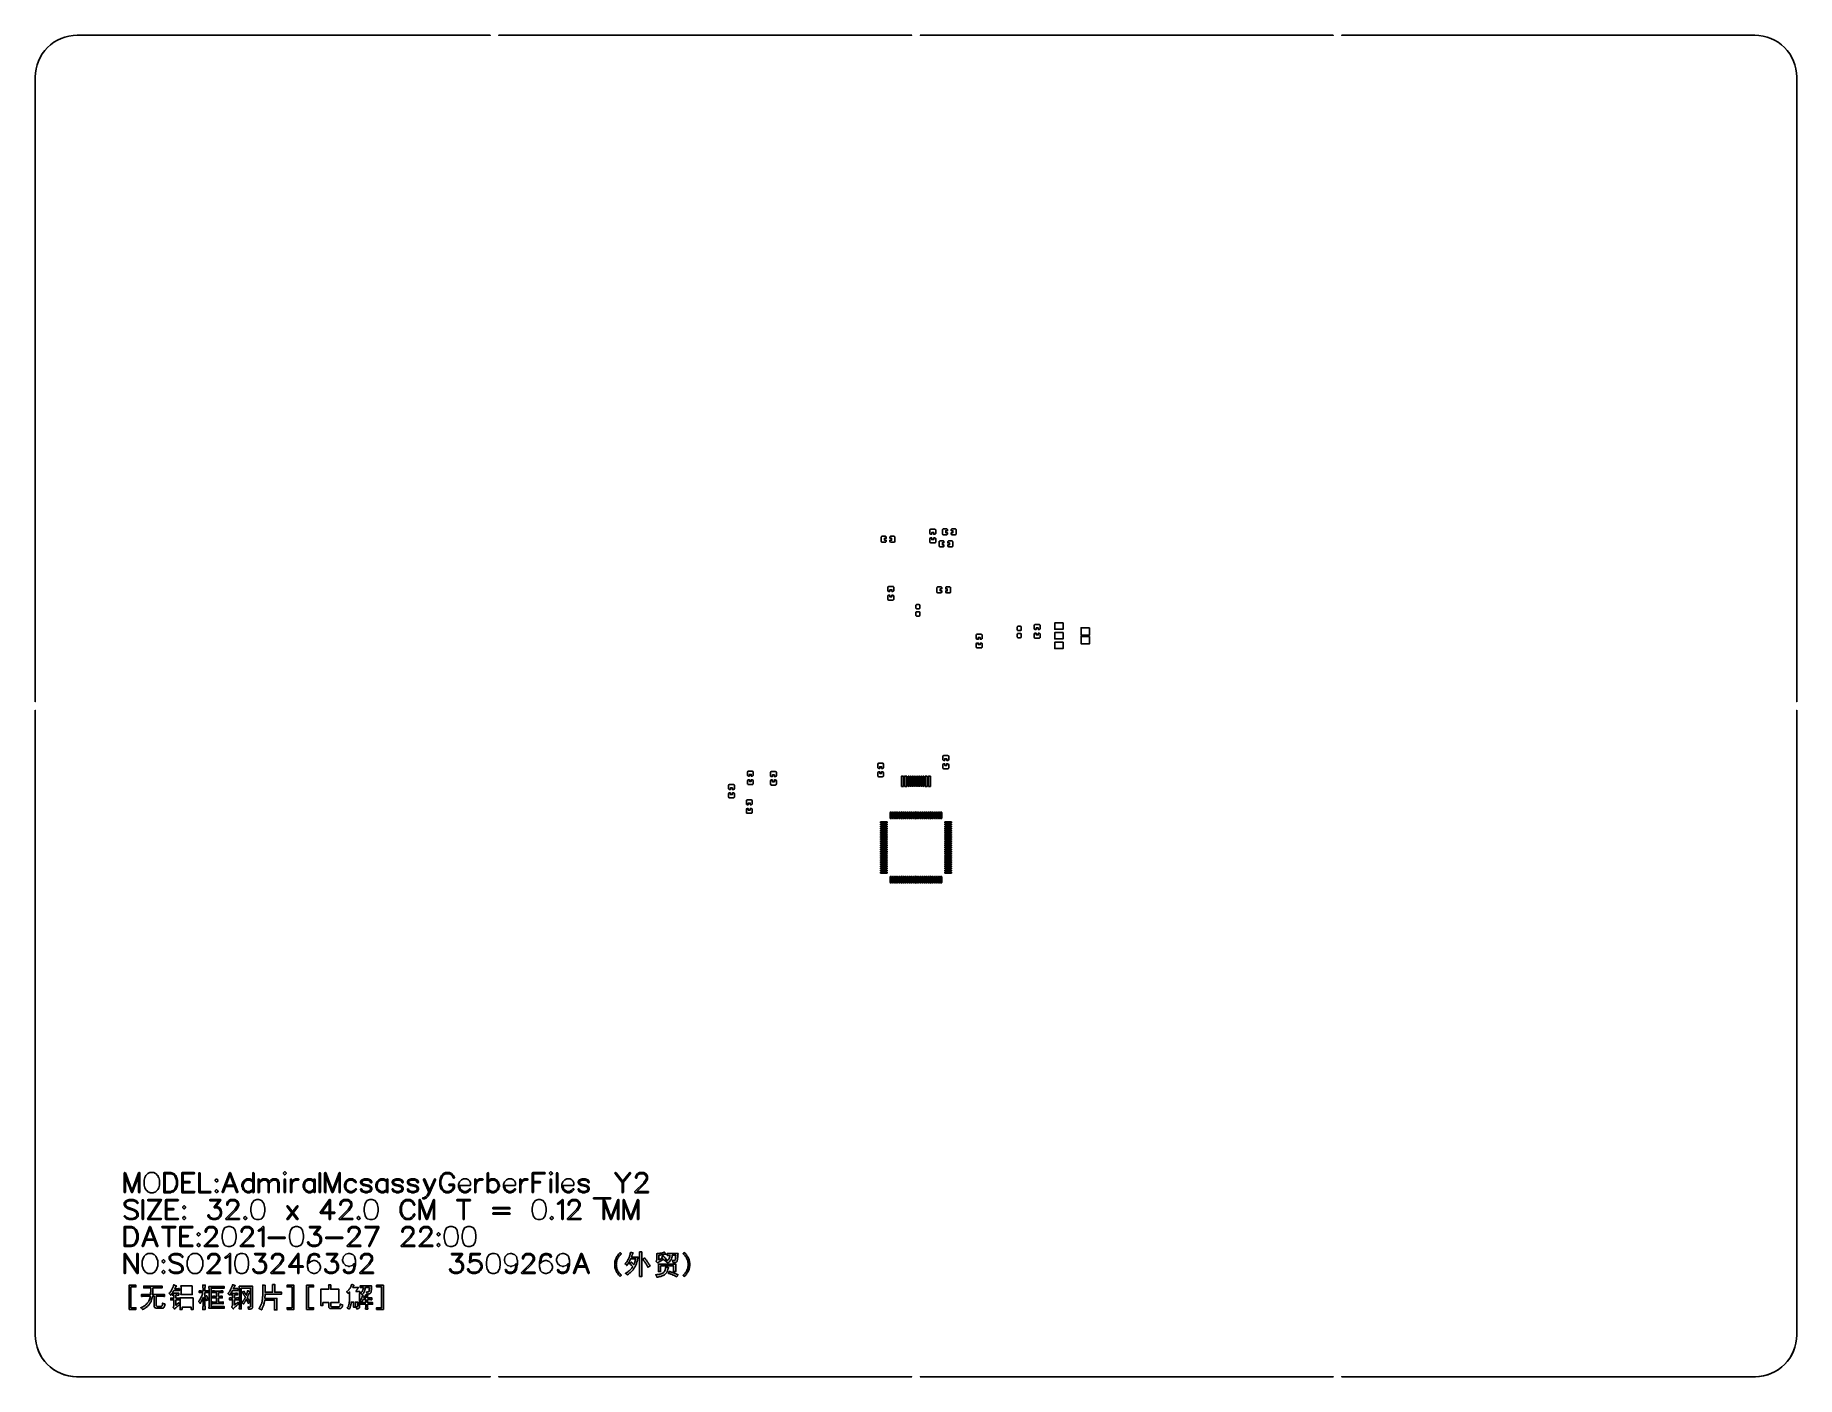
# Model space of a CAD drawing. Extents: x -420 to 0, y -161 to 159.
import ezdxf

# ---------------------------------------------------------------- set-up
doc = ezdxf.new("R2010")
doc.units = 0
doc.header["$MEASUREMENT"] = 0
doc.layers.get('0').update_dxf_attribs({"linetype": 'CONTINUOUS'})

msp = doc.modelspace()

# ---------------------------------------------------------------- linework, layer by layer
for points in [[(-311.50002, 159.000996), (-410, 159.000996), (-410, 159.000996, 0.414214), (-420.001016, 149), (-420.001016, 149), (-420.001016, 0), (-420.001016, 0), (-420, -0.001), (-420, -0.001), (-419.998984, 0), (-419.998984, 0), (-419.998984, 149), (-419.998984, 149, -0.414214), (-410, 158.998994), (-410, 158.998994), (-311.50002, 158.998994), (-311.50002, 158.998994), (-311.499004, 158.99999), (-311.499004, 158.99999), (-311.50002, 159.000996)], [(-311.50002, 158.99999), (-410, 158.99999), (-410, 158.99999, 0.414214), (-420, 149), (-420, 149), (-420, 0)], [(0.001, 149, 0.414214), (-10, 159.000996), (-10, 159.000996), (-108.5, 159.000996), (-108.5, 159.000996), (-108.501006, 158.99999), (-108.501006, 158.99999), (-108.5, 158.998994), (-108.5, 158.998994), (-10, 158.998994), (-10, 158.998994, -0.414214), (-0.001, 149), (-0.001, 149), (-0.001, 0), (-0.001, 0), (0, -0.001), (0, -0.001), (0.001, 0), (0.001, 0), (0.001, 149)], [(0, 0), (0, 149), (0, 149, 0.414214), (-9.99999, 158.99999), (-9.99999, 158.99999), (-108.49999, 158.99999)], [(-217.1, 39.250002, 0.414411), (-217.35, 39.500002), (-217.35, 39.500002), (-218.025, 39.500002), (-218.025, 39.500002, 0.414296), (-218.275, 39.250002), (-218.275, 39.250002), (-218.275, 38.3), (-218.275, 38.3, 0.38962), (-218.045996, 38.051001), (-218.045996, 38.051001), (-218.025, 38.05), (-218.025, 38.05), (-217.35, 38.05), (-217.35, 38.05, 0.433002), (-217.1, 38.316001), (-217.1, 38.316001), (-217.1, 38.541001), (-217.1, 38.541001), (-217.491992, 38.541001), (-217.491992, 38.541001), (-217.491992, 39.025002), (-217.491992, 39.025002), (-217.1, 39.025002), (-217.1, 39.025002), (-217.1, 39.250002)], [(-215.025, 39.250002, 0.414434), (-215.275, 39.500002), (-215.275, 39.500002), (-215.95, 39.500002), (-215.95, 39.500002, 0.414251), (-216.2, 39.250002), (-216.2, 39.250002), (-216.2, 39.017), (-216.2, 39.017), (-215.808008, 39.017), (-215.808008, 39.017), (-215.808008, 38.532998), (-215.808008, 38.532998), (-216.2, 38.532998), (-216.2, 38.532998), (-216.2, 38.3), (-216.2, 38.3, 0.413991), (-215.95, 38.05), (-215.95, 38.05), (-215.275, 38.05), (-215.275, 38.05), (-215.253984, 38.051001), (-215.253984, 38.051001, 0.409423), (-215.025, 38.317), (-215.025, 38.317), (-215.025, 39.250002)], [(-205.275, 40.9, 0.414311), (-205.525, 41.15), (-205.525, 41.15), (-206.475, 41.15), (-206.475, 41.15, 0.389598), (-206.724004, 40.920999), (-206.724004, 40.920999), (-206.725, 40.9), (-206.725, 40.9), (-206.725, 40.225), (-206.725, 40.225, 0.414102), (-206.475, 39.974998), (-206.475, 39.974998), (-206.233984, 39.974998), (-206.233984, 39.974998), (-206.233984, 40.367), (-206.233984, 40.367), (-205.75, 40.367), (-205.75, 40.367), (-205.75, 39.974998), (-205.75, 39.974998), (-205.525, 39.974998), (-205.525, 39.974998, 0.4144), (-205.275, 40.225), (-205.275, 40.225), (-205.275, 40.9)], [(-205.275, 38.825002, 0.414271), (-205.525, 39.074998), (-205.525, 39.074998), (-205.758008, 39.074998), (-205.758008, 39.074998), (-205.758008, 38.683), (-205.758008, 38.683), (-206.241992, 38.683), (-206.241992, 38.683), (-206.241992, 39.074998), (-206.241992, 39.074998), (-206.475, 39.074998), (-206.475, 39.074998, 0.413973), (-206.725, 38.825002), (-206.725, 38.825002), (-206.725, 38.150002), (-206.725, 38.150002), (-206.724004, 38.129001), (-206.724004, 38.129001, 0.389721), (-206.475, 37.9), (-206.475, 37.9), (-205.525, 37.9), (-205.525, 37.9, 0.41444), (-205.275, 38.150002), (-205.275, 38.150002), (-205.275, 38.825002)], [(-203.325, 38.150002, 0.414411), (-203.575, 38.400002), (-203.575, 38.400002), (-204.25, 38.400002), (-204.25, 38.400002, 0.414274), (-204.5, 38.150002), (-204.5, 38.150002), (-204.5, 37.2), (-204.5, 37.2, 0.389598), (-204.270996, 36.951001), (-204.270996, 36.951001), (-204.25, 36.95), (-204.25, 36.95), (-203.575, 36.95), (-203.575, 36.95, 0.433002), (-203.325, 37.216001), (-203.325, 37.216001), (-203.325, 37.441001), (-203.325, 37.441001), (-203.716992, 37.441001), (-203.716992, 37.441001), (-203.716992, 37.925002), (-203.716992, 37.925002), (-203.325, 37.925002), (-203.325, 37.925002), (-203.325, 38.150002)], [(-202.5, 41.025, 0.414414), (-202.75, 41.275), (-202.75, 41.275), (-203.425, 41.275), (-203.425, 41.275, 0.414299), (-203.675, 41.025), (-203.675, 41.025), (-203.675, 40.075), (-203.675, 40.075, 0.389621), (-203.445996, 39.825999), (-203.445996, 39.825999), (-203.425, 39.825), (-203.425, 39.825), (-202.75, 39.825), (-202.75, 39.825, 0.433002), (-202.5, 40.091001), (-202.5, 40.091001), (-202.5, 40.316001), (-202.5, 40.316001), (-202.892012, 40.316001), (-202.892012, 40.316001), (-202.892012, 40.800002), (-202.892012, 40.800002), (-202.5, 40.800002), (-202.5, 40.800002), (-202.5, 41.025)], [(-201.25, 38.150002, 0.414457), (-201.5, 38.400002), (-201.5, 38.400002), (-202.175, 38.400002), (-202.175, 38.400002, 0.414251), (-202.425, 38.150002), (-202.425, 38.150002), (-202.425, 37.917), (-202.425, 37.917), (-202.033008, 37.917), (-202.033008, 37.917), (-202.033008, 37.432998), (-202.033008, 37.432998), (-202.425, 37.432998), (-202.425, 37.432998), (-202.425, 37.2), (-202.425, 37.2, 0.413991), (-202.175, 36.95), (-202.175, 36.95), (-201.5, 36.95), (-201.5, 36.95), (-201.479004, 36.951001), (-201.479004, 36.951001, 0.40947), (-201.25, 37.217), (-201.25, 37.217), (-201.25, 38.150002)], [(-200.425, 41.025, 0.41446), (-200.675, 41.275), (-200.675, 41.275), (-201.35, 41.275), (-201.35, 41.275, 0.414254), (-201.6, 41.025), (-201.6, 41.025), (-201.6, 40.792), (-201.6, 40.792), (-201.207988, 40.792), (-201.207988, 40.792), (-201.207988, 40.307998), (-201.207988, 40.307998), (-201.6, 40.307998), (-201.6, 40.307998), (-201.6, 40.075), (-201.6, 40.075, 0.413991), (-201.35, 39.825), (-201.35, 39.825), (-200.675, 39.825), (-200.675, 39.825), (-200.654004, 39.825999), (-200.654004, 39.825999, 0.40947), (-200.425, 40.092), (-200.425, 40.092), (-200.425, 41.025)], [(-215.275, 27.275, 0.414305), (-215.525, 27.525), (-215.525, 27.525), (-216.475, 27.525), (-216.475, 27.525, 0.389611), (-216.723984, 27.295999), (-216.723984, 27.295999), (-216.725, 27.275), (-216.725, 27.275), (-216.725, 26.6), (-216.725, 26.6, 0.414131), (-216.475, 26.35), (-216.475, 26.35), (-216.234004, 26.35), (-216.234004, 26.35), (-216.234004, 26.742), (-216.234004, 26.742), (-215.75, 26.742), (-215.75, 26.742), (-215.75, 26.35), (-215.75, 26.35), (-215.525, 26.35), (-215.525, 26.35, 0.414405), (-215.275, 26.6), (-215.275, 26.6), (-215.275, 27.275)], [(-215.275, 25.2, 0.414268), (-215.525, 25.45), (-215.525, 25.45), (-215.757988, 25.45), (-215.757988, 25.45), (-215.757988, 25.058), (-215.757988, 25.058), (-216.241992, 25.058), (-216.241992, 25.058), (-216.241992, 25.45), (-216.241992, 25.45), (-216.475, 25.45), (-216.475, 25.45, 0.413993), (-216.725, 25.2), (-216.725, 25.2), (-216.725, 24.525), (-216.725, 24.525), (-216.723984, 24.504001), (-216.723984, 24.504001, 0.389745), (-216.475, 24.275), (-216.475, 24.275), (-215.525, 24.275), (-215.525, 24.275, 0.414442), (-215.275, 24.525), (-215.275, 24.525), (-215.275, 25.2)], [(-203.825, 27.175, 0.414414), (-204.075, 27.425), (-204.075, 27.425), (-204.75, 27.425), (-204.75, 27.425, 0.414276), (-205, 27.175), (-205, 27.175), (-205, 26.225), (-205, 26.225, 0.389601), (-204.770996, 25.976001), (-204.770996, 25.976001), (-204.75, 25.975), (-204.75, 25.975), (-204.075, 25.975), (-204.075, 25.975, 0.433005), (-203.825, 26.241001), (-203.825, 26.241001), (-203.825, 26.466001), (-203.825, 26.466001), (-204.216992, 26.466001), (-204.216992, 26.466001), (-204.216992, 26.95), (-204.216992, 26.95), (-203.825, 26.95), (-203.825, 26.95), (-203.825, 27.175)], [(-201.75, 27.175, 0.41446), (-202, 27.425), (-202, 27.425), (-202.675, 27.425), (-202.675, 27.425, 0.414231), (-202.925, 27.175), (-202.925, 27.175), (-202.925, 26.942), (-202.925, 26.942), (-202.533008, 26.942), (-202.533008, 26.942), (-202.533008, 26.458), (-202.533008, 26.458), (-202.925, 26.458), (-202.925, 26.458), (-202.925, 26.225), (-202.925, 26.225, 0.413971), (-202.675, 25.975), (-202.675, 25.975), (-202, 25.975), (-202, 25.975), (-201.979004, 25.976001), (-201.979004, 25.976001, 0.409473), (-201.75, 26.242), (-201.75, 26.242), (-201.75, 27.175)], [(-209.074004, 22.988, 0.413619), (-209.312012, 23.226001), (-209.312012, 23.226001), (-209.786992, 23.226001), (-209.786992, 23.226001, 0.414845), (-210.025, 22.988), (-210.025, 22.988), (-210.025, 22.388), (-210.025, 22.388, 0.414836), (-209.786992, 22.15), (-209.786992, 22.15), (-209.312012, 22.15), (-209.312012, 22.15, 0.41361), (-209.074004, 22.388), (-209.074004, 22.388), (-209.074004, 22.988)], [(-209.074004, 21.263, 0.413613), (-209.312012, 21.500999), (-209.312012, 21.500999), (-209.786992, 21.500999), (-209.786992, 21.500999, 0.414839), (-210.025, 21.263), (-210.025, 21.263), (-210.025, 20.663), (-210.025, 20.663, 0.414839), (-209.786992, 20.424999), (-209.786992, 20.424999), (-209.312012, 20.424999), (-209.312012, 20.424999, 0.413613), (-209.074004, 20.663), (-209.074004, 20.663), (-209.074004, 21.263)], [(-184.899004, 17.813, 0.41364), (-185.137012, 18.051), (-185.137012, 18.051), (-185.611992, 18.051), (-185.611992, 18.051, 0.414818), (-185.85, 17.813), (-185.85, 17.813), (-185.85, 17.213), (-185.85, 17.213, 0.414813), (-185.611992, 16.975), (-185.611992, 16.975), (-185.137012, 16.975), (-185.137012, 16.975, 0.413636), (-184.899004, 17.213), (-184.899004, 17.213), (-184.899004, 17.813)], [(-180.375, 18.175, 0.414331), (-180.625, 18.425001), (-180.625, 18.425001), (-181.575, 18.425001), (-181.575, 18.425001, 0.389614), (-181.824004, 18.196), (-181.824004, 18.196), (-181.825, 18.175), (-181.825, 18.175), (-181.825, 17.5), (-181.825, 17.5, 0.414129), (-181.575, 17.25), (-181.575, 17.25), (-181.334004, 17.25), (-181.334004, 17.25), (-181.334004, 17.642001), (-181.334004, 17.642001), (-180.85, 17.642001), (-180.85, 17.642001), (-180.85, 17.25), (-180.85, 17.25), (-180.625, 17.25), (-180.625, 17.25, 0.414427), (-180.375, 17.5), (-180.375, 17.5), (-180.375, 18.175)], [(-194.2, 15.85, 0.414332), (-194.45, 16.1), (-194.45, 16.1), (-195.4, 16.1), (-195.4, 16.1, 0.389616), (-195.649004, 15.871), (-195.649004, 15.871), (-195.65, 15.85), (-195.65, 15.85), (-195.65, 15.175), (-195.65, 15.175, 0.414126), (-195.4, 14.925), (-195.4, 14.925), (-195.159004, 14.925), (-195.159004, 14.925), (-195.159004, 15.317001), (-195.159004, 15.317001), (-194.675, 15.317001), (-194.675, 15.317001), (-194.675, 14.925), (-194.675, 14.925), (-194.45, 14.925), (-194.45, 14.925, 0.414424), (-194.2, 15.175), (-194.2, 15.175), (-194.2, 15.85)], [(-194.2, 13.775, 0.414295), (-194.45, 14.025), (-194.45, 14.025), (-194.683008, 14.025), (-194.683008, 14.025), (-194.683008, 13.632999), (-194.683008, 13.632999), (-195.167012, 13.632999), (-195.167012, 13.632999), (-195.167012, 14.025), (-195.167012, 14.025), (-195.4, 14.025), (-195.4, 14.025, 0.413998), (-195.65, 13.775), (-195.65, 13.775), (-195.65, 13.1), (-195.65, 13.1), (-195.649004, 13.079), (-195.649004, 13.079, 0.389742), (-195.4, 12.85), (-195.4, 12.85), (-194.45, 12.85), (-194.45, 12.85, 0.414461), (-194.2, 13.1), (-194.2, 13.1), (-194.2, 13.775)], [(-184.899004, 16.087999, 0.41364), (-185.137012, 16.326001), (-185.137012, 16.326001), (-185.611992, 16.326001), (-185.611992, 16.326001, 0.414818), (-185.85, 16.087999), (-185.85, 16.087999), (-185.85, 15.487999), (-185.85, 15.487999, 0.414812), (-185.611992, 15.25), (-185.611992, 15.25), (-185.137012, 15.25), (-185.137012, 15.25, 0.413634), (-184.899004, 15.487999), (-184.899004, 15.487999), (-184.899004, 16.087999)], [(-180.375, 16.1, 0.414294), (-180.625, 16.349999), (-180.625, 16.349999), (-180.858008, 16.349999), (-180.858008, 16.349999), (-180.858008, 15.958), (-180.858008, 15.958), (-181.342012, 15.958), (-181.342012, 15.958), (-181.342012, 16.349999), (-181.342012, 16.349999), (-181.575, 16.349999), (-181.575, 16.349999, 0.413996), (-181.825, 16.1), (-181.825, 16.1), (-181.825, 15.425), (-181.825, 15.425), (-181.824004, 15.404), (-181.824004, 15.404, 0.389743), (-181.575, 15.175), (-181.575, 15.175), (-180.625, 15.175), (-180.625, 15.175, 0.414463), (-180.375, 15.425), (-180.375, 15.425), (-180.375, 16.1)], [(-420, -1.999), (-420.001016, -2), (-420.001016, -2), (-420.001016, -150.99999), (-420.001016, -150.99999, 0.410091), (-410.140977, -161), (-410.140977, -161), (-410, -161.000996), (-410, -161.000996), (-311.50002, -161.000996), (-311.50002, -161.000996), (-311.499004, -161), (-311.499004, -161), (-311.50002, -160.999004), (-311.50002, -160.999004), (-410, -160.999004), (-410, -160.999004, -0.414214), (-419.998984, -150.99999), (-419.998984, -150.99999), (-419.998984, -2), (-419.998984, -2), (-420, -1.999)], [(-420, -2), (-420, -151.00001), (-420, -151.00001, 0.414214), (-410, -161), (-410, -161), (-311.50002, -161)], [(0, -1.999), (-0.001, -2), (-0.001, -2), (-0.001, -150.99999), (-0.001, -150.99999, -0.414215), (-10, -160.999004), (-10, -160.999004), (-108.5, -160.999004), (-108.5, -160.999004), (-108.501006, -161), (-108.501006, -161), (-108.5, -161.000996), (-108.5, -161.000996), (-10, -161.000996), (-10, -161.000996), (-9.858, -161), (-9.858, -161, 0.410062), (0.001, -150.99999), (0.001, -150.99999), (0.001, -2), (0.001, -2), (0, -1.999)], [(-108.49999, -161), (-9.99999, -161), (-9.99999, -161, 0.414214), (0, -151.00001), (0, -151.00001), (0, -2)], [(-248.8, -16.8, 0.414121), (-249.05, -16.550001), (-249.05, -16.550001), (-249.95, -16.550001), (-249.95, -16.550001, 0.414029), (-250.2, -16.8), (-250.2, -16.8), (-250.2, -17.434999), (-250.2, -17.434999, 0.431974), (-249.95, -17.7), (-249.95, -17.7), (-249.733008, -17.7), (-249.733008, -17.7), (-249.733008, -17.317001), (-249.733008, -17.317001), (-249.266992, -17.317001), (-249.266992, -17.317001), (-249.266992, -17.7), (-249.266992, -17.7), (-249.05, -17.7), (-249.05, -17.7, 0.414404), (-248.8, -17.449999), (-248.8, -17.449999), (-248.8, -16.8)], [(-243.3, -16.899999, 0.414098), (-243.55, -16.65), (-243.55, -16.65), (-244.45, -16.65), (-244.45, -16.65, 0.414052), (-244.7, -16.899999), (-244.7, -16.899999), (-244.7, -17.6), (-244.7, -17.6, 0.414328), (-244.45, -17.85), (-244.45, -17.85), (-244.232988, -17.85), (-244.232988, -17.85), (-244.232988, -17.449999), (-244.232988, -17.449999), (-243.766992, -17.449999), (-243.766992, -17.449999), (-243.766992, -17.85), (-243.766992, -17.85), (-243.55, -17.85), (-243.55, -17.85), (-243.525996, -17.849), (-243.525996, -17.849, 0.403804), (-243.3, -17.585), (-243.3, -17.585), (-243.3, -16.899999)], [(-217.725, -14.925, 0.414099), (-217.975, -14.675), (-217.975, -14.675), (-218.875, -14.675), (-218.875, -14.675, 0.414053), (-219.125, -14.925), (-219.125, -14.925), (-219.125, -15.625), (-219.125, -15.625, 0.414328), (-218.875, -15.875), (-218.875, -15.875), (-218.658008, -15.875), (-218.658008, -15.875), (-218.658008, -15.475), (-218.658008, -15.475), (-218.191992, -15.475), (-218.191992, -15.475), (-218.191992, -15.875), (-218.191992, -15.875), (-217.975, -15.875), (-217.975, -15.875), (-217.950996, -15.874), (-217.950996, -15.874, 0.403804), (-217.725, -15.61), (-217.725, -15.61), (-217.725, -14.925)], [(-217.725, -16.925, 0.414061), (-217.975, -16.674999), (-217.975, -16.674999), (-218.191992, -16.674999), (-218.191992, -16.674999), (-218.191992, -17.075), (-218.191992, -17.075), (-218.658008, -17.075), (-218.658008, -17.075), (-218.658008, -16.674999), (-218.658008, -16.674999), (-218.875, -16.674999), (-218.875, -16.674999, 0.414015), (-219.125, -16.925), (-219.125, -16.925), (-219.125, -17.625), (-219.125, -17.625, 0.386472), (-218.899004, -17.874), (-218.899004, -17.874), (-218.875, -17.875001), (-218.875, -17.875001), (-217.975, -17.875001), (-217.975, -17.875001, 0.432081), (-217.725, -17.61), (-217.725, -17.61), (-217.725, -16.925)], [(-202.2, -13.025, 0.414102), (-202.45, -12.775), (-202.45, -12.775), (-203.35, -12.775), (-203.35, -12.775, 0.414056), (-203.6, -13.025), (-203.6, -13.025), (-203.6, -13.725), (-203.6, -13.725, 0.414325), (-203.35, -13.975), (-203.35, -13.975), (-203.133008, -13.975), (-203.133008, -13.975), (-203.133008, -13.575), (-203.133008, -13.575), (-202.666992, -13.575), (-202.666992, -13.575), (-202.666992, -13.975), (-202.666992, -13.975), (-202.45, -13.975), (-202.45, -13.975), (-202.425996, -13.974), (-202.425996, -13.974, 0.403801), (-202.2, -13.71), (-202.2, -13.71), (-202.2, -13.025)], [(-202.2, -15.025, 0.414063), (-202.45, -14.775), (-202.45, -14.775), (-202.666992, -14.775), (-202.666992, -14.775), (-202.666992, -15.175), (-202.666992, -15.175), (-203.133008, -15.175), (-203.133008, -15.175), (-203.133008, -14.775), (-203.133008, -14.775), (-203.35, -14.775), (-203.35, -14.775, 0.414018), (-203.6, -15.025), (-203.6, -15.025), (-203.6, -15.725), (-203.6, -15.725, 0.38647), (-203.374004, -15.974), (-203.374004, -15.974), (-203.35, -15.975), (-203.35, -15.975), (-202.45, -15.975), (-202.45, -15.975, 0.432078), (-202.2, -15.71), (-202.2, -15.71), (-202.2, -15.025)], [(-253.30002, -19.988, 0.414126), (-253.55, -19.738), (-253.55, -19.738), (-254.45, -19.738), (-254.45, -19.738, 0.414035), (-254.7, -19.988), (-254.7, -19.988), (-254.7, -20.687998), (-254.7, -20.687998, 0.414305), (-254.45, -20.938), (-254.45, -20.938), (-254.233008, -20.938), (-254.233008, -20.938), (-254.233008, -20.538), (-254.233008, -20.538), (-253.767012, -20.538), (-253.767012, -20.538), (-253.767012, -20.938), (-253.767012, -20.938), (-253.55, -20.938), (-253.55, -20.938), (-253.525996, -20.937), (-253.525996, -20.937, 0.403827), (-253.30002, -20.673), (-253.30002, -20.673), (-253.30002, -19.988)], [(-248.8, -18.85, 0.414132), (-249.05, -18.6), (-249.05, -18.6), (-249.266992, -18.6), (-249.266992, -18.6), (-249.266992, -18.983), (-249.266992, -18.983), (-249.733008, -18.983), (-249.733008, -18.983), (-249.733008, -18.6), (-249.733008, -18.6), (-249.95, -18.6), (-249.95, -18.6, 0.414041), (-250.2, -18.85), (-250.2, -18.85), (-250.2, -19.5), (-250.2, -19.5, 0.414291), (-249.95, -19.750001), (-249.95, -19.750001), (-249.05, -19.750001), (-249.05, -19.750001, 0.414382), (-248.8, -19.5), (-248.8, -19.5), (-248.8, -18.85)], [(-243.3, -18.9, 0.414061), (-243.55, -18.650001), (-243.55, -18.650001), (-243.766992, -18.650001), (-243.766992, -18.650001), (-243.766992, -19.05), (-243.766992, -19.05), (-244.232988, -19.05), (-244.232988, -19.05), (-244.232988, -18.650001), (-244.232988, -18.650001), (-244.45, -18.650001), (-244.45, -18.650001, 0.414015), (-244.7, -18.9), (-244.7, -18.9), (-244.7, -19.6), (-244.7, -19.6, 0.386495), (-244.473984, -19.849), (-244.473984, -19.849), (-244.45, -19.850001), (-244.45, -19.850001), (-243.55, -19.850001), (-243.55, -19.850001, 0.432081), (-243.3, -19.585), (-243.3, -19.585), (-243.3, -18.9)], [(-211.63, -17.84, 1), (-211.87, -17.84), (-211.87, -17.84), (-211.87, -20.05), (-211.87, -20.05, 1), (-211.63, -20.05), (-211.63, -20.05), (-211.63, -17.84)], [(-211.13, -17.84, 1), (-211.37, -17.84), (-211.37, -17.84), (-211.37, -20.05), (-211.37, -20.05, 1), (-211.13, -20.05), (-211.13, -20.05), (-211.13, -17.84)], [(-210.63, -17.84, 1), (-210.87, -17.84), (-210.87, -17.84), (-210.87, -20.05), (-210.87, -20.05, 1), (-210.63, -20.05), (-210.63, -20.05), (-210.63, -17.84)], [(-210.13, -17.84, 1), (-210.37, -17.84), (-210.37, -17.84), (-210.37, -20.05), (-210.37, -20.05, 1), (-210.13, -20.05), (-210.13, -20.05), (-210.13, -17.84)], [(-209.63, -17.84, 1), (-209.87, -17.84), (-209.87, -17.84), (-209.87, -20.05), (-209.87, -20.05, 1), (-209.63, -20.05), (-209.63, -20.05), (-209.63, -17.84)], [(-209.13, -17.84, 1), (-209.37, -17.84), (-209.37, -17.84), (-209.37, -20.05), (-209.37, -20.05, 1), (-209.13, -20.05), (-209.13, -20.05), (-209.13, -17.84)], [(-208.63, -17.84, 1), (-208.87, -17.84), (-208.87, -17.84), (-208.87, -20.05), (-208.87, -20.05, 1), (-208.63, -20.05), (-208.63, -20.05), (-208.63, -17.84)], [(-208.13, -17.84, 1), (-208.37, -17.84), (-208.37, -17.84), (-208.37, -20.05), (-208.37, -20.05, 1), (-208.13, -20.05), (-208.13, -20.05), (-208.13, -17.84)], [(-253.30002, -21.988, 0.414088), (-253.55, -21.738), (-253.55, -21.738), (-253.767012, -21.738), (-253.767012, -21.738), (-253.767012, -22.138), (-253.767012, -22.138), (-254.233008, -22.138), (-254.233008, -22.138), (-254.233008, -21.738), (-254.233008, -21.738), (-254.45, -21.738), (-254.45, -21.738, 0.413996), (-254.7, -21.988), (-254.7, -21.988), (-254.7, -22.688), (-254.7, -22.688, 0.386425), (-254.474023, -22.937), (-254.474023, -22.937), (-254.45, -22.938), (-254.45, -22.938), (-253.55, -22.938), (-253.55, -22.938, 0.432104), (-253.30002, -22.673), (-253.30002, -22.673), (-253.30002, -21.988)], [(-249.05, -23.65, 0.414119), (-249.3, -23.4), (-249.3, -23.4), (-250.2, -23.4), (-250.2, -23.4, 0.414005), (-250.44998, -23.65), (-250.44998, -23.65), (-250.44998, -24.285), (-250.44998, -24.285, 0.431949), (-250.2, -24.55), (-250.2, -24.55), (-249.982988, -24.55), (-249.982988, -24.55), (-249.982988, -24.167), (-249.982988, -24.167), (-249.516992, -24.167), (-249.516992, -24.167), (-249.516992, -24.55), (-249.516992, -24.55), (-249.3, -24.55), (-249.3, -24.55, 0.414402), (-249.05, -24.3), (-249.05, -24.3), (-249.05, -23.65)], [(-249.05, -25.7, 0.414131), (-249.3, -25.45), (-249.3, -25.45), (-249.516992, -25.45), (-249.516992, -25.45), (-249.516992, -25.833), (-249.516992, -25.833), (-249.982988, -25.833), (-249.982988, -25.833), (-249.982988, -25.45), (-249.982988, -25.45), (-250.2, -25.45), (-250.2, -25.45, 0.414016), (-250.44998, -25.7), (-250.44998, -25.7), (-250.44998, -26.35), (-250.44998, -26.35, 0.414268), (-250.2, -26.6), (-250.2, -26.6), (-249.3, -26.6), (-249.3, -26.6, 0.414382), (-249.05, -26.35), (-249.05, -26.35), (-249.05, -25.7)], [(-216.995, -28.87, 1), (-216.995, -28.63), (-216.995, -28.63), (-218.355, -28.63), (-218.355, -28.63, 1), (-218.355, -28.87), (-218.355, -28.87), (-216.995, -28.87)], [(-216.995, -29.37, 1), (-216.995, -29.13), (-216.995, -29.13), (-218.355, -29.13), (-218.355, -29.13, 1), (-218.355, -29.37), (-218.355, -29.37), (-216.995, -29.37)], [(-215.88, -26.395, 1), (-216.12, -26.395), (-216.12, -26.395), (-216.12, -27.755), (-216.12, -27.755, 1), (-215.88, -27.755), (-215.88, -27.755), (-215.88, -26.395)], [(-215.38, -26.395, 1), (-215.62, -26.395), (-215.62, -26.395), (-215.62, -27.755), (-215.62, -27.755, 1), (-215.38, -27.755), (-215.38, -27.755), (-215.38, -26.395)], [(-214.88, -26.395, 1), (-215.12, -26.395), (-215.12, -26.395), (-215.12, -27.755), (-215.12, -27.755, 1), (-214.88, -27.755), (-214.88, -27.755), (-214.88, -26.395)], [(-214.38, -26.395, 1), (-214.62, -26.395), (-214.62, -26.395), (-214.62, -27.755), (-214.62, -27.755, 1), (-214.38, -27.755), (-214.38, -27.755), (-214.38, -26.395)], [(-213.88, -26.395, 1), (-214.12, -26.395), (-214.12, -26.395), (-214.12, -27.755), (-214.12, -27.755, 1), (-213.88, -27.755), (-213.88, -27.755), (-213.88, -26.395)], [(-213.38, -26.395, 1), (-213.62, -26.395), (-213.62, -26.395), (-213.62, -27.755), (-213.62, -27.755, 1), (-213.38, -27.755), (-213.38, -27.755), (-213.38, -26.395)], [(-212.88, -26.395, 1), (-213.12, -26.395), (-213.12, -26.395), (-213.12, -27.755), (-213.12, -27.755, 1), (-212.88, -27.755), (-212.88, -27.755), (-212.88, -26.395)], [(-212.38, -26.395, 1), (-212.62, -26.395), (-212.62, -26.395), (-212.62, -27.755), (-212.62, -27.755, 1), (-212.38, -27.755), (-212.38, -27.755), (-212.38, -26.395)], [(-211.88, -26.395, 1), (-212.12, -26.395), (-212.12, -26.395), (-212.12, -27.755), (-212.12, -27.755, 1), (-211.88, -27.755), (-211.88, -27.755), (-211.88, -26.395)], [(-211.38, -26.395, 1), (-211.62, -26.395), (-211.62, -26.395), (-211.62, -27.755), (-211.62, -27.755, 1), (-211.38, -27.755), (-211.38, -27.755), (-211.38, -26.395)], [(-210.88, -26.395, 1), (-211.12, -26.395), (-211.12, -26.395), (-211.12, -27.755), (-211.12, -27.755, 1), (-210.88, -27.755), (-210.88, -27.755), (-210.88, -26.395)], [(-210.38, -26.395, 1), (-210.62, -26.395), (-210.62, -26.395), (-210.62, -27.755), (-210.62, -27.755, 1), (-210.38, -27.755), (-210.38, -27.755), (-210.38, -26.395)], [(-209.88, -26.395, 1), (-210.12, -26.395), (-210.12, -26.395), (-210.12, -27.755), (-210.12, -27.755, 1), (-209.88, -27.755), (-209.88, -27.755), (-209.88, -26.395)], [(-209.38, -26.395, 1), (-209.62, -26.395), (-209.62, -26.395), (-209.62, -27.755), (-209.62, -27.755, 1), (-209.38, -27.755), (-209.38, -27.755), (-209.38, -26.395)], [(-208.88, -26.395, 1), (-209.12, -26.395), (-209.12, -26.395), (-209.12, -27.755), (-209.12, -27.755, 1), (-208.88, -27.755), (-208.88, -27.755), (-208.88, -26.395)], [(-208.38, -26.395, 1), (-208.62, -26.395), (-208.62, -26.395), (-208.62, -27.755), (-208.62, -27.755, 1), (-208.38, -27.755), (-208.38, -27.755), (-208.38, -26.395)], [(-207.88, -26.395, 1), (-208.12, -26.395), (-208.12, -26.395), (-208.12, -27.755), (-208.12, -27.755, 1), (-207.88, -27.755), (-207.88, -27.755), (-207.88, -26.395)], [(-207.38, -26.395, 1), (-207.62, -26.395), (-207.62, -26.395), (-207.62, -27.755), (-207.62, -27.755, 1), (-207.38, -27.755), (-207.38, -27.755), (-207.38, -26.395)], [(-206.88, -26.395, 1), (-207.12, -26.395), (-207.12, -26.395), (-207.12, -27.755), (-207.12, -27.755, 1), (-206.88, -27.755), (-206.88, -27.755), (-206.88, -26.395)], [(-206.38, -26.395, 1), (-206.62, -26.395), (-206.62, -26.395), (-206.62, -27.755), (-206.62, -27.755, 1), (-206.38, -27.755), (-206.38, -27.755), (-206.38, -26.395)], [(-205.88, -26.395, 1), (-206.12, -26.395), (-206.12, -26.395), (-206.12, -27.755), (-206.12, -27.755, 1), (-205.88, -27.755), (-205.88, -27.755), (-205.88, -26.395)], [(-205.38, -26.395, 1), (-205.62, -26.395), (-205.62, -26.395), (-205.62, -27.755), (-205.62, -27.755, 1), (-205.38, -27.755), (-205.38, -27.755), (-205.38, -26.395)], [(-204.88, -26.395, 1), (-205.12, -26.395), (-205.12, -26.395), (-205.12, -27.755), (-205.12, -27.755, 1), (-204.88, -27.755), (-204.88, -27.755), (-204.88, -26.395)], [(-204.38, -26.395, 1), (-204.62, -26.395), (-204.62, -26.395), (-204.62, -27.755), (-204.62, -27.755, 1), (-204.38, -27.755), (-204.38, -27.755), (-204.38, -26.395)], [(-203.88, -26.395, 1), (-204.12, -26.395), (-204.12, -26.395), (-204.12, -27.755), (-204.12, -27.755, 1), (-203.88, -27.755), (-203.88, -27.755), (-203.88, -26.395)], [(-201.645, -28.87, 1), (-201.645, -28.63), (-201.645, -28.63), (-203.005, -28.63), (-203.005, -28.63, 1), (-203.005, -28.87), (-203.005, -28.87), (-201.645, -28.87)], [(-201.645, -29.37, 1), (-201.645, -29.13), (-201.645, -29.13), (-203.005, -29.13), (-203.005, -29.13, 1), (-203.005, -29.37), (-203.005, -29.37), (-201.645, -29.37)], [(-216.995, -31.87, 1), (-216.995, -31.629998), (-216.995, -31.629998), (-218.355, -31.629998), (-218.355, -31.629998, 1), (-218.355, -31.87), (-218.355, -31.87), (-216.995, -31.87)], [(-216.995, -29.87, 1), (-216.995, -29.63), (-216.995, -29.63), (-218.355, -29.63), (-218.355, -29.63, 1), (-218.355, -29.87), (-218.355, -29.87), (-216.995, -29.87)], [(-216.995, -30.37, 1), (-216.995, -30.13), (-216.995, -30.13), (-218.355, -30.13), (-218.355, -30.13, 1), (-218.355, -30.37), (-218.355, -30.37), (-216.995, -30.37)], [(-216.995, -30.87, 1), (-216.995, -30.63), (-216.995, -30.63), (-218.355, -30.63), (-218.355, -30.63, 1), (-218.355, -30.87), (-218.355, -30.87), (-216.995, -30.87)], [(-216.995, -31.37, 1), (-216.995, -31.13), (-216.995, -31.13), (-218.355, -31.13), (-218.355, -31.13, 1), (-218.355, -31.37), (-218.355, -31.37), (-216.995, -31.37)], [(-216.995, -32.37, 1), (-216.995, -32.13), (-216.995, -32.13), (-218.355, -32.13), (-218.355, -32.13, 1), (-218.355, -32.37), (-218.355, -32.37), (-216.995, -32.37)], [(-216.995, -32.869998, 1), (-216.995, -32.63), (-216.995, -32.63), (-218.355, -32.63), (-218.355, -32.63, 1), (-218.355, -32.869998), (-218.355, -32.869998), (-216.995, -32.869998)], [(-216.995, -33.37, 1), (-216.995, -33.130002), (-216.995, -33.130002), (-218.355, -33.130002), (-218.355, -33.130002, 1), (-218.355, -33.37), (-218.355, -33.37), (-216.995, -33.37)], [(-201.645, -31.87, 1), (-201.645, -31.629998), (-201.645, -31.629998), (-203.005, -31.629998), (-203.005, -31.629998, 1), (-203.005, -31.87), (-203.005, -31.87), (-201.645, -31.87)], [(-201.645, -29.87, 1), (-201.645, -29.63), (-201.645, -29.63), (-203.005, -29.63), (-203.005, -29.63, 1), (-203.005, -29.87), (-203.005, -29.87), (-201.645, -29.87)], [(-201.645, -30.37, 1), (-201.645, -30.13), (-201.645, -30.13), (-203.005, -30.13), (-203.005, -30.13, 1), (-203.005, -30.37), (-203.005, -30.37), (-201.645, -30.37)], [(-201.645, -30.87, 1), (-201.645, -30.63), (-201.645, -30.63), (-203.005, -30.63), (-203.005, -30.63, 1), (-203.005, -30.87), (-203.005, -30.87), (-201.645, -30.87)], [(-201.645, -31.37, 1), (-201.645, -31.13), (-201.645, -31.13), (-203.005, -31.13), (-203.005, -31.13, 1), (-203.005, -31.37), (-203.005, -31.37), (-201.645, -31.37)], [(-201.645, -32.37, 1), (-201.645, -32.13), (-201.645, -32.13), (-203.005, -32.13), (-203.005, -32.13, 1), (-203.005, -32.37), (-203.005, -32.37), (-201.645, -32.37)], [(-201.645, -32.869998, 1), (-201.645, -32.63), (-201.645, -32.63), (-203.005, -32.63), (-203.005, -32.63, 1), (-203.005, -32.869998), (-203.005, -32.869998), (-201.645, -32.869998)], [(-201.645, -33.37, 1), (-201.645, -33.130002), (-201.645, -33.130002), (-203.005, -33.130002), (-203.005, -33.130002, 1), (-203.005, -33.37), (-203.005, -33.37), (-201.645, -33.37)], [(-216.995, -33.87, 1), (-216.995, -33.629998), (-216.995, -33.629998), (-218.355, -33.629998), (-218.355, -33.629998, 1), (-218.355, -33.87), (-218.355, -33.87), (-216.995, -33.87)], [(-216.995, -34.370002, 1), (-216.995, -34.13), (-216.995, -34.13), (-218.355, -34.13), (-218.355, -34.13, 1), (-218.355, -34.370002), (-218.355, -34.370002), (-216.995, -34.370002)], [(-216.995, -36.370002, 1), (-216.995, -36.13), (-216.995, -36.13), (-218.355, -36.13), (-218.355, -36.13, 1), (-218.355, -36.370002), (-218.355, -36.370002), (-216.995, -36.370002)], [(-216.995, -37.37, 1), (-216.995, -37.129998), (-216.995, -37.129998), (-218.355, -37.129998), (-218.355, -37.129998, 1), (-218.355, -37.37), (-218.355, -37.37), (-216.995, -37.37)], [(-216.995, -35.87, 1), (-216.995, -35.63), (-216.995, -35.63), (-218.355, -35.63), (-218.355, -35.63, 1), (-218.355, -35.87), (-218.355, -35.87), (-216.995, -35.87)], [(-216.995, -36.87, 1), (-216.995, -36.63), (-216.995, -36.63), (-218.355, -36.63), (-218.355, -36.63, 1), (-218.355, -36.87), (-218.355, -36.87), (-216.995, -36.87)], [(-216.995, -37.87, 1), (-216.995, -37.63), (-216.995, -37.63), (-218.355, -37.63), (-218.355, -37.63, 1), (-218.355, -37.87), (-218.355, -37.87), (-216.995, -37.87)], [(-216.995, -34.869998, 1), (-216.995, -34.63), (-216.995, -34.63), (-218.355, -34.63), (-218.355, -34.63, 1), (-218.355, -34.869998), (-218.355, -34.869998), (-216.995, -34.869998)], [(-216.995, -35.37, 1), (-216.995, -35.130002), (-216.995, -35.130002), (-218.355, -35.130002), (-218.355, -35.130002, 1), (-218.355, -35.37), (-218.355, -35.37), (-216.995, -35.37)], [(-201.645, -33.87, 1), (-201.645, -33.629998), (-201.645, -33.629998), (-203.005, -33.629998), (-203.005, -33.629998, 1), (-203.005, -33.87), (-203.005, -33.87), (-201.645, -33.87)], [(-201.645, -34.370002, 1), (-201.645, -34.13), (-201.645, -34.13), (-203.005, -34.13), (-203.005, -34.13, 1), (-203.005, -34.370002), (-203.005, -34.370002), (-201.645, -34.370002)], [(-201.645, -36.370002, 1), (-201.645, -36.13), (-201.645, -36.13), (-203.005, -36.13), (-203.005, -36.13, 1), (-203.005, -36.370002), (-203.005, -36.370002), (-201.645, -36.370002)], [(-201.645, -37.37, 1), (-201.645, -37.129998), (-201.645, -37.129998), (-203.005, -37.129998), (-203.005, -37.129998, 1), (-203.005, -37.37), (-203.005, -37.37), (-201.645, -37.37)], [(-201.645, -35.87, 1), (-201.645, -35.63), (-201.645, -35.63), (-203.005, -35.63), (-203.005, -35.63, 1), (-203.005, -35.87), (-203.005, -35.87), (-201.645, -35.87)], [(-201.645, -36.87, 1), (-201.645, -36.63), (-201.645, -36.63), (-203.005, -36.63), (-203.005, -36.63, 1), (-203.005, -36.87), (-203.005, -36.87), (-201.645, -36.87)], [(-201.645, -37.87, 1), (-201.645, -37.63), (-201.645, -37.63), (-203.005, -37.63), (-203.005, -37.63, 1), (-203.005, -37.87), (-203.005, -37.87), (-201.645, -37.87)], [(-201.645, -34.869998, 1), (-201.645, -34.63), (-201.645, -34.63), (-203.005, -34.63), (-203.005, -34.63, 1), (-203.005, -34.869998), (-203.005, -34.869998), (-201.645, -34.869998)], [(-201.645, -35.37, 1), (-201.645, -35.130002), (-201.645, -35.130002), (-203.005, -35.130002), (-203.005, -35.130002, 1), (-203.005, -35.37), (-203.005, -35.37), (-201.645, -35.37)], [(-216.995, -39.37, 1), (-216.995, -39.129998), (-216.995, -39.129998), (-218.355, -39.129998), (-218.355, -39.129998, 1), (-218.355, -39.37), (-218.355, -39.37), (-216.995, -39.37)], [(-216.995, -39.870002, 1), (-216.995, -39.63), (-216.995, -39.63), (-218.355, -39.63), (-218.355, -39.63, 1), (-218.355, -39.870002), (-218.355, -39.870002), (-216.995, -39.870002)], [(-216.995, -38.369998, 1), (-216.995, -38.13), (-216.995, -38.13), (-218.355, -38.13), (-218.355, -38.13, 1), (-218.355, -38.369998), (-218.355, -38.369998), (-216.995, -38.369998)], [(-216.995, -38.87, 1), (-216.995, -38.630002), (-216.995, -38.630002), (-218.355, -38.630002), (-218.355, -38.630002, 1), (-218.355, -38.87), (-218.355, -38.87), (-216.995, -38.87)], [(-216.995, -40.369998, 1), (-216.995, -40.13), (-216.995, -40.13), (-218.355, -40.13), (-218.355, -40.13, 1), (-218.355, -40.369998), (-218.355, -40.369998), (-216.995, -40.369998)], [(-216.995, -40.87, 1), (-216.995, -40.630002), (-216.995, -40.630002), (-218.355, -40.630002), (-218.355, -40.630002, 1), (-218.355, -40.87), (-218.355, -40.87), (-216.995, -40.87)], [(-215.88, -41.745, 1), (-216.12, -41.745), (-216.12, -41.745), (-216.12, -43.105), (-216.12, -43.105, 1), (-215.88, -43.105), (-215.88, -43.105), (-215.88, -41.745)], [(-215.38, -41.745, 1), (-215.62, -41.745), (-215.62, -41.745), (-215.62, -43.105), (-215.62, -43.105, 1), (-215.38, -43.105), (-215.38, -43.105), (-215.38, -41.745)], [(-214.88, -41.745, 1), (-215.12, -41.745), (-215.12, -41.745), (-215.12, -43.105), (-215.12, -43.105, 1), (-214.88, -43.105), (-214.88, -43.105), (-214.88, -41.745)], [(-214.38, -41.745, 1), (-214.62, -41.745), (-214.62, -41.745), (-214.62, -43.105), (-214.62, -43.105, 1), (-214.38, -43.105), (-214.38, -43.105), (-214.38, -41.745)], [(-213.88, -41.745, 1), (-214.12, -41.745), (-214.12, -41.745), (-214.12, -43.105), (-214.12, -43.105, 1), (-213.88, -43.105), (-213.88, -43.105), (-213.88, -41.745)], [(-213.38, -41.745, 1), (-213.62, -41.745), (-213.62, -41.745), (-213.62, -43.105), (-213.62, -43.105, 1), (-213.38, -43.105), (-213.38, -43.105), (-213.38, -41.745)], [(-212.88, -41.745, 1), (-213.12, -41.745), (-213.12, -41.745), (-213.12, -43.105), (-213.12, -43.105, 1), (-212.88, -43.105), (-212.88, -43.105), (-212.88, -41.745)], [(-212.38, -41.745, 1), (-212.62, -41.745), (-212.62, -41.745), (-212.62, -43.105), (-212.62, -43.105, 1), (-212.38, -43.105), (-212.38, -43.105), (-212.38, -41.745)], [(-211.88, -41.745, 1), (-212.12, -41.745), (-212.12, -41.745), (-212.12, -43.105), (-212.12, -43.105, 1), (-211.88, -43.105), (-211.88, -43.105), (-211.88, -41.745)], [(-211.38, -41.745, 1), (-211.62, -41.745), (-211.62, -41.745), (-211.62, -43.105), (-211.62, -43.105, 1), (-211.38, -43.105), (-211.38, -43.105), (-211.38, -41.745)], [(-210.88, -41.745, 1), (-211.12, -41.745), (-211.12, -41.745), (-211.12, -43.105), (-211.12, -43.105, 1), (-210.88, -43.105), (-210.88, -43.105), (-210.88, -41.745)], [(-210.38, -41.745, 1), (-210.62, -41.745), (-210.62, -41.745), (-210.62, -43.105), (-210.62, -43.105, 1), (-210.38, -43.105), (-210.38, -43.105), (-210.38, -41.745)], [(-209.88, -41.745, 1), (-210.12, -41.745), (-210.12, -41.745), (-210.12, -43.105), (-210.12, -43.105, 1), (-209.88, -43.105), (-209.88, -43.105), (-209.88, -41.745)], [(-209.38, -41.745, 1), (-209.62, -41.745), (-209.62, -41.745), (-209.62, -43.105), (-209.62, -43.105, 1), (-209.38, -43.105), (-209.38, -43.105), (-209.38, -41.745)], [(-208.88, -41.745, 1), (-209.12, -41.745), (-209.12, -41.745), (-209.12, -43.105), (-209.12, -43.105, 1), (-208.88, -43.105), (-208.88, -43.105), (-208.88, -41.745)], [(-208.38, -41.745, 1), (-208.62, -41.745), (-208.62, -41.745), (-208.62, -43.105), (-208.62, -43.105, 1), (-208.38, -43.105), (-208.38, -43.105), (-208.38, -41.745)], [(-207.88, -41.745, 1), (-208.12, -41.745), (-208.12, -41.745), (-208.12, -43.105), (-208.12, -43.105, 1), (-207.88, -43.105), (-207.88, -43.105), (-207.88, -41.745)], [(-207.38, -41.745, 1), (-207.62, -41.745), (-207.62, -41.745), (-207.62, -43.105), (-207.62, -43.105, 1), (-207.38, -43.105), (-207.38, -43.105), (-207.38, -41.745)], [(-206.88, -41.745, 1), (-207.12, -41.745), (-207.12, -41.745), (-207.12, -43.105), (-207.12, -43.105, 1), (-206.88, -43.105), (-206.88, -43.105), (-206.88, -41.745)], [(-206.38, -41.745, 1), (-206.62, -41.745), (-206.62, -41.745), (-206.62, -43.105), (-206.62, -43.105, 1), (-206.38, -43.105), (-206.38, -43.105), (-206.38, -41.745)], [(-205.88, -41.745, 1), (-206.12, -41.745), (-206.12, -41.745), (-206.12, -43.105), (-206.12, -43.105, 1), (-205.88, -43.105), (-205.88, -43.105), (-205.88, -41.745)], [(-205.38, -41.745, 1), (-205.62, -41.745), (-205.62, -41.745), (-205.62, -43.105), (-205.62, -43.105, 1), (-205.38, -43.105), (-205.38, -43.105), (-205.38, -41.745)], [(-204.88, -41.745, 1), (-205.12, -41.745), (-205.12, -41.745), (-205.12, -43.105), (-205.12, -43.105, 1), (-204.88, -43.105), (-204.88, -43.105), (-204.88, -41.745)], [(-204.38, -41.745, 1), (-204.62, -41.745), (-204.62, -41.745), (-204.62, -43.105), (-204.62, -43.105, 1), (-204.38, -43.105), (-204.38, -43.105), (-204.38, -41.745)], [(-203.88, -41.745, 1), (-204.12, -41.745), (-204.12, -41.745), (-204.12, -43.105), (-204.12, -43.105, 1), (-203.88, -43.105), (-203.88, -43.105), (-203.88, -41.745)], [(-201.645, -39.37, 1), (-201.645, -39.129998), (-201.645, -39.129998), (-203.005, -39.129998), (-203.005, -39.129998, 1), (-203.005, -39.37), (-203.005, -39.37), (-201.645, -39.37)], [(-201.645, -39.870002, 1), (-201.645, -39.63), (-201.645, -39.63), (-203.005, -39.63), (-203.005, -39.63, 1), (-203.005, -39.870002), (-203.005, -39.870002), (-201.645, -39.870002)], [(-201.645, -38.369998, 1), (-201.645, -38.13), (-201.645, -38.13), (-203.005, -38.13), (-203.005, -38.13, 1), (-203.005, -38.369998), (-203.005, -38.369998), (-201.645, -38.369998)], [(-201.645, -38.87, 1), (-201.645, -38.630002), (-201.645, -38.630002), (-203.005, -38.630002), (-203.005, -38.630002, 1), (-203.005, -38.87), (-203.005, -38.87), (-201.645, -38.87)], [(-201.645, -40.369998, 1), (-201.645, -40.13), (-201.645, -40.13), (-203.005, -40.13), (-203.005, -40.13, 1), (-203.005, -40.369998), (-203.005, -40.369998), (-201.645, -40.369998)], [(-201.645, -40.87, 1), (-201.645, -40.630002), (-201.645, -40.630002), (-203.005, -40.630002), (-203.005, -40.630002, 1), (-203.005, -40.87), (-203.005, -40.87), (-201.645, -40.87)], [(-398.481016, -112.437998, 1), (-398.781016, -112.437998), (-398.781016, -112.437998), (-398.781016, -116.937998), (-398.781016, -116.937998, 1), (-398.481016, -116.937998), (-398.481016, -116.937998), (-398.481016, -112.437998)], [(-398.490977, -112.385, 1.000092), (-398.770977, -112.490996), (-398.770977, -112.490996), (-397.056992, -116.990996), (-397.056992, -116.990996, 1), (-396.776992, -116.885), (-396.776992, -116.885), (-398.490977, -112.385)], [(-395.063008, -112.490996, 1), (-395.343008, -112.385), (-395.343008, -112.385), (-397.056992, -116.885), (-397.056992, -116.885, 1), (-396.776992, -116.990996), (-396.776992, -116.990996), (-395.063008, -112.490996)], [(-395.053008, -112.437998, 1), (-395.353008, -112.437998), (-395.353008, -112.437998), (-395.353008, -116.937998), (-395.353008, -116.937998, 1), (-395.053008, -116.937998), (-395.053008, -116.937998), (-395.053008, -112.437998)], [(-391.706992, -112.304004, 0.116427), (-391.773984, -112.287998), (-391.773984, -112.287998), (-392.630977, -112.287998), (-392.630977, -112.287998, 0.101387), (-392.69, -112.3), (-392.69, -112.3), (-392.691992, -112.300996), (-392.691992, -112.300996, 0.011218), (-392.698008, -112.304004), (-392.698008, -112.304004), (-393.126992, -112.517998), (-393.126992, -112.517998, 0.080642), (-393.166016, -112.545996), (-393.166016, -112.545996), (-393.593984, -112.975), (-393.593984, -112.975, 0.08062), (-393.621992, -113.013994), (-393.621992, -113.013994), (-393.836992, -113.442998), (-393.836992, -113.442998, 0.043411), (-393.846992, -113.467002), (-393.846992, -113.467002), (-393.846992, -113.467998), (-393.846992, -113.467998), (-394.058984, -114.105), (-394.058984, -114.105, 0.08009), (-394.066992, -114.152002), (-394.066992, -114.152002), (-394.066992, -115.223994), (-394.066992, -115.223994, 0.09386), (-394.056992, -115.278994), (-394.056992, -115.278994), (-394.055977, -115.28), (-394.055977, -115.28), (-393.845, -115.914004), (-393.845, -115.914004, 0.034519), (-393.836992, -115.932998), (-393.836992, -115.932998), (-393.836992, -115.934004), (-393.836992, -115.934004), (-393.621992, -116.362002), (-393.621992, -116.362002, 0.080632), (-393.593984, -116.401006), (-393.593984, -116.401006), (-393.166016, -116.83), (-393.166016, -116.83, 0.080642), (-393.126992, -116.857998), (-393.126992, -116.857998), (-392.698008, -117.072002), (-392.698008, -117.072002, 0.089424), (-392.646992, -117.087002), (-392.646992, -117.087002), (-392.630977, -117.087998), (-392.630977, -117.087998), (-391.773984, -117.087998), (-391.773984, -117.087998, 0.135337), (-391.696992, -117.067002), (-391.696992, -117.067002), (-391.279023, -116.857998), (-391.279023, -116.857998, 0.094857), (-391.234023, -116.824004), (-391.234023, -116.824004), (-390.811016, -116.401006), (-390.811016, -116.401006, 0.088174), (-390.780977, -116.357998), (-390.780977, -116.357998), (-390.78, -116.357002), (-390.78, -116.357002), (-390.568984, -115.934004), (-390.568984, -115.934004, 0.046602), (-390.558984, -115.907998), (-390.558984, -115.907998), (-390.558008, -115.907002), (-390.558008, -115.907002), (-390.345977, -115.272002), (-390.345977, -115.272002, 0.081669), (-390.338008, -115.223994), (-390.338008, -115.223994), (-390.338008, -114.152002), (-390.338008, -114.152002, 0.097587), (-390.348984, -114.095), (-390.348984, -114.095), (-390.348984, -114.093994), (-390.348984, -114.093994), (-390.561016, -113.462002), (-390.561016, -113.462002, 0.041904), (-390.571016, -113.439004), (-390.571016, -113.439004), (-390.571016, -113.437998), (-390.571016, -113.437998), (-390.783008, -113.013994), (-390.783008, -113.013994, 0.094835), (-390.816992, -112.969004), (-390.816992, -112.969004), (-391.24, -112.545996), (-391.24, -112.545996, 0.095621), (-391.286992, -112.513994), (-391.286992, -112.513994), (-391.706992, -112.304004)], [(-387.648984, -112.297998, 0.09233), (-387.703008, -112.287998), (-387.703008, -112.287998), (-389.203008, -112.287998), (-389.203008, -112.287998, 1), (-389.203008, -112.588008), (-389.203008, -112.588008), (-387.726016, -112.588008), (-387.726016, -112.588008), (-387.142969, -112.782002), (-387.142969, -112.782002), (-387.140977, -112.782998), (-387.140977, -112.782998), (-386.755, -113.169004), (-386.755, -113.169004), (-386.557031, -113.565), (-386.557031, -113.565), (-386.556016, -113.565996), (-386.556016, -113.565996), (-386.353984, -114.172998), (-386.353984, -114.172998), (-386.352969, -114.174004), (-386.352969, -114.174004), (-386.352969, -115.2), (-386.352969, -115.2), (-386.555, -115.806992), (-386.555, -115.806992), (-386.555, -115.807998), (-386.555, -115.807998), (-386.753008, -116.204004), (-386.753008, -116.204004), (-386.753008, -116.205), (-386.753008, -116.205), (-387.140977, -116.593008), (-387.140977, -116.593008), (-387.142969, -116.594004), (-387.142969, -116.594004), (-387.726016, -116.787998), (-387.726016, -116.787998), (-389.203008, -116.787998), (-389.203008, -116.787998, 1), (-389.203008, -117.087998), (-389.203008, -117.087998), (-387.703008, -117.087998), (-387.703008, -117.087998, 0.080069), (-387.656016, -117.08), (-387.656016, -117.08), (-387.021992, -116.869004), (-387.021992, -116.869004), (-387.018008, -116.867998), (-387.018008, -116.867998, 0.126049), (-386.954023, -116.83), (-386.954023, -116.83), (-386.523984, -116.4), (-386.523984, -116.4, 0.078216), (-386.496992, -116.362002), (-386.496992, -116.362002), (-386.283008, -115.934004), (-386.283008, -115.934004), (-386.283008, -115.932998), (-386.283008, -115.932998, 0.034519), (-386.275, -115.914004), (-386.275, -115.914004), (-386.063984, -115.28), (-386.063984, -115.28), (-386.063008, -115.278994), (-386.063008, -115.278994, 0.09386), (-386.053008, -115.223994), (-386.053008, -115.223994), (-386.053008, -114.152002), (-386.053008, -114.152002, 0.08009), (-386.061016, -114.105), (-386.061016, -114.105), (-386.273008, -113.467998), (-386.273008, -113.467998), (-386.273008, -113.467002), (-386.273008, -113.467002, 0.043411), (-386.283008, -113.442998), (-386.283008, -113.442998), (-386.495, -113.017998), (-386.495, -113.017998), (-386.495, -113.017002), (-386.495, -113.017002, 0.086604), (-386.525, -112.975), (-386.525, -112.975), (-386.954023, -112.545996), (-386.954023, -112.545996, 0.116956), (-387.013008, -112.51), (-387.013008, -112.51), (-387.646992, -112.299004), (-387.646992, -112.299004), (-387.648984, -112.297998)], [(-389.052969, -112.437998, 1), (-389.353008, -112.437998), (-389.353008, -112.437998), (-389.353008, -116.937998), (-389.353008, -116.937998, 1), (-389.052969, -116.937998), (-389.052969, -116.937998), (-389.052969, -112.437998)], [(-382.131016, -112.588008, 1), (-382.131016, -112.287998), (-382.131016, -112.287998), (-384.916992, -112.287998), (-384.916992, -112.287998, 1), (-384.916992, -112.588008), (-384.916992, -112.588008), (-382.131016, -112.588008)], [(-384.766992, -112.437998, 1), (-385.066992, -112.437998), (-385.066992, -112.437998), (-385.066992, -116.937998), (-385.066992, -116.937998, 1), (-384.766992, -116.937998), (-384.766992, -116.937998), (-384.766992, -112.437998)], [(-380.696016, -112.437998, 1), (-380.995977, -112.437998), (-380.995977, -112.437998), (-380.995977, -116.937998), (-380.995977, -116.937998, 1), (-380.696016, -116.937998), (-380.696016, -116.937998), (-380.696016, -112.437998)], [(-373.42, -112.490996, 1), (-373.7, -112.385), (-373.7, -112.385), (-375.414023, -116.885), (-375.414023, -116.885, 0.999954), (-375.133984, -116.990996), (-375.133984, -116.990996), (-373.42, -112.490996)], [(-373.42, -112.385, 1), (-373.7, -112.490996), (-373.7, -112.490996), (-371.986016, -116.990996), (-371.986016, -116.990996, 1.000092), (-371.706016, -116.885), (-371.706016, -116.885), (-373.42, -112.385)], [(-367.838008, -112.437998, 1), (-368.137969, -112.437998), (-368.137969, -112.437998), (-368.137969, -116.937998), (-368.137969, -116.937998, 1), (-367.838008, -116.937998), (-367.838008, -116.937998), (-367.838008, -112.437998)], [(-360.381992, -112.117998, 0.414268), (-360.594023, -112.117998), (-360.594023, -112.117998), (-360.801016, -112.324004), (-360.801016, -112.324004), (-360.801992, -112.325), (-360.801992, -112.325, 0.433724), (-360.808984, -112.544004), (-360.808984, -112.544004), (-360.594023, -112.758008), (-360.594023, -112.758008, 0.433667), (-360.375, -112.750996), (-360.375, -112.750996), (-360.168008, -112.544004), (-360.168008, -112.544004, 0.433724), (-360.175, -112.325), (-360.175, -112.325), (-360.381992, -112.117998)], [(-351.981016, -112.437998, 1), (-352.281016, -112.437998), (-352.281016, -112.437998), (-352.281016, -116.937998), (-352.281016, -116.937998, 1), (-351.981016, -116.937998), (-351.981016, -116.937998), (-351.981016, -112.437998)], [(-350.696016, -112.437998, 1), (-350.995977, -112.437998), (-350.995977, -112.437998), (-350.995977, -116.937998), (-350.995977, -116.937998, 1), (-350.696016, -116.937998), (-350.696016, -116.937998), (-350.696016, -112.437998)], [(-350.706016, -112.385, 0.999908), (-350.986016, -112.490996), (-350.986016, -112.490996), (-349.271016, -116.990996), (-349.271016, -116.990996, 1.000092), (-348.991016, -116.885), (-348.991016, -116.885), (-350.706016, -112.385)], [(-347.276992, -112.490996, 1), (-347.556992, -112.385), (-347.556992, -112.385), (-349.271016, -116.885), (-349.271016, -116.885, 0.999908), (-348.991016, -116.990996), (-348.991016, -116.990996), (-347.276992, -112.490996)], [(-347.266992, -112.437998, 1), (-347.566992, -112.437998), (-347.566992, -112.437998), (-347.566992, -116.937998), (-347.566992, -116.937998, 1), (-347.266992, -116.937998), (-347.266992, -116.937998), (-347.266992, -112.437998)], [(-321.206992, -112.304004, 0.116456), (-321.274004, -112.287998), (-321.274004, -112.287998), (-322.131016, -112.287998), (-322.131016, -112.287998, 0.116427), (-322.198008, -112.304004), (-322.198008, -112.304004), (-322.627012, -112.517998), (-322.627012, -112.517998, 0.080596), (-322.665996, -112.545996), (-322.665996, -112.545996), (-323.094004, -112.975), (-323.094004, -112.975, 0.080597), (-323.121992, -113.013994), (-323.121992, -113.013994), (-323.336992, -113.442998), (-323.336992, -113.442998, 0.043415), (-323.347012, -113.467002), (-323.347012, -113.467002), (-323.347012, -113.467998), (-323.347012, -113.467998), (-323.558984, -114.105), (-323.558984, -114.105, 0.080101), (-323.567012, -114.152002), (-323.567012, -114.152002), (-323.567012, -115.223994), (-323.567012, -115.223994, 0.093872), (-323.556992, -115.278994), (-323.556992, -115.278994), (-323.556016, -115.28), (-323.556016, -115.28), (-323.345, -115.914004), (-323.345, -115.914004, 0.034515), (-323.336992, -115.932998), (-323.336992, -115.932998), (-323.336992, -115.934004), (-323.336992, -115.934004), (-323.121992, -116.362002), (-323.121992, -116.362002, 0.080609), (-323.094004, -116.401006), (-323.094004, -116.401006), (-322.665996, -116.83), (-322.665996, -116.83, 0.080596), (-322.627012, -116.857998), (-322.627012, -116.857998), (-322.198008, -117.072002), (-322.198008, -117.072002, 0.089398), (-322.147012, -117.087002), (-322.147012, -117.087002), (-322.131016, -117.087998), (-322.131016, -117.087998), (-321.274004, -117.087998), (-321.274004, -117.087998, 0.135337), (-321.197012, -117.067002), (-321.197012, -117.067002), (-320.779004, -116.857998), (-320.779004, -116.857998, 0.094857), (-320.734004, -116.824004), (-320.734004, -116.824004), (-320.311016, -116.401006), (-320.311016, -116.401006, 0.08816), (-320.280996, -116.357998), (-320.280996, -116.357998), (-320.27998, -116.357002), (-320.27998, -116.357002), (-320.068984, -115.934004), (-320.068984, -115.934004, 0.131622), (-320.053008, -115.858008), (-320.053008, -115.858008), (-320.053008, -115.223994), (-320.053008, -115.223994, 1), (-320.353008, -115.223994), (-320.353008, -115.223994), (-320.353008, -115.832002), (-320.353008, -115.832002), (-320.539004, -116.204004), (-320.539004, -116.204004), (-320.539004, -116.205), (-320.539004, -116.205), (-320.93502, -116.600996), (-320.93502, -116.600996), (-321.309004, -116.787998), (-321.309004, -116.787998), (-322.095996, -116.787998), (-322.095996, -116.787998), (-322.470996, -116.600996), (-322.470996, -116.600996), (-322.472012, -116.6), (-322.472012, -116.6), (-322.865996, -116.205), (-322.865996, -116.205), (-322.865996, -116.204004), (-322.865996, -116.204004), (-323.065996, -115.805), (-323.065996, -115.805), (-323.065996, -115.804004), (-323.065996, -115.804004), (-323.267012, -115.2), (-323.267012, -115.2), (-323.267012, -114.174004), (-323.267012, -114.174004), (-323.265996, -114.172998), (-323.265996, -114.172998), (-323.06502, -113.568994), (-323.06502, -113.568994), (-323.064004, -113.567998), (-323.064004, -113.567998), (-322.865, -113.17), (-322.865, -113.17), (-322.864004, -113.169004), (-322.864004, -113.169004), (-322.470996, -112.775), (-322.470996, -112.775), (-322.469004, -112.774004), (-322.469004, -112.774004), (-322.095996, -112.588008), (-322.095996, -112.588008), (-321.309004, -112.588008), (-321.309004, -112.588008), (-320.93502, -112.775), (-320.93502, -112.775), (-320.540996, -113.169004), (-320.540996, -113.169004), (-320.336992, -113.577002), (-320.336992, -113.577002, 0.999942), (-320.068984, -113.442998), (-320.068984, -113.442998), (-320.282988, -113.013994), (-320.282988, -113.013994, 0.094849), (-320.316992, -112.969004), (-320.316992, -112.969004), (-320.74002, -112.545996), (-320.74002, -112.545996, 0.095635), (-320.787012, -112.513994), (-320.787012, -112.513994), (-321.206992, -112.304004)], [(-311.91, -112.437998, 1), (-312.21, -112.437998), (-312.21, -112.437998), (-312.21, -116.937998), (-312.21, -116.937998, 1), (-311.91, -116.937998), (-311.91, -116.937998), (-311.91, -112.437998)], [(-298.56, -112.588008, 1), (-298.56, -112.287998), (-298.56, -112.287998), (-301.345996, -112.287998), (-301.345996, -112.287998, 1), (-301.345996, -112.588008), (-301.345996, -112.588008), (-298.56, -112.588008)], [(-301.196016, -112.437998, 1), (-301.495996, -112.437998), (-301.495996, -112.437998), (-301.495996, -116.937998), (-301.495996, -116.937998, 1), (-301.196016, -116.937998), (-301.196016, -116.937998), (-301.196016, -112.437998)], [(-296.954004, -112.117998, 0.414214), (-297.165996, -112.117998), (-297.165996, -112.117998), (-297.372988, -112.325), (-297.372988, -112.325, 0.43364), (-297.38, -112.544004), (-297.38, -112.544004), (-297.165996, -112.758008), (-297.165996, -112.758008, 0.433612), (-296.947012, -112.750996), (-296.947012, -112.750996), (-296.74, -112.544004), (-296.74, -112.544004, 0.433668), (-296.746992, -112.325), (-296.746992, -112.325), (-296.954004, -112.117998)], [(-295.41, -112.437998, 1), (-295.71, -112.437998), (-295.71, -112.437998), (-295.71, -116.937998), (-295.71, -116.937998, 1), (-295.41, -116.937998), (-295.41, -116.937998), (-295.41, -112.437998)], [(-281.513984, -112.343994, 1.000041), (-281.747988, -112.532002), (-281.747988, -112.532002), (-280.068008, -114.632998), (-280.068008, -114.632998), (-280.066992, -114.634004), (-280.066992, -114.634004), (-280.066992, -116.937998), (-280.066992, -116.937998, 1), (-279.767012, -116.937998), (-279.767012, -116.937998), (-279.767012, -114.580996), (-279.767012, -114.580996, 0.17084), (-279.8, -114.487002), (-279.8, -114.487002), (-281.513984, -112.343994)], [(-278.086016, -112.532002, 1.000041), (-278.32002, -112.343994), (-278.32002, -112.343994), (-280.034004, -114.487002), (-280.034004, -114.487002, 0.999934), (-279.8, -114.675), (-279.8, -114.675), (-278.086016, -112.532002)], [(-274.920996, -112.304004, 0.116427), (-274.987988, -112.287998), (-274.987988, -112.287998), (-275.845996, -112.287998), (-275.845996, -112.287998, 0.116456), (-275.913008, -112.304004), (-275.913008, -112.304004), (-276.333008, -112.513994), (-276.333008, -112.513994, 0.095628), (-276.38, -112.545996), (-276.38, -112.545996), (-276.587012, -112.754004), (-276.587012, -112.754004), (-276.587988, -112.755), (-276.587988, -112.755, 0.09487), (-276.621992, -112.8), (-276.621992, -112.8), (-276.82998, -113.214004), (-276.82998, -113.214004), (-276.82998, -113.215), (-276.82998, -113.215, 0.14149), (-276.852988, -113.295), (-276.852988, -113.295), (-276.852988, -113.51), (-276.852988, -113.51, 1), (-276.553008, -113.51), (-276.553008, -113.51), (-276.553008, -113.33), (-276.553008, -113.33), (-276.551992, -113.329004), (-276.551992, -113.329004), (-276.36502, -112.956006), (-276.36502, -112.956006), (-276.364004, -112.955), (-276.364004, -112.955), (-276.185, -112.775), (-276.185, -112.775), (-275.810996, -112.588008), (-275.810996, -112.588008), (-275.023008, -112.588008), (-275.023008, -112.588008), (-274.649004, -112.775), (-274.649004, -112.775), (-274.47, -112.955), (-274.47, -112.955), (-274.468984, -112.956006), (-274.468984, -112.956006), (-274.282012, -113.329004), (-274.282012, -113.329004), (-274.280996, -113.33), (-274.280996, -113.33), (-274.280996, -113.687998), (-274.280996, -113.687998), (-274.473008, -114.070996), (-274.473008, -114.070996), (-274.473008, -114.072002), (-274.473008, -114.072002), (-274.89, -114.697998), (-274.89, -114.697998), (-274.89, -114.698994), (-274.89, -114.698994), (-277.022988, -116.832002), (-277.022988, -116.832002, 0.668212), (-276.917012, -117.087998), (-276.917012, -117.087998), (-273.916992, -117.087998), (-273.916992, -117.087998, 1), (-273.916992, -116.787998), (-273.916992, -116.787998), (-276.555, -116.787998), (-276.555, -116.787998), (-274.666992, -114.9), (-274.666992, -114.9, 0.047482), (-274.649004, -114.877998), (-274.649004, -114.877998), (-274.220996, -114.235), (-274.220996, -114.235, 0.030622), (-274.212012, -114.219004), (-274.212012, -114.219004), (-273.99998, -113.797002), (-273.99998, -113.797002), (-273.999004, -113.796006), (-273.999004, -113.796006, 0.1255), (-273.980996, -113.724004), (-273.980996, -113.724004), (-273.980996, -113.295), (-273.980996, -113.295, 0.116449), (-273.997012, -113.227998), (-273.997012, -113.227998), (-274.212012, -112.8), (-274.212012, -112.8, 0.080586), (-274.23998, -112.760996), (-274.23998, -112.760996), (-274.454004, -112.545996), (-274.454004, -112.545996, 0.080619), (-274.493008, -112.517998), (-274.493008, -112.517998), (-274.920996, -112.304004)], [(-382.131016, -117.087998, 1), (-382.131016, -116.787998), (-382.131016, -116.787998), (-384.916992, -116.787998), (-384.916992, -116.787998, 1), (-384.916992, -117.087998), (-384.916992, -117.087998), (-382.131016, -117.087998)], [(-383.203008, -114.730996, 1), (-383.203008, -114.431006), (-383.203008, -114.431006), (-384.916992, -114.431006), (-384.916992, -114.431006, 1), (-384.916992, -114.730996), (-384.916992, -114.730996), (-383.203008, -114.730996)], [(-378.273984, -117.087998, 1), (-378.273984, -116.787998), (-378.273984, -116.787998), (-380.845977, -116.787998), (-380.845977, -116.787998, 1), (-380.845977, -117.087998), (-380.845977, -117.087998), (-378.273984, -117.087998)], [(-376.668008, -113.831992, 0.414187), (-376.88, -113.831992), (-376.88, -113.831992), (-377.093984, -114.045996), (-377.093984, -114.045996, 0.414281), (-377.093984, -114.257998), (-377.093984, -114.257998), (-376.88, -114.472998), (-376.88, -114.472998, 0.433654), (-376.661016, -114.465996), (-376.661016, -114.465996), (-376.66, -114.465), (-376.66, -114.465), (-376.453984, -114.257998), (-376.453984, -114.257998, 0.433668), (-376.461016, -114.038994), (-376.461016, -114.038994), (-376.668008, -113.831992)], [(-376.668008, -116.403994, 0.414187), (-376.88, -116.403994), (-376.88, -116.403994), (-377.093984, -116.617998), (-377.093984, -116.617998, 0.414281), (-377.093984, -116.83), (-377.093984, -116.83), (-376.88, -117.044004), (-376.88, -117.044004, 0.433626), (-376.661016, -117.037002), (-376.661016, -117.037002), (-376.453984, -116.83), (-376.453984, -116.83, 0.433668), (-376.461016, -116.610996), (-376.461016, -116.610996), (-376.668008, -116.403994)], [(-372.488008, -115.587998, 1), (-372.488008, -115.287998), (-372.488008, -115.287998), (-374.630977, -115.287998), (-374.630977, -115.287998, 1), (-374.630977, -115.587998), (-374.630977, -115.587998), (-372.488008, -115.587998)], [(-368.778984, -113.803994, 0.116478), (-368.846016, -113.787998), (-368.846016, -113.787998), (-369.488008, -113.787998), (-369.488008, -113.787998, 0.116419), (-369.555, -113.803994), (-369.555, -113.803994), (-369.983984, -114.017998), (-369.983984, -114.017998, 0.080638), (-370.023008, -114.045996), (-370.023008, -114.045996), (-370.451992, -114.475), (-370.451992, -114.475, 0.124461), (-370.49, -114.537998), (-370.49, -114.537998), (-370.49, -114.538994), (-370.49, -114.538994), (-370.701992, -115.177002), (-370.701992, -115.177002, 0.080075), (-370.71, -115.223994), (-370.71, -115.223994), (-370.71, -115.652002), (-370.71, -115.652002, 0.09386), (-370.7, -115.707002), (-370.7, -115.707002), (-370.698984, -115.707998), (-370.698984, -115.707998), (-370.487969, -116.342002), (-370.487969, -116.342002, 0.114562), (-370.453008, -116.4), (-370.453008, -116.4), (-370.023008, -116.83), (-370.023008, -116.83, 0.080642), (-369.983984, -116.857998), (-369.983984, -116.857998), (-369.555, -117.072002), (-369.555, -117.072002, 0.089366), (-369.504023, -117.087002), (-369.504023, -117.087002), (-369.488008, -117.087998), (-369.488008, -117.087998), (-368.846016, -117.087998), (-368.846016, -117.087998, 0.135394), (-368.768984, -117.067002), (-368.768984, -117.067002), (-368.766992, -117.066006), (-368.766992, -117.066006), (-368.35, -116.857998), (-368.35, -116.857998, 0.094857), (-368.305, -116.824004), (-368.305, -116.824004), (-367.882031, -116.401006), (-367.882031, -116.401006, 1.000023), (-368.093984, -116.189004), (-368.093984, -116.189004), (-368.506016, -116.600996), (-368.506016, -116.600996), (-368.880977, -116.787998), (-368.880977, -116.787998), (-369.453008, -116.787998), (-369.453008, -116.787998), (-369.827969, -116.600996), (-369.827969, -116.600996), (-370.216016, -116.212998), (-370.216016, -116.212998), (-370.216016, -116.212002), (-370.216016, -116.212002), (-370.41, -115.627998), (-370.41, -115.627998), (-370.41, -115.245996), (-370.41, -115.245996), (-370.409023, -115.245), (-370.409023, -115.245), (-370.215, -114.662002), (-370.215, -114.662002), (-369.827969, -114.275), (-369.827969, -114.275), (-369.825977, -114.274004), (-369.825977, -114.274004), (-369.453008, -114.087998), (-369.453008, -114.087998), (-368.880977, -114.087998), (-368.880977, -114.087998), (-368.508008, -114.274004), (-368.508008, -114.274004), (-368.506016, -114.275), (-368.506016, -114.275), (-368.093984, -114.687002), (-368.093984, -114.687002, 0.999977), (-367.882031, -114.475), (-367.882031, -114.475), (-368.310977, -114.045996), (-368.310977, -114.045996, 0.09561), (-368.357969, -114.014004), (-368.357969, -114.014004), (-368.36, -114.012998), (-368.36, -114.012998), (-368.778984, -113.803994)], [(-366.553008, -113.937998, 1), (-366.853008, -113.937998), (-366.853008, -113.937998), (-366.853008, -116.937998), (-366.853008, -116.937998, 1), (-366.553008, -116.937998), (-366.553008, -116.937998), (-366.553008, -113.937998)], [(-364.921016, -113.803994, 0.116419), (-364.988008, -113.787998), (-364.988008, -113.787998), (-365.631016, -113.787998), (-365.631016, -113.787998, 0.116419), (-365.698008, -113.803994), (-365.698008, -113.803994), (-366.116992, -114.012998), (-366.116992, -114.012998), (-366.118984, -114.014004), (-366.118984, -114.014004, 0.095624), (-366.165977, -114.045996), (-366.165977, -114.045996), (-366.809023, -114.689004), (-366.809023, -114.689004, 1), (-366.596992, -114.900996), (-366.596992, -114.900996), (-365.971016, -114.275), (-365.971016, -114.275), (-365.968984, -114.274004), (-365.968984, -114.274004), (-365.596016, -114.087998), (-365.596016, -114.087998), (-365.022969, -114.087998), (-365.022969, -114.087998), (-364.683008, -114.257998), (-364.683008, -114.257998), (-364.681992, -114.258994), (-364.681992, -114.258994), (-364.496992, -114.816006), (-364.496992, -114.816006), (-364.495977, -114.817002), (-364.495977, -114.817002), (-364.495977, -116.937998), (-364.495977, -116.937998, 1), (-364.196016, -116.937998), (-364.196016, -116.937998), (-364.196016, -114.795), (-364.196016, -114.795, 0.080069), (-364.203984, -114.747998), (-364.203984, -114.747998), (-364.416016, -114.11), (-364.416016, -114.11), (-364.416016, -114.109004), (-364.416016, -114.109004, 0.207142), (-364.493008, -114.017998), (-364.493008, -114.017998), (-364.921016, -113.803994)], [(-362.563984, -113.803994, 0.116419), (-362.630977, -113.787998), (-362.630977, -113.787998), (-363.274023, -113.787998), (-363.274023, -113.787998, 0.116419), (-363.341016, -113.803994), (-363.341016, -113.803994), (-363.76, -114.012998), (-363.76, -114.012998), (-363.761992, -114.014004), (-363.761992, -114.014004, 0.095624), (-363.808984, -114.045996), (-363.808984, -114.045996), (-364.451992, -114.689004), (-364.451992, -114.689004, 1.000092), (-364.24, -114.900996), (-364.24, -114.900996), (-363.613984, -114.275), (-363.613984, -114.275), (-363.611992, -114.274004), (-363.611992, -114.274004), (-363.238984, -114.087998), (-363.238984, -114.087998), (-362.666016, -114.087998), (-362.666016, -114.087998), (-362.326016, -114.257998), (-362.326016, -114.257998), (-362.138984, -114.817002), (-362.138984, -114.817002), (-362.138008, -114.817998), (-362.138008, -114.817998), (-362.138008, -116.937998), (-362.138008, -116.937998, 1), (-361.838008, -116.937998), (-361.838008, -116.937998), (-361.838008, -114.795), (-361.838008, -114.795, 0.081675), (-361.846016, -114.747002), (-361.846016, -114.747002), (-362.060977, -114.104004), (-362.060977, -114.104004, 0.197852), (-362.136016, -114.017998), (-362.136016, -114.017998), (-362.563984, -113.803994)], [(-360.338008, -113.937998, 1), (-360.638008, -113.937998), (-360.638008, -113.937998), (-360.638008, -116.937998), (-360.638008, -116.937998, 1), (-360.338008, -116.937998), (-360.338008, -116.937998), (-360.338008, -113.937998)], [(-358.838008, -113.937998, 1), (-359.138008, -113.937998), (-359.138008, -113.937998), (-359.138008, -116.937998), (-359.138008, -116.937998, 1), (-358.838008, -116.937998), (-358.838008, -116.937998), (-358.838008, -113.937998)], [(-357.273984, -114.087998, 1), (-357.273984, -113.787998), (-357.273984, -113.787998), (-357.916992, -113.787998), (-357.916992, -113.787998, 0.116478), (-357.984023, -113.803994), (-357.984023, -113.803994), (-358.403008, -114.012998), (-358.403008, -114.012998), (-358.405, -114.014004), (-358.405, -114.014004, 0.09561), (-358.451992, -114.045996), (-358.451992, -114.045996), (-358.877969, -114.472998), (-358.877969, -114.472998), (-358.878984, -114.473994), (-358.878984, -114.473994, 0.119404), (-358.916016, -114.533994), (-358.916016, -114.533994), (-359.13, -115.177002), (-359.13, -115.177002, 0.999856), (-358.846016, -115.271006), (-358.846016, -115.271006), (-358.643008, -114.662002), (-358.643008, -114.662002), (-358.642031, -114.660996), (-358.642031, -114.660996), (-358.256992, -114.275), (-358.256992, -114.275), (-358.255, -114.274004), (-358.255, -114.274004), (-357.881992, -114.087998), (-357.881992, -114.087998), (-357.273984, -114.087998)], [(-354.206992, -113.803994, 0.116478), (-354.274023, -113.787998), (-354.274023, -113.787998), (-354.916992, -113.787998), (-354.916992, -113.787998, 0.116419), (-354.983984, -113.803994), (-354.983984, -113.803994), (-355.413008, -114.017998), (-355.413008, -114.017998, 0.080579), (-355.451992, -114.045996), (-355.451992, -114.045996), (-355.88, -114.475), (-355.88, -114.475, 0.124433), (-355.918008, -114.537998), (-355.918008, -114.537998), (-355.918008, -114.538994), (-355.918008, -114.538994), (-356.13, -115.177002), (-356.13, -115.177002, 0.080075), (-356.138008, -115.223994), (-356.138008, -115.223994), (-356.138008, -115.652002), (-356.138008, -115.652002, 0.09386), (-356.128008, -115.707002), (-356.128008, -115.707002), (-356.126992, -115.707998), (-356.126992, -115.707998), (-355.915977, -116.342002), (-355.915977, -116.342002, 0.114537), (-355.881016, -116.4), (-355.881016, -116.4), (-355.88, -116.401006), (-355.88, -116.401006), (-355.451992, -116.83), (-355.451992, -116.83, 0.080584), (-355.413008, -116.857998), (-355.413008, -116.857998), (-354.983984, -117.072002), (-354.983984, -117.072002, 0.089366), (-354.933008, -117.087002), (-354.933008, -117.087002), (-354.916992, -117.087998), (-354.916992, -117.087998), (-354.274023, -117.087998), (-354.274023, -117.087998, 0.135394), (-354.196992, -117.067002), (-354.196992, -117.067002), (-353.778984, -116.857998), (-353.778984, -116.857998, 0.094842), (-353.733984, -116.824004), (-353.733984, -116.824004), (-353.311016, -116.401006), (-353.311016, -116.401006, 1.000023), (-353.522969, -116.189004), (-353.522969, -116.189004), (-353.935, -116.600996), (-353.935, -116.600996), (-354.308984, -116.787998), (-354.308984, -116.787998), (-354.881992, -116.787998), (-354.881992, -116.787998), (-355.256992, -116.600996), (-355.256992, -116.600996), (-355.257969, -116.6), (-355.257969, -116.6), (-355.643984, -116.212998), (-355.643984, -116.212998), (-355.643984, -116.212002), (-355.643984, -116.212002), (-355.838008, -115.627998), (-355.838008, -115.627998), (-355.838008, -115.245996), (-355.838008, -115.245996), (-355.836992, -115.245), (-355.836992, -115.245), (-355.643008, -114.662002), (-355.643008, -114.662002), (-355.641992, -114.660996), (-355.641992, -114.660996), (-355.256992, -114.275), (-355.256992, -114.275), (-355.255, -114.274004), (-355.255, -114.274004), (-354.881992, -114.087998), (-354.881992, -114.087998), (-354.308984, -114.087998), (-354.308984, -114.087998), (-353.935, -114.275), (-353.935, -114.275), (-353.522969, -114.687002), (-353.522969, -114.687002, 0.999977), (-353.311016, -114.475), (-353.311016, -114.475), (-353.74, -114.045996), (-353.74, -114.045996, 0.09561), (-353.786992, -114.014004), (-353.786992, -114.014004), (-354.206992, -113.803994)], [(-353.267031, -113.937998, 1), (-353.566992, -113.937998), (-353.566992, -113.937998), (-353.566992, -116.937998), (-353.566992, -116.937998, 1), (-353.267031, -116.937998), (-353.267031, -116.937998), (-353.267031, -113.937998)], [(-344.35, -113.803994, 0.116419), (-344.416992, -113.787998), (-344.416992, -113.787998), (-345.06, -113.787998), (-345.06, -113.787998, 0.116419), (-345.126992, -113.803994), (-345.126992, -113.803994), (-345.555, -114.017998), (-345.555, -114.017998, 0.080592), (-345.593984, -114.045996), (-345.593984, -114.045996), (-346.023008, -114.475), (-346.023008, -114.475, 0.124414), (-346.060977, -114.537998), (-346.060977, -114.537998), (-346.060977, -114.538994), (-346.060977, -114.538994), (-346.273008, -115.177002), (-346.273008, -115.177002, 0.080074), (-346.280977, -115.223994), (-346.280977, -115.223994), (-346.280977, -115.652002), (-346.280977, -115.652002, 0.093861), (-346.271016, -115.707002), (-346.271016, -115.707002), (-346.27, -115.707998), (-346.27, -115.707998), (-346.058984, -116.342002), (-346.058984, -116.342002, 0.114537), (-346.024023, -116.4), (-346.024023, -116.4), (-345.593984, -116.83), (-345.593984, -116.83, 0.080596), (-345.555, -116.857998), (-345.555, -116.857998), (-345.126992, -117.072002), (-345.126992, -117.072002, 0.089431), (-345.075977, -117.087002), (-345.075977, -117.087002), (-345.06, -117.087998), (-345.06, -117.087998), (-344.416992, -117.087998), (-344.416992, -117.087998, 0.135337), (-344.34, -117.067002), (-344.34, -117.067002), (-344.338008, -117.066006), (-344.338008, -117.066006), (-343.921016, -116.857998), (-343.921016, -116.857998, 0.094857), (-343.876016, -116.824004), (-343.876016, -116.824004), (-343.875, -116.822998), (-343.875, -116.822998), (-343.453984, -116.401006), (-343.453984, -116.401006, 0.999931), (-343.665977, -116.189004), (-343.665977, -116.189004), (-344.076016, -116.6), (-344.076016, -116.6), (-344.076992, -116.600996), (-344.076992, -116.600996), (-344.451992, -116.787998), (-344.451992, -116.787998), (-345.025, -116.787998), (-345.025, -116.787998), (-345.398984, -116.600996), (-345.398984, -116.600996), (-345.786992, -116.212998), (-345.786992, -116.212998), (-345.786992, -116.212002), (-345.786992, -116.212002), (-345.981016, -115.627998), (-345.981016, -115.627998), (-345.981016, -115.245996), (-345.981016, -115.245996), (-345.98, -115.245), (-345.98, -115.245), (-345.786016, -114.662002), (-345.786016, -114.662002), (-345.398984, -114.275), (-345.398984, -114.275), (-345.025, -114.087998), (-345.025, -114.087998), (-344.451992, -114.087998), (-344.451992, -114.087998), (-344.078984, -114.274004), (-344.078984, -114.274004), (-344.076992, -114.275), (-344.076992, -114.275), (-343.665977, -114.687002), (-343.665977, -114.687002, 0.999885), (-343.453984, -114.475), (-343.453984, -114.475), (-343.881992, -114.045996), (-343.881992, -114.045996, 0.09561), (-343.928984, -114.014004), (-343.928984, -114.014004), (-343.930977, -114.012998), (-343.930977, -114.012998), (-344.35, -113.803994)], [(-340.726992, -113.796006, 0.080075), (-340.773984, -113.787998), (-340.773984, -113.787998), (-341.417031, -113.787998), (-341.417031, -113.787998, 0.092208), (-341.470977, -113.797998), (-341.470977, -113.797998), (-341.473008, -113.798994), (-341.473008, -113.798994), (-342.106992, -114.01), (-342.106992, -114.01, 0.199461), (-342.193984, -114.085), (-342.193984, -114.085), (-342.408008, -114.514004), (-342.408008, -114.514004, 0.236083), (-342.408008, -114.647998), (-342.408008, -114.647998), (-342.193984, -115.076992), (-342.193984, -115.076992, 0.158473), (-342.128984, -115.142998), (-342.128984, -115.142998), (-342.126992, -115.144004), (-342.126992, -115.144004), (-341.698008, -115.357998), (-341.698008, -115.357998, 0.067325), (-341.66, -115.370996), (-341.66, -115.370996), (-340.613984, -115.58), (-340.613984, -115.58), (-340.609023, -115.580996), (-340.609023, -115.580996), (-340.243984, -115.762998), (-340.243984, -115.762998), (-340.243008, -115.764004), (-340.243008, -115.764004), (-340.068008, -116.113994), (-340.068008, -116.113994), (-340.066992, -116.115), (-340.066992, -116.115), (-340.066992, -116.26), (-340.066992, -116.26), (-340.236992, -116.600996), (-340.236992, -116.600996), (-340.238008, -116.602002), (-340.238008, -116.602002), (-340.796992, -116.787998), (-340.796992, -116.787998), (-341.394023, -116.787998), (-341.394023, -116.787998), (-341.953008, -116.602002), (-341.953008, -116.602002), (-341.953984, -116.600996), (-341.953984, -116.600996), (-342.14, -116.227998), (-342.14, -116.227998, 1.000058), (-342.408008, -116.362002), (-342.408008, -116.362002), (-342.198008, -116.782998), (-342.198008, -116.782998), (-342.196992, -116.783994), (-342.196992, -116.783994, 0.212734), (-342.106992, -116.865996), (-342.106992, -116.865996), (-341.478984, -117.075), (-341.478984, -117.075), (-341.475977, -117.076006), (-341.475977, -117.076006, 0.101259), (-341.417031, -117.087998), (-341.417031, -117.087998), (-340.773984, -117.087998), (-340.773984, -117.087998), (-340.761016, -117.087002), (-340.761016, -117.087002, 0.058257), (-340.726992, -117.08), (-340.726992, -117.08), (-340.09, -116.867998), (-340.09, -116.867998), (-340.086016, -116.867002), (-340.086016, -116.867002, 0.203316), (-339.996992, -116.791006), (-339.996992, -116.791006), (-339.783008, -116.362002), (-339.783008, -116.362002), (-339.781992, -116.360996), (-339.781992, -116.360996, 0.114167), (-339.766992, -116.295), (-339.766992, -116.295), (-339.766992, -116.080996), (-339.766992, -116.080996, 0.116449), (-339.783008, -116.013994), (-339.783008, -116.013994), (-339.996992, -115.585), (-339.996992, -115.585, 0.16224), (-340.063984, -115.518008), (-340.063984, -115.518008), (-340.493008, -115.304004), (-340.493008, -115.304004, 0.067274), (-340.530977, -115.290996), (-340.530977, -115.290996), (-341.581992, -115.080996), (-341.581992, -115.080996), (-341.583984, -115.08), (-341.583984, -115.08), (-341.946992, -114.899004), (-341.946992, -114.899004), (-341.948008, -114.898008), (-341.948008, -114.898008), (-342.106992, -114.580996), (-342.106992, -114.580996), (-342.106016, -114.58), (-342.106016, -114.58), (-341.953008, -114.274004), (-341.953008, -114.274004), (-341.95, -114.272998), (-341.95, -114.272998), (-341.394023, -114.087998), (-341.394023, -114.087998), (-340.796992, -114.087998), (-340.796992, -114.087998), (-340.240977, -114.272998), (-340.240977, -114.272998), (-340.238008, -114.274004), (-340.238008, -114.274004), (-340.050977, -114.647998), (-340.050977, -114.647998, 0.999971), (-339.783008, -114.514004), (-339.783008, -114.514004), (-339.996992, -114.085), (-339.996992, -114.085, 0.215914), (-340.092969, -114.007002), (-340.092969, -114.007002), (-340.096016, -114.005996), (-340.096016, -114.005996), (-340.726992, -113.796006)], [(-336.85, -113.803994, 0.116478), (-336.917031, -113.787998), (-336.917031, -113.787998), (-337.56, -113.787998), (-337.56, -113.787998, 0.116419), (-337.626992, -113.803994), (-337.626992, -113.803994), (-338.055, -114.017998), (-338.055, -114.017998, 0.080592), (-338.093984, -114.045996), (-338.093984, -114.045996), (-338.523008, -114.475), (-338.523008, -114.475, 0.124433), (-338.561016, -114.537998), (-338.561016, -114.537998), (-338.561016, -114.538994), (-338.561016, -114.538994), (-338.773008, -115.177002), (-338.773008, -115.177002, 0.080075), (-338.781016, -115.223994), (-338.781016, -115.223994), (-338.781016, -115.652002), (-338.781016, -115.652002, 0.093884), (-338.770977, -115.707002), (-338.770977, -115.707002), (-338.77, -115.707998), (-338.77, -115.707998), (-338.558984, -116.342002), (-338.558984, -116.342002, 0.114537), (-338.524023, -116.4), (-338.524023, -116.4), (-338.093984, -116.83), (-338.093984, -116.83, 0.080596), (-338.055, -116.857998), (-338.055, -116.857998), (-337.626992, -117.072002), (-337.626992, -117.072002, 0.089366), (-337.576016, -117.087002), (-337.576016, -117.087002), (-337.56, -117.087998), (-337.56, -117.087998), (-336.917031, -117.087998), (-336.917031, -117.087998, 0.135394), (-336.84, -117.067002), (-336.84, -117.067002), (-336.838008, -117.066006), (-336.838008, -117.066006), (-336.421016, -116.857998), (-336.421016, -116.857998, 0.094857), (-336.376016, -116.824004), (-336.376016, -116.824004), (-336.375, -116.822998), (-336.375, -116.822998), (-335.954023, -116.401006), (-335.954023, -116.401006, 1.000023), (-336.165977, -116.189004), (-336.165977, -116.189004), (-336.576016, -116.6), (-336.576016, -116.6), (-336.576992, -116.600996), (-336.576992, -116.600996), (-336.951992, -116.787998), (-336.951992, -116.787998), (-337.525, -116.787998), (-337.525, -116.787998), (-337.898984, -116.600996), (-337.898984, -116.600996), (-338.286992, -116.212998), (-338.286992, -116.212998), (-338.286992, -116.212002), (-338.286992, -116.212002), (-338.481016, -115.627998), (-338.481016, -115.627998), (-338.481016, -115.245996), (-338.481016, -115.245996), (-338.48, -115.245), (-338.48, -115.245), (-338.286016, -114.662002), (-338.286016, -114.662002), (-337.898984, -114.275), (-337.898984, -114.275), (-337.525, -114.087998), (-337.525, -114.087998), (-336.951992, -114.087998), (-336.951992, -114.087998), (-336.578984, -114.274004), (-336.578984, -114.274004), (-336.576992, -114.275), (-336.576992, -114.275), (-336.165977, -114.687002), (-336.165977, -114.687002, 0.999977), (-335.954023, -114.475), (-335.954023, -114.475), (-336.381992, -114.045996), (-336.381992, -114.045996, 0.09561), (-336.428984, -114.014004), (-336.428984, -114.014004), (-336.431016, -114.012998), (-336.431016, -114.012998), (-336.85, -113.803994)], [(-335.91, -113.937998, 1), (-336.21, -113.937998), (-336.21, -113.937998), (-336.21, -116.937998), (-336.21, -116.937998, 1), (-335.91, -116.937998), (-335.91, -116.937998), (-335.91, -113.937998)], [(-333.226992, -113.796006, 0.080137), (-333.274023, -113.787998), (-333.274023, -113.787998), (-333.916992, -113.787998), (-333.916992, -113.787998, 0.092269), (-333.970977, -113.797998), (-333.970977, -113.797998), (-333.973008, -113.798994), (-333.973008, -113.798994), (-334.606992, -114.01), (-334.606992, -114.01, 0.199461), (-334.693984, -114.085), (-334.693984, -114.085), (-334.908008, -114.514004), (-334.908008, -114.514004, 0.236022), (-334.908008, -114.647998), (-334.908008, -114.647998), (-334.693984, -115.076992), (-334.693984, -115.076992, 0.158473), (-334.628984, -115.142998), (-334.628984, -115.142998), (-334.626992, -115.144004), (-334.626992, -115.144004), (-334.198008, -115.357998), (-334.198008, -115.357998, 0.067331), (-334.16, -115.370996), (-334.16, -115.370996), (-333.113984, -115.58), (-333.113984, -115.58), (-333.108984, -115.580996), (-333.108984, -115.580996), (-332.743984, -115.762998), (-332.743984, -115.762998), (-332.743008, -115.764004), (-332.743008, -115.764004), (-332.568008, -116.113994), (-332.568008, -116.113994), (-332.566992, -116.115), (-332.566992, -116.115), (-332.566992, -116.26), (-332.566992, -116.26), (-332.736992, -116.600996), (-332.736992, -116.600996), (-332.738008, -116.602002), (-332.738008, -116.602002), (-333.297031, -116.787998), (-333.297031, -116.787998), (-333.894023, -116.787998), (-333.894023, -116.787998), (-334.452969, -116.602002), (-334.452969, -116.602002), (-334.453984, -116.600996), (-334.453984, -116.600996), (-334.64, -116.227998), (-334.64, -116.227998, 0.999942), (-334.908008, -116.362002), (-334.908008, -116.362002), (-334.698008, -116.782998), (-334.698008, -116.782998), (-334.696992, -116.783994), (-334.696992, -116.783994, 0.212734), (-334.606992, -116.865996), (-334.606992, -116.865996), (-333.979023, -117.075), (-333.979023, -117.075), (-333.976016, -117.076006), (-333.976016, -117.076006, 0.10138), (-333.916992, -117.087998), (-333.916992, -117.087998), (-333.274023, -117.087998), (-333.274023, -117.087998), (-333.261016, -117.087002), (-333.261016, -117.087002, 0.058254), (-333.226992, -117.08), (-333.226992, -117.08), (-332.59, -116.867998), (-332.59, -116.867998), (-332.585977, -116.867002), (-332.585977, -116.867002, 0.203286), (-332.496992, -116.791006), (-332.496992, -116.791006), (-332.283008, -116.362002), (-332.283008, -116.362002), (-332.281992, -116.360996), (-332.281992, -116.360996, 0.114167), (-332.266992, -116.295), (-332.266992, -116.295), (-332.266992, -116.080996), (-332.266992, -116.080996, 0.116449), (-332.283008, -116.013994), (-332.283008, -116.013994), (-332.496992, -115.585), (-332.496992, -115.585, 0.16227), (-332.563984, -115.518008), (-332.563984, -115.518008), (-332.993008, -115.304004), (-332.993008, -115.304004, 0.067338), (-333.031016, -115.290996), (-333.031016, -115.290996), (-334.081992, -115.080996), (-334.081992, -115.080996), (-334.084023, -115.08), (-334.084023, -115.08), (-334.446992, -114.899004), (-334.446992, -114.899004), (-334.448008, -114.898008), (-334.448008, -114.898008), (-334.606992, -114.580996), (-334.606992, -114.580996), (-334.605977, -114.58), (-334.605977, -114.58), (-334.452969, -114.274004), (-334.452969, -114.274004), (-334.45, -114.272998), (-334.45, -114.272998), (-333.894023, -114.087998), (-333.894023, -114.087998), (-333.297031, -114.087998), (-333.297031, -114.087998), (-332.740977, -114.272998), (-332.740977, -114.272998), (-332.738008, -114.274004), (-332.738008, -114.274004), (-332.551016, -114.647998), (-332.551016, -114.647998, 1.000029), (-332.283008, -114.514004), (-332.283008, -114.514004), (-332.496992, -114.085), (-332.496992, -114.085, 0.216016), (-332.593008, -114.007002), (-332.593008, -114.007002), (-332.596016, -114.005996), (-332.596016, -114.005996), (-333.226992, -113.796006)], [(-329.583984, -113.796006, 0.080137), (-329.631016, -113.787998), (-329.631016, -113.787998), (-330.273984, -113.787998), (-330.273984, -113.787998, 0.092269), (-330.327969, -113.797998), (-330.327969, -113.797998), (-330.33, -113.798994), (-330.33, -113.798994), (-330.963984, -114.01), (-330.963984, -114.01, 0.199461), (-331.050977, -114.085), (-331.050977, -114.085), (-331.265, -114.514004), (-331.265, -114.514004, 0.236083), (-331.265, -114.647998), (-331.265, -114.647998), (-331.050977, -115.076992), (-331.050977, -115.076992, 0.158473), (-330.985977, -115.142998), (-330.985977, -115.142998), (-330.983984, -115.144004), (-330.983984, -115.144004), (-330.555, -115.357998), (-330.555, -115.357998, 0.067331), (-330.516992, -115.370996), (-330.516992, -115.370996), (-329.470977, -115.58), (-329.470977, -115.58), (-329.465977, -115.580996), (-329.465977, -115.580996), (-329.101016, -115.762998), (-329.101016, -115.762998), (-329.1, -115.764004), (-329.1, -115.764004), (-328.925, -116.113994), (-328.925, -116.113994), (-328.923984, -116.115), (-328.923984, -116.115), (-328.923984, -116.26), (-328.923984, -116.26), (-329.093984, -116.600996), (-329.093984, -116.600996), (-329.095, -116.602002), (-329.095, -116.602002), (-329.654023, -116.787998), (-329.654023, -116.787998), (-330.251016, -116.787998), (-330.251016, -116.787998), (-330.81, -116.602002), (-330.81, -116.602002), (-330.810977, -116.600996), (-330.810977, -116.600996), (-330.996992, -116.227998), (-330.996992, -116.227998, 1.000058), (-331.265, -116.362002), (-331.265, -116.362002), (-331.055, -116.782998), (-331.055, -116.782998), (-331.053984, -116.783994), (-331.053984, -116.783994, 0.212734), (-330.963984, -116.865996), (-330.963984, -116.865996), (-330.336016, -117.075), (-330.336016, -117.075), (-330.333008, -117.076006), (-330.333008, -117.076006, 0.10138), (-330.273984, -117.087998), (-330.273984, -117.087998), (-329.631016, -117.087998), (-329.631016, -117.087998), (-329.618008, -117.087002), (-329.618008, -117.087002, 0.058254), (-329.583984, -117.08), (-329.583984, -117.08), (-328.946992, -116.867998), (-328.946992, -116.867998), (-328.943008, -116.867002), (-328.943008, -116.867002, 0.203351), (-328.853984, -116.791006), (-328.853984, -116.791006), (-328.64, -116.362002), (-328.64, -116.362002), (-328.638984, -116.360996), (-328.638984, -116.360996, 0.114138), (-328.624023, -116.295), (-328.624023, -116.295), (-328.624023, -116.080996), (-328.624023, -116.080996, 0.116419), (-328.64, -116.013994), (-328.64, -116.013994), (-328.853984, -115.585), (-328.853984, -115.585, 0.16227), (-328.920977, -115.518008), (-328.920977, -115.518008), (-329.35, -115.304004), (-329.35, -115.304004, 0.067338), (-329.388008, -115.290996), (-329.388008, -115.290996), (-330.438984, -115.080996), (-330.438984, -115.080996), (-330.441016, -115.08), (-330.441016, -115.08), (-330.803984, -114.899004), (-330.803984, -114.899004), (-330.805, -114.898008), (-330.805, -114.898008), (-330.963984, -114.580996), (-330.963984, -114.580996), (-330.962969, -114.58), (-330.962969, -114.58), (-330.81, -114.274004), (-330.81, -114.274004), (-330.806992, -114.272998), (-330.806992, -114.272998), (-330.251016, -114.087998), (-330.251016, -114.087998), (-329.654023, -114.087998), (-329.654023, -114.087998), (-329.097969, -114.272998), (-329.097969, -114.272998), (-329.095, -114.274004), (-329.095, -114.274004), (-328.908008, -114.647998), (-328.908008, -114.647998, 0.999913), (-328.64, -114.514004), (-328.64, -114.514004), (-328.853984, -114.085), (-328.853984, -114.085, 0.216016), (-328.95, -114.007002), (-328.95, -114.007002), (-328.953008, -114.005996), (-328.953008, -114.005996), (-329.583984, -113.796006)], [(-324.565, -113.997002, 1.000004), (-324.840996, -113.879004), (-324.840996, -113.879004), (-326.123008, -116.870996), (-326.123008, -116.870996), (-326.123008, -116.872002), (-326.123008, -116.872002), (-326.539004, -117.703994), (-326.539004, -117.703994), (-326.539004, -117.705), (-326.539004, -117.705), (-326.935, -118.100996), (-326.935, -118.100996), (-327.309004, -118.287998), (-327.309004, -118.287998), (-327.488008, -118.287998), (-327.488008, -118.287998, 1), (-327.488008, -118.587998), (-327.488008, -118.587998), (-327.274004, -118.587998), (-327.274004, -118.587998, 0.116456), (-327.206992, -118.571992), (-327.206992, -118.571992), (-326.777012, -118.357002), (-326.777012, -118.357002, 0.076879), (-326.74, -118.33), (-326.74, -118.33), (-326.31, -117.9), (-326.31, -117.9, 0.078233), (-326.283008, -117.862002), (-326.283008, -117.862002), (-325.857988, -117.012998), (-325.857988, -117.012998), (-325.857012, -117.012002), (-325.857012, -117.012002, 0.027558), (-325.85002, -116.997002), (-325.85002, -116.997002), (-324.565, -113.997002)], [(-327.136016, -113.879004, 1.000004), (-327.412012, -113.997002), (-327.412012, -113.997002), (-326.126016, -116.997002), (-326.126016, -116.997002, 1.000047), (-325.85002, -116.879004), (-325.85002, -116.879004), (-327.136016, -113.879004)], [(-320.203008, -115.373994, 1), (-320.203008, -115.074004), (-320.203008, -115.074004), (-321.274004, -115.074004), (-321.274004, -115.074004, 1), (-321.274004, -115.373994), (-321.274004, -115.373994), (-320.203008, -115.373994)], [(-317.135996, -113.803994, 0.116419), (-317.202988, -113.787998), (-317.202988, -113.787998), (-317.845996, -113.787998), (-317.845996, -113.787998, 0.116419), (-317.912988, -113.803994), (-317.912988, -113.803994), (-318.340996, -114.017998), (-318.340996, -114.017998, 0.080609), (-318.38, -114.045996), (-318.38, -114.045996), (-318.809004, -114.475), (-318.809004, -114.475, 0.124424), (-318.846992, -114.537998), (-318.846992, -114.537998), (-318.846992, -114.538994), (-318.846992, -114.538994), (-319.055, -115.163994), (-319.055, -115.163994), (-319.055, -115.165), (-319.055, -115.165, 0.101348), (-319.066992, -115.223994), (-319.066992, -115.223994), (-319.066992, -115.652002), (-319.066992, -115.652002, 0.093872), (-319.056992, -115.707002), (-319.056992, -115.707002), (-319.055996, -115.707998), (-319.055996, -115.707998), (-318.845, -116.342002), (-318.845, -116.342002, 0.114593), (-318.80998, -116.4), (-318.80998, -116.4), (-318.38, -116.83), (-318.38, -116.83, 0.080613), (-318.340996, -116.857998), (-318.340996, -116.857998), (-317.912988, -117.072002), (-317.912988, -117.072002, 0.089366), (-317.862012, -117.087002), (-317.862012, -117.087002), (-317.845996, -117.087998), (-317.845996, -117.087998), (-317.202988, -117.087998), (-317.202988, -117.087998, 0.135309), (-317.126016, -117.067002), (-317.126016, -117.067002), (-317.124004, -117.066006), (-317.124004, -117.066006), (-316.706992, -116.857998), (-316.706992, -116.857998, 0.094827), (-316.662012, -116.824004), (-316.662012, -116.824004), (-316.660996, -116.822998), (-316.660996, -116.822998), (-316.24002, -116.401006), (-316.24002, -116.401006, 1.000069), (-316.451992, -116.189004), (-316.451992, -116.189004), (-316.861992, -116.6), (-316.861992, -116.6), (-316.863008, -116.600996), (-316.863008, -116.600996), (-317.238008, -116.787998), (-317.238008, -116.787998), (-317.811016, -116.787998), (-317.811016, -116.787998), (-318.185, -116.600996), (-318.185, -116.600996), (-318.572988, -116.212998), (-318.572988, -116.212998), (-318.572988, -116.212002), (-318.572988, -116.212002), (-318.767012, -115.627998), (-318.767012, -115.627998), (-318.767012, -115.373994), (-318.767012, -115.373994), (-316.345996, -115.373994), (-316.345996, -115.373994, 0.414214), (-316.195996, -115.223994), (-316.195996, -115.223994), (-316.195996, -114.795), (-316.195996, -114.795, 0.127788), (-316.215, -114.722002), (-316.215, -114.722002), (-316.215, -114.720996), (-316.215, -114.720996), (-316.426016, -114.3), (-316.426016, -114.3, 0.09487), (-316.46002, -114.255), (-316.46002, -114.255), (-316.460996, -114.253994), (-316.460996, -114.253994), (-316.668008, -114.045996), (-316.668008, -114.045996, 0.095617), (-316.715, -114.014004), (-316.715, -114.014004), (-316.716992, -114.012998), (-316.716992, -114.012998), (-317.135996, -113.803994)], [(-314.91, -113.937998, 1), (-315.21002, -113.937998), (-315.21002, -113.937998), (-315.21002, -116.937998), (-315.21002, -116.937998, 1), (-314.91, -116.937998), (-314.91, -116.937998), (-314.91, -113.937998)], [(-313.345996, -114.087998, 1), (-313.345996, -113.787998), (-313.345996, -113.787998), (-313.988008, -113.787998), (-313.988008, -113.787998, 0.116419), (-314.055, -113.803994), (-314.055, -113.803994), (-314.473984, -114.012998), (-314.473984, -114.012998), (-314.476016, -114.014004), (-314.476016, -114.014004, 0.095617), (-314.523008, -114.045996), (-314.523008, -114.045996), (-314.950996, -114.473994), (-314.950996, -114.473994, 0.119371), (-314.987988, -114.533994), (-314.987988, -114.533994), (-315.201992, -115.177002), (-315.201992, -115.177002, 0.999897), (-314.918008, -115.271006), (-314.918008, -115.271006), (-314.715, -114.662002), (-314.715, -114.662002), (-314.328008, -114.275), (-314.328008, -114.275), (-314.325996, -114.274004), (-314.325996, -114.274004), (-313.953008, -114.087998), (-313.953008, -114.087998), (-313.345996, -114.087998)], [(-310.492988, -113.803994, 0.116419), (-310.55998, -113.787998), (-310.55998, -113.787998), (-311.203008, -113.787998), (-311.203008, -113.787998, 0.116419), (-311.27, -113.803994), (-311.27, -113.803994), (-311.69, -114.014004), (-311.69, -114.014004, 0.095617), (-311.736992, -114.045996), (-311.736992, -114.045996), (-312.165996, -114.475), (-312.165996, -114.475, 1.000023), (-311.953984, -114.687002), (-311.953984, -114.687002), (-311.542012, -114.275), (-311.542012, -114.275), (-311.167988, -114.087998), (-311.167988, -114.087998), (-310.595, -114.087998), (-310.595, -114.087998), (-310.221992, -114.274004), (-310.221992, -114.274004), (-310.22, -114.275), (-310.22, -114.275), (-309.83498, -114.660996), (-309.83498, -114.660996), (-309.834004, -114.662002), (-309.834004, -114.662002), (-309.639004, -115.245996), (-309.639004, -115.245996), (-309.637988, -115.246992), (-309.637988, -115.246992), (-309.637988, -115.627002), (-309.637988, -115.627002), (-309.834004, -116.212998), (-309.834004, -116.212998), (-309.834004, -116.214004), (-309.834004, -116.214004), (-310.218984, -116.6), (-310.218984, -116.6), (-310.22, -116.600996), (-310.22, -116.600996), (-310.595, -116.787998), (-310.595, -116.787998), (-311.167988, -116.787998), (-311.167988, -116.787998), (-311.542012, -116.600996), (-311.542012, -116.600996), (-311.953984, -116.189004), (-311.953984, -116.189004, 1.000069), (-312.165996, -116.401006), (-312.165996, -116.401006), (-311.742988, -116.824004), (-311.742988, -116.824004, 0.094857), (-311.697988, -116.857998), (-311.697988, -116.857998), (-311.28002, -117.067002), (-311.28002, -117.067002, 0.135366), (-311.203008, -117.087998), (-311.203008, -117.087998), (-310.55998, -117.087998), (-310.55998, -117.087998), (-310.544023, -117.087002), (-310.544023, -117.087002, 0.089464), (-310.492988, -117.072002), (-310.492988, -117.072002), (-310.063984, -116.857998), (-310.063984, -116.857998), (-310.061992, -116.857002), (-310.061992, -116.857002, 0.076844), (-310.025, -116.83), (-310.025, -116.83), (-309.596992, -116.401006), (-309.596992, -116.401006), (-309.595996, -116.4), (-309.595996, -116.4, 0.112973), (-309.561016, -116.342998), (-309.561016, -116.342998), (-309.345996, -115.7), (-309.345996, -115.7, 0.081664), (-309.338008, -115.652002), (-309.338008, -115.652002), (-309.338008, -115.223994), (-309.338008, -115.223994, 0.081664), (-309.345996, -115.175996), (-309.345996, -115.175996), (-309.561016, -114.532998), (-309.561016, -114.532998, 0.115353), (-309.596992, -114.475), (-309.596992, -114.475), (-310.025, -114.045996), (-310.025, -114.045996, 0.080579), (-310.063984, -114.017998), (-310.063984, -114.017998), (-310.492988, -113.803994)], [(-306.421016, -113.803994, 0.116419), (-306.488008, -113.787998), (-306.488008, -113.787998), (-307.130996, -113.787998), (-307.130996, -113.787998, 0.116419), (-307.197988, -113.803994), (-307.197988, -113.803994), (-307.626992, -114.017998), (-307.626992, -114.017998, 0.080615), (-307.665996, -114.045996), (-307.665996, -114.045996), (-308.094004, -114.475), (-308.094004, -114.475, 0.115351), (-308.13, -114.532998), (-308.13, -114.532998), (-308.342012, -115.166006), (-308.342012, -115.166006), (-308.342012, -115.167002), (-308.342012, -115.167002, 0.097584), (-308.353008, -115.223994), (-308.353008, -115.223994), (-308.353008, -115.652002), (-308.353008, -115.652002, 0.080101), (-308.34498, -115.699004), (-308.34498, -115.699004), (-308.34498, -115.7), (-308.34498, -115.7), (-308.13, -116.342998), (-308.13, -116.342998, 0.115363), (-308.094004, -116.401006), (-308.094004, -116.401006), (-307.665996, -116.83), (-307.665996, -116.83, 0.080619), (-307.626992, -116.857998), (-307.626992, -116.857998), (-307.197988, -117.072002), (-307.197988, -117.072002, 0.089398), (-307.146992, -117.087002), (-307.146992, -117.087002), (-307.130996, -117.087998), (-307.130996, -117.087998), (-306.488008, -117.087998), (-306.488008, -117.087998, 0.135366), (-306.410996, -117.067002), (-306.410996, -117.067002), (-305.992988, -116.857998), (-305.992988, -116.857998, 0.094857), (-305.947988, -116.824004), (-305.947988, -116.824004), (-305.525, -116.401006), (-305.525, -116.401006, 0.999931), (-305.736992, -116.189004), (-305.736992, -116.189004), (-306.149004, -116.600996), (-306.149004, -116.600996), (-306.522988, -116.787998), (-306.522988, -116.787998), (-307.095996, -116.787998), (-307.095996, -116.787998), (-307.471016, -116.600996), (-307.471016, -116.600996), (-307.471992, -116.6), (-307.471992, -116.6), (-307.857012, -116.214004), (-307.857012, -116.214004), (-307.857012, -116.212998), (-307.857012, -116.212998), (-308.052988, -115.627002), (-308.052988, -115.627002), (-308.052988, -115.373994), (-308.052988, -115.373994), (-305.631016, -115.373994), (-305.631016, -115.373994, 0.414214), (-305.480996, -115.223994), (-305.480996, -115.223994), (-305.480996, -114.795), (-305.480996, -114.795, 0.141455), (-305.504004, -114.715), (-305.504004, -114.715), (-305.504004, -114.713994), (-305.504004, -114.713994), (-305.712012, -114.3), (-305.712012, -114.3, 0.094846), (-305.745996, -114.255), (-305.745996, -114.255), (-305.747012, -114.253994), (-305.747012, -114.253994), (-305.954004, -114.045996), (-305.954004, -114.045996, 0.095654), (-306.001016, -114.014004), (-306.001016, -114.014004), (-306.421016, -113.803994)], [(-304.195996, -113.937998, 1), (-304.495996, -113.937998), (-304.495996, -113.937998), (-304.495996, -116.937998), (-304.495996, -116.937998, 1), (-304.195996, -116.937998), (-304.195996, -116.937998), (-304.195996, -113.937998)], [(-302.630996, -114.087998, 1), (-302.630996, -113.787998), (-302.630996, -113.787998), (-303.274004, -113.787998), (-303.274004, -113.787998, 0.116419), (-303.340996, -113.803994), (-303.340996, -113.803994), (-303.76, -114.012998), (-303.76, -114.012998), (-303.761992, -114.014004), (-303.761992, -114.014004, 0.095624), (-303.808984, -114.045996), (-303.808984, -114.045996), (-304.23, -114.467998), (-304.23, -114.467998), (-304.230996, -114.469004), (-304.230996, -114.469004, 0.129714), (-304.273008, -114.532998), (-304.273008, -114.532998), (-304.488008, -115.175996), (-304.488008, -115.175996, 0.999969), (-304.203984, -115.272002), (-304.203984, -115.272002), (-303.99998, -114.662002), (-303.99998, -114.662002), (-303.999004, -114.660996), (-303.999004, -114.660996), (-303.613984, -114.275), (-303.613984, -114.275), (-303.611992, -114.274004), (-303.611992, -114.274004), (-303.238984, -114.087998), (-303.238984, -114.087998), (-302.630996, -114.087998)], [(-299.630996, -114.730996, 1), (-299.630996, -114.431006), (-299.630996, -114.431006), (-301.345996, -114.431006), (-301.345996, -114.431006, 1), (-301.345996, -114.730996), (-301.345996, -114.730996), (-299.630996, -114.730996)], [(-296.90998, -113.937998, 1), (-297.21, -113.937998), (-297.21, -113.937998), (-297.21, -116.937998), (-297.21, -116.937998, 1), (-296.90998, -116.937998), (-296.90998, -116.937998), (-296.90998, -113.937998)], [(-292.492988, -113.803994, 0.116478), (-292.56002, -113.787998), (-292.56002, -113.787998), (-293.202988, -113.787998), (-293.202988, -113.787998, 0.116449), (-293.27, -113.803994), (-293.27, -113.803994), (-293.698008, -114.017998), (-293.698008, -114.017998, 0.080585), (-293.736992, -114.045996), (-293.736992, -114.045996), (-294.165996, -114.475), (-294.165996, -114.475, 0.124447), (-294.204004, -114.537998), (-294.204004, -114.537998), (-294.204004, -114.538994), (-294.204004, -114.538994), (-294.411992, -115.163994), (-294.411992, -115.163994), (-294.411992, -115.165), (-294.411992, -115.165, 0.101348), (-294.424004, -115.223994), (-294.424004, -115.223994), (-294.424004, -115.652002), (-294.424004, -115.652002, 0.09386), (-294.414004, -115.707002), (-294.414004, -115.707002), (-294.413008, -115.707998), (-294.413008, -115.707998), (-294.201992, -116.342002), (-294.201992, -116.342002, 0.11456), (-294.167012, -116.4), (-294.167012, -116.4), (-293.736992, -116.83), (-293.736992, -116.83, 0.08059), (-293.698008, -116.857998), (-293.698008, -116.857998), (-293.27, -117.072002), (-293.27, -117.072002, 0.089395), (-293.219004, -117.087002), (-293.219004, -117.087002), (-293.202988, -117.087998), (-293.202988, -117.087998), (-292.56002, -117.087998), (-292.56002, -117.087998, 0.135366), (-292.483008, -117.067002), (-292.483008, -117.067002), (-292.480996, -117.066006), (-292.480996, -117.066006), (-292.064004, -116.857998), (-292.064004, -116.857998, 0.094849), (-292.019004, -116.824004), (-292.019004, -116.824004), (-292.017988, -116.822998), (-292.017988, -116.822998), (-291.597012, -116.401006), (-291.597012, -116.401006, 1.000069), (-291.808984, -116.189004), (-291.808984, -116.189004), (-292.219004, -116.6), (-292.219004, -116.6), (-292.22, -116.600996), (-292.22, -116.600996), (-292.595, -116.787998), (-292.595, -116.787998), (-293.168008, -116.787998), (-293.168008, -116.787998), (-293.541992, -116.600996), (-293.541992, -116.600996), (-293.93, -116.212998), (-293.93, -116.212998), (-293.93, -116.212002), (-293.93, -116.212002), (-294.124004, -115.627998), (-294.124004, -115.627998), (-294.124004, -115.373994), (-294.124004, -115.373994), (-291.702988, -115.373994), (-291.702988, -115.373994, 0.414214), (-291.552988, -115.223994), (-291.552988, -115.223994), (-291.552988, -114.795), (-291.552988, -114.795, 0.127804), (-291.572012, -114.722002), (-291.572012, -114.722002), (-291.572012, -114.720996), (-291.572012, -114.720996), (-291.783008, -114.3), (-291.783008, -114.3, 0.09487), (-291.817012, -114.255), (-291.817012, -114.255), (-291.817988, -114.253994), (-291.817988, -114.253994), (-292.025, -114.045996), (-292.025, -114.045996, 0.09561), (-292.071992, -114.014004), (-292.071992, -114.014004), (-292.074004, -114.012998), (-292.074004, -114.012998), (-292.492988, -113.803994)], [(-288.87, -113.796006, 0.080106), (-288.917012, -113.787998), (-288.917012, -113.787998), (-289.55998, -113.787998), (-289.55998, -113.787998, 0.0923), (-289.613984, -113.797998), (-289.613984, -113.797998), (-289.615996, -113.798994), (-289.615996, -113.798994), (-290.25, -114.01), (-290.25, -114.01, 0.199461), (-290.336992, -114.085), (-290.336992, -114.085), (-290.551016, -114.514004), (-290.551016, -114.514004, 0.236022), (-290.551016, -114.647998), (-290.551016, -114.647998), (-290.336992, -115.076992), (-290.336992, -115.076992, 0.158473), (-290.271992, -115.142998), (-290.271992, -115.142998), (-290.27, -115.144004), (-290.27, -115.144004), (-289.840996, -115.357998), (-289.840996, -115.357998, 0.067298), (-289.803008, -115.370996), (-289.803008, -115.370996), (-288.756992, -115.58), (-288.756992, -115.58), (-288.751992, -115.580996), (-288.751992, -115.580996), (-288.386992, -115.762998), (-288.386992, -115.762998), (-288.385996, -115.764004), (-288.385996, -115.764004), (-288.210996, -116.113994), (-288.210996, -116.113994), (-288.21, -116.115), (-288.21, -116.115), (-288.21, -116.26), (-288.21, -116.26), (-288.38, -116.600996), (-288.38, -116.600996), (-288.381016, -116.602002), (-288.381016, -116.602002), (-288.94002, -116.787998), (-288.94002, -116.787998), (-289.537012, -116.787998), (-289.537012, -116.787998), (-290.096016, -116.602002), (-290.096016, -116.602002), (-290.096992, -116.600996), (-290.096992, -116.600996), (-290.282988, -116.227998), (-290.282988, -116.227998, 0.999971), (-290.551016, -116.362002), (-290.551016, -116.362002), (-290.340996, -116.782998), (-290.340996, -116.782998), (-290.34, -116.783994), (-290.34, -116.783994, 0.212734), (-290.25, -116.865996), (-290.25, -116.865996), (-289.622012, -117.075), (-289.622012, -117.075), (-289.619004, -117.076006), (-289.619004, -117.076006, 0.10138), (-289.55998, -117.087998), (-289.55998, -117.087998), (-288.917012, -117.087998), (-288.917012, -117.087998), (-288.904004, -117.087002), (-288.904004, -117.087002, 0.058223), (-288.87, -117.08), (-288.87, -117.08), (-288.233008, -116.867998), (-288.233008, -116.867998), (-288.228984, -116.867002), (-288.228984, -116.867002, 0.203286), (-288.14, -116.791006), (-288.14, -116.791006), (-287.925996, -116.362002), (-287.925996, -116.362002), (-287.925, -116.360996), (-287.925, -116.360996, 0.114167), (-287.91002, -116.295), (-287.91002, -116.295), (-287.91002, -116.080996), (-287.91002, -116.080996, 0.116434), (-287.925996, -116.013994), (-287.925996, -116.013994), (-288.14, -115.585), (-288.14, -115.585, 0.16227), (-288.206992, -115.518008), (-288.206992, -115.518008), (-288.635996, -115.304004), (-288.635996, -115.304004, 0.067338), (-288.674004, -115.290996), (-288.674004, -115.290996), (-289.725, -115.080996), (-289.725, -115.080996), (-289.727012, -115.08), (-289.727012, -115.08), (-290.09, -114.899004), (-290.09, -114.899004), (-290.091016, -114.898008), (-290.091016, -114.898008), (-290.25, -114.580996), (-290.25, -114.580996), (-290.248984, -114.58), (-290.248984, -114.58), (-290.096016, -114.274004), (-290.096016, -114.274004), (-290.093008, -114.272998), (-290.093008, -114.272998), (-289.537012, -114.087998), (-289.537012, -114.087998), (-288.94002, -114.087998), (-288.94002, -114.087998), (-288.383984, -114.272998), (-288.383984, -114.272998), (-288.381016, -114.274004), (-288.381016, -114.274004), (-288.194004, -114.647998), (-288.194004, -114.647998, 0.999971), (-287.925996, -114.514004), (-287.925996, -114.514004), (-288.14, -114.085), (-288.14, -114.085, 0.215983), (-288.235996, -114.007002), (-288.235996, -114.007002), (-288.239004, -114.005996), (-288.239004, -114.005996), (-288.87, -113.796006)], [(-396.656016, -118.725, 0.080069), (-396.703008, -118.717002), (-396.703008, -118.717002), (-397.56, -118.717002), (-397.56, -118.717002, 0.092269), (-397.613984, -118.727002), (-397.613984, -118.727002), (-397.616016, -118.727998), (-397.616016, -118.727998), (-398.25, -118.938994), (-398.25, -118.938994, 0.116945), (-398.308984, -118.975), (-398.308984, -118.975), (-398.737031, -119.404004), (-398.737031, -119.404004, 0.198888), (-398.781016, -119.51), (-398.781016, -119.51), (-398.781016, -119.937998), (-398.781016, -119.937998, 0.116449), (-398.765, -120.005), (-398.765, -120.005), (-398.550977, -120.434004), (-398.550977, -120.434004, 0.080574), (-398.523008, -120.472998), (-398.523008, -120.472998), (-398.308984, -120.687002), (-398.308984, -120.687002, 0.080584), (-398.27, -120.715), (-398.27, -120.715), (-397.841016, -120.929004), (-397.841016, -120.929004, 0.039704), (-397.819023, -120.938008), (-397.819023, -120.938008), (-397.815, -120.939004), (-397.815, -120.939004), (-396.55, -121.361006), (-396.55, -121.361006), (-396.546992, -121.362002), (-396.546992, -121.362002), (-396.149023, -121.560996), (-396.149023, -121.560996), (-395.968984, -121.740996), (-395.968984, -121.740996), (-395.781992, -122.115), (-395.781992, -122.115), (-395.781016, -122.115996), (-395.781016, -122.115996), (-395.781016, -122.662002), (-395.781016, -122.662002), (-396.14, -123.02), (-396.14, -123.02), (-396.140977, -123.020996), (-396.140977, -123.020996), (-396.726992, -123.217002), (-396.726992, -123.217002), (-397.536016, -123.217002), (-397.536016, -123.217002), (-398.122031, -123.020996), (-398.122031, -123.020996), (-398.525, -122.617998), (-398.525, -122.617998, 1.000023), (-398.737031, -122.83), (-398.737031, -122.83), (-398.315977, -123.250996), (-398.315977, -123.250996, 0.132046), (-398.251016, -123.294004), (-398.251016, -123.294004), (-397.617031, -123.506006), (-397.617031, -123.506006), (-397.613984, -123.507002), (-397.613984, -123.507002, 0.092263), (-397.56, -123.517002), (-397.56, -123.517002), (-396.703008, -123.517002), (-396.703008, -123.517002, 0.081685), (-396.655, -123.508994), (-396.655, -123.508994), (-396.011992, -123.294004), (-396.011992, -123.294004), (-396.008984, -123.292998), (-396.008984, -123.292998, 0.109975), (-395.954023, -123.257998), (-395.954023, -123.257998), (-395.525, -122.83), (-395.525, -122.83), (-395.523984, -122.828994), (-395.523984, -122.828994, 0.196471), (-395.480977, -122.723994), (-395.480977, -122.723994), (-395.480977, -122.080996), (-395.480977, -122.080996, 0.116434), (-395.496992, -122.014004), (-395.496992, -122.014004), (-395.711992, -121.585), (-395.711992, -121.585, 0.080615), (-395.74, -121.545996), (-395.74, -121.545996), (-395.954023, -121.332002), (-395.954023, -121.332002, 0.080603), (-395.993008, -121.303994), (-395.993008, -121.303994), (-396.420977, -121.09), (-396.420977, -121.09), (-396.421992, -121.09), (-396.421992, -121.09, 0.034555), (-396.441016, -121.082002), (-396.441016, -121.082002), (-397.715, -120.656992), (-397.715, -120.656992), (-397.716992, -120.655996), (-397.716992, -120.655996), (-398.113984, -120.457998), (-398.113984, -120.457998), (-398.293984, -120.277998), (-398.293984, -120.277998), (-398.293984, -120.277002), (-398.293984, -120.277002), (-398.481016, -119.902998), (-398.481016, -119.902998), (-398.481016, -119.572002), (-398.481016, -119.572002), (-398.48, -119.570996), (-398.48, -119.570996), (-398.122031, -119.212002), (-398.122031, -119.212002), (-398.12, -119.211006), (-398.12, -119.211006), (-397.536992, -119.017002), (-397.536992, -119.017002), (-396.726016, -119.017002), (-396.726016, -119.017002), (-396.143008, -119.211006), (-396.143008, -119.211006), (-396.140977, -119.212002), (-396.140977, -119.212002), (-395.736992, -119.616006), (-395.736992, -119.616006, 1.000069), (-395.525, -119.404004), (-395.525, -119.404004), (-395.954023, -118.975), (-395.954023, -118.975, 0.13301), (-396.021992, -118.936006), (-396.021992, -118.936006), (-396.025, -118.935), (-396.025, -118.935), (-396.656016, -118.725)], [(-394.196016, -118.867002, 1), (-394.495977, -118.867002), (-394.495977, -118.867002), (-394.495977, -123.366992), (-394.495977, -123.366992, 1), (-394.196016, -123.366992), (-394.196016, -123.366992), (-394.196016, -118.867002)], [(-389.935, -118.95, 1), (-390.185, -118.784004), (-390.185, -118.784004), (-393.185, -123.283994), (-393.185, -123.283994, 0.999973), (-392.935, -123.45), (-392.935, -123.45), (-389.935, -118.95)], [(-390.06, -119.017002, 1), (-390.06, -118.717002), (-390.06, -118.717002), (-393.06, -118.717002), (-393.06, -118.717002, 1), (-393.06, -119.017002), (-393.06, -119.017002), (-390.06, -119.017002)], [(-385.988008, -119.017002, 1), (-385.988008, -118.717002), (-385.988008, -118.717002), (-388.774023, -118.717002), (-388.774023, -118.717002, 1), (-388.774023, -119.017002), (-388.774023, -119.017002), (-385.988008, -119.017002)], [(-387.06, -121.16, 1), (-387.06, -120.86), (-387.06, -120.86), (-388.774023, -120.86), (-388.774023, -120.86, 1), (-388.774023, -121.16), (-388.774023, -121.16), (-387.06, -121.16)], [(-388.624023, -118.867002, 1), (-388.923984, -118.867002), (-388.923984, -118.867002), (-388.923984, -123.366992), (-388.923984, -123.366992, 1), (-388.624023, -123.366992), (-388.624023, -123.366992), (-388.624023, -118.867002)], [(-384.381992, -120.260996, 0.414187), (-384.593984, -120.260996), (-384.593984, -120.260996), (-384.808984, -120.475), (-384.808984, -120.475, 0.414281), (-384.808984, -120.687002), (-384.808984, -120.687002), (-384.593984, -120.901006), (-384.593984, -120.901006, 0.43363), (-384.375, -120.894004), (-384.375, -120.894004), (-384.168008, -120.687002), (-384.168008, -120.687002, 0.43361), (-384.175, -120.467998), (-384.175, -120.467998), (-384.381992, -120.260996)], [(-375.795977, -118.955996, 0.614786), (-375.916992, -118.717002), (-375.916992, -118.717002), (-378.273984, -118.717002), (-378.273984, -118.717002, 1), (-378.273984, -119.017002), (-378.273984, -119.017002), (-376.216992, -119.017002), (-376.216992, -119.017002), (-377.323008, -120.490996), (-377.323008, -120.490996, 0.617998), (-377.202969, -120.731006), (-377.202969, -120.731006), (-376.595, -120.731006), (-376.595, -120.731006), (-376.222031, -120.917002), (-376.222031, -120.917002), (-376.22, -120.917998), (-376.22, -120.917998), (-376.049023, -121.09), (-376.049023, -121.09), (-376.048008, -121.090996), (-376.048008, -121.090996), (-375.853984, -121.672998), (-375.853984, -121.672998), (-375.853008, -121.674004), (-375.853008, -121.674004), (-375.853008, -122.057002), (-375.853008, -122.057002), (-376.046992, -122.640996), (-376.046992, -122.640996), (-376.046992, -122.642002), (-376.046992, -122.642002), (-376.426016, -123.02), (-376.426016, -123.02), (-376.426992, -123.020996), (-376.426992, -123.020996), (-377.012031, -123.217002), (-377.012031, -123.217002), (-377.606992, -123.217002), (-377.606992, -123.217002), (-378.193008, -123.020996), (-378.193008, -123.020996), (-378.365977, -122.847998), (-378.365977, -122.847998), (-378.365977, -122.847002), (-378.365977, -122.847002), (-378.569023, -122.442998), (-378.569023, -122.442998, 0.999971), (-378.836992, -122.576992), (-378.836992, -122.576992), (-378.625, -123), (-378.625, -123), (-378.623984, -123.001006), (-378.623984, -123.001006, 0.088085), (-378.594023, -123.044004), (-378.594023, -123.044004), (-378.386992, -123.250996), (-378.386992, -123.250996, 0.132109), (-378.321992, -123.294004), (-378.321992, -123.294004), (-377.688008, -123.506006), (-377.688008, -123.506006), (-377.685, -123.507002), (-377.685, -123.507002, 0.092263), (-377.631016, -123.517002), (-377.631016, -123.517002), (-376.988008, -123.517002), (-376.988008, -123.517002, 0.081685), (-376.94, -123.508994), (-376.94, -123.508994), (-376.298008, -123.294004), (-376.298008, -123.294004, 0.115393), (-376.24, -123.257998), (-376.24, -123.257998), (-375.811016, -122.83), (-375.811016, -122.83, 0.116983), (-375.775, -122.771006), (-375.775, -122.771006), (-375.564023, -122.137002), (-375.564023, -122.137002), (-375.563008, -122.135996), (-375.563008, -122.135996, 0.09386), (-375.553008, -122.080996), (-375.553008, -122.080996), (-375.553008, -121.652002), (-375.553008, -121.652002, 0.08009), (-375.561016, -121.605), (-375.561016, -121.605), (-375.773008, -120.967998), (-375.773008, -120.967998), (-375.773008, -120.967002), (-375.773008, -120.967002, 0.124473), (-375.811016, -120.903994), (-375.811016, -120.903994), (-376.025, -120.688994), (-376.025, -120.688994, 0.080579), (-376.063984, -120.660996), (-376.063984, -120.660996), (-376.493008, -120.447002), (-376.493008, -120.447002, 0.116419), (-376.56, -120.430996), (-376.56, -120.430996), (-376.903008, -120.430996), (-376.903008, -120.430996), (-375.796992, -118.957002), (-375.796992, -118.957002), (-375.795977, -118.955996)], [(-372.421016, -118.732998, 0.116419), (-372.488008, -118.717002), (-372.488008, -118.717002), (-373.346016, -118.717002), (-373.346016, -118.717002, 0.116419), (-373.413008, -118.732998), (-373.413008, -118.732998), (-373.833008, -118.942998), (-373.833008, -118.942998, 0.095621), (-373.88, -118.975), (-373.88, -118.975), (-374.088008, -119.182998), (-374.088008, -119.182998, 0.094846), (-374.121992, -119.227998), (-374.121992, -119.227998), (-374.33, -119.642998), (-374.33, -119.642998), (-374.33, -119.644004), (-374.33, -119.644004, 0.141458), (-374.353008, -119.723994), (-374.353008, -119.723994), (-374.353008, -119.937998), (-374.353008, -119.937998, 1), (-374.053008, -119.937998), (-374.053008, -119.937998), (-374.053008, -119.759004), (-374.053008, -119.759004), (-374.051992, -119.757998), (-374.051992, -119.757998), (-373.865, -119.383994), (-373.865, -119.383994), (-373.685, -119.204004), (-373.685, -119.204004), (-373.311016, -119.017002), (-373.311016, -119.017002), (-372.523008, -119.017002), (-372.523008, -119.017002), (-372.148984, -119.204004), (-372.148984, -119.204004), (-371.969023, -119.383994), (-371.969023, -119.383994), (-371.781992, -119.757998), (-371.781992, -119.757998), (-371.780977, -119.759004), (-371.780977, -119.759004), (-371.780977, -120.116006), (-371.780977, -120.116006), (-371.973008, -120.5), (-371.973008, -120.5), (-371.973008, -120.500996), (-371.973008, -120.500996), (-372.39, -121.127002), (-372.39, -121.127002), (-372.39, -121.127998), (-372.39, -121.127998), (-374.523008, -123.260996), (-374.523008, -123.260996, 0.668145), (-374.416992, -123.517002), (-374.416992, -123.517002), (-371.416992, -123.517002), (-371.416992, -123.517002, 1), (-371.416992, -123.217002), (-371.416992, -123.217002), (-374.055, -123.217002), (-374.055, -123.217002), (-372.166992, -121.329004), (-372.166992, -121.329004, 0.047491), (-372.148984, -121.307002), (-372.148984, -121.307002), (-371.721016, -120.664004), (-371.721016, -120.664004, 0.030672), (-371.711992, -120.647998), (-371.711992, -120.647998), (-371.5, -120.225), (-371.5, -120.225), (-371.498984, -120.223994), (-371.498984, -120.223994, 0.125469), (-371.481016, -120.151992), (-371.481016, -120.151992), (-371.481016, -119.723994), (-371.481016, -119.723994, 0.116405), (-371.496992, -119.657002), (-371.496992, -119.657002), (-371.711992, -119.227998), (-371.711992, -119.227998, 0.08062), (-371.74, -119.189004), (-371.74, -119.189004), (-371.953984, -118.975), (-371.953984, -118.975, 0.080642), (-371.993008, -118.947002), (-371.993008, -118.947002), (-372.421016, -118.732998)], [(-366.656016, -118.725, 0.080069), (-366.703008, -118.717002), (-366.703008, -118.717002), (-367.130977, -118.717002), (-367.130977, -118.717002, 0.09233), (-367.185, -118.727002), (-367.185, -118.727002), (-367.186992, -118.727998), (-367.186992, -118.727998), (-367.821016, -118.938994), (-367.821016, -118.938994, 0.166813), (-367.897969, -118.997998), (-367.897969, -118.997998), (-367.898984, -118.997998), (-367.898984, -118.997998), (-368.328008, -119.640996), (-368.328008, -119.640996, 0.101791), (-368.351016, -119.697002), (-368.351016, -119.697002), (-368.351016, -119.698008), (-368.351016, -119.698008), (-368.564023, -120.765996), (-368.564023, -120.765996, 0.04873), (-368.566992, -120.795), (-368.566992, -120.795), (-368.566992, -121.437998), (-368.566992, -121.437998, 0.053635), (-368.564023, -121.47), (-368.564023, -121.47), (-368.563008, -121.471006), (-368.563008, -121.471006), (-368.35, -122.538994), (-368.35, -122.538994, 0.096763), (-368.328008, -122.592002), (-368.328008, -122.592002), (-368.328008, -122.592998), (-368.328008, -122.592998), (-367.898984, -123.235), (-367.898984, -123.235, 0.16619), (-367.821992, -123.294004), (-367.821992, -123.294004), (-367.179023, -123.508994), (-367.179023, -123.508994, 0.054852), (-367.146992, -123.515996), (-367.146992, -123.515996), (-367.130977, -123.517002), (-367.130977, -123.517002), (-366.703008, -123.517002), (-366.703008, -123.517002, 0.092324), (-366.648984, -123.507002), (-366.648984, -123.507002), (-366.645977, -123.506006), (-366.645977, -123.506006), (-366.011992, -123.294004), (-366.011992, -123.294004, 0.166164), (-365.935, -123.235), (-365.935, -123.235), (-365.934023, -123.233994), (-365.934023, -123.233994), (-365.505977, -122.592998), (-365.505977, -122.592998, 0.118653), (-365.481992, -122.527002), (-365.481992, -122.527002), (-365.480977, -122.525996), (-365.480977, -122.525996), (-365.27, -121.467002), (-365.27, -121.467002, 0.048743), (-365.266992, -121.437998), (-365.266992, -121.437998), (-365.266992, -120.795), (-365.266992, -120.795, 0.067397), (-365.271992, -120.755), (-365.271992, -120.755), (-365.271992, -120.754004), (-365.271992, -120.754004), (-365.483984, -119.695), (-365.483984, -119.695, 0.100484), (-365.506992, -119.64), (-365.506992, -119.64), (-365.506992, -119.639004), (-365.506992, -119.639004), (-365.935, -118.997998), (-365.935, -118.997998, 0.189563), (-366.025, -118.935), (-366.025, -118.935), (-366.028008, -118.933994), (-366.028008, -118.933994), (-366.656016, -118.725)], [(-357.37, -120.46, 0.99992), (-357.605977, -120.274004), (-357.605977, -120.274004), (-359.964023, -123.273994), (-359.964023, -123.273994, 0.999814), (-359.728008, -123.46), (-359.728008, -123.46), (-357.37, -120.46)], [(-359.728008, -120.274004, 0.999839), (-359.964023, -120.46), (-359.964023, -120.46), (-357.605977, -123.46), (-357.605977, -123.46, 0.999894), (-357.37, -123.273994), (-357.37, -123.273994), (-359.728008, -120.274004)], [(-349.651992, -118.954004, 1.000076), (-349.896016, -118.78), (-349.896016, -118.78), (-352.039023, -121.78), (-352.039023, -121.78, 0.573584), (-351.933008, -122.015996), (-351.933008, -122.015996), (-351.916992, -122.017002), (-351.916992, -122.017002), (-348.703008, -122.017002), (-348.703008, -122.017002, 1), (-348.703008, -121.717002), (-348.703008, -121.717002), (-351.626016, -121.717002), (-351.626016, -121.717002), (-349.651992, -118.954004)], [(-349.624023, -118.867002, 1), (-349.923984, -118.867002), (-349.923984, -118.867002), (-349.923984, -123.366992), (-349.923984, -123.366992, 1), (-349.624023, -123.366992), (-349.624023, -123.366992), (-349.624023, -118.867002)], [(-345.420977, -118.732998, 0.116478), (-345.488008, -118.717002), (-345.488008, -118.717002), (-346.345977, -118.717002), (-346.345977, -118.717002, 0.116419), (-346.412969, -118.732998), (-346.412969, -118.732998), (-346.833008, -118.942998), (-346.833008, -118.942998, 0.095635), (-346.88, -118.975), (-346.88, -118.975), (-347.088008, -119.182998), (-347.088008, -119.182998, 0.094875), (-347.122031, -119.227998), (-347.122031, -119.227998), (-347.33, -119.642998), (-347.33, -119.642998), (-347.33, -119.644004), (-347.33, -119.644004, 0.141423), (-347.353008, -119.723994), (-347.353008, -119.723994), (-347.353008, -119.937998), (-347.353008, -119.937998, 1), (-347.053008, -119.937998), (-347.053008, -119.937998), (-347.053008, -119.759004), (-347.053008, -119.759004), (-347.051992, -119.757998), (-347.051992, -119.757998), (-346.865, -119.383994), (-346.865, -119.383994), (-346.685, -119.204004), (-346.685, -119.204004), (-346.311016, -119.017002), (-346.311016, -119.017002), (-345.523008, -119.017002), (-345.523008, -119.017002), (-345.149023, -119.204004), (-345.149023, -119.204004), (-344.969023, -119.383994), (-344.969023, -119.383994), (-344.781992, -119.757998), (-344.781992, -119.757998), (-344.781016, -119.759004), (-344.781016, -119.759004), (-344.781016, -120.116006), (-344.781016, -120.116006), (-344.973008, -120.5), (-344.973008, -120.5), (-344.973008, -120.500996), (-344.973008, -120.500996), (-345.39, -121.127002), (-345.39, -121.127002), (-345.39, -121.127998), (-345.39, -121.127998), (-347.523008, -123.260996), (-347.523008, -123.260996, 0.668145), (-347.416992, -123.517002), (-347.416992, -123.517002), (-344.416992, -123.517002), (-344.416992, -123.517002, 1), (-344.416992, -123.217002), (-344.416992, -123.217002), (-347.055, -123.217002), (-347.055, -123.217002), (-345.166992, -121.329004), (-345.166992, -121.329004, 0.047464), (-345.149023, -121.307002), (-345.149023, -121.307002), (-344.720977, -120.664004), (-344.720977, -120.664004, 0.030629), (-344.711992, -120.647998), (-344.711992, -120.647998), (-344.5, -120.225), (-344.5, -120.225), (-344.498984, -120.223994), (-344.498984, -120.223994, 0.1255), (-344.480977, -120.151992), (-344.480977, -120.151992), (-344.480977, -119.723994), (-344.480977, -119.723994, 0.116434), (-344.496992, -119.657002), (-344.496992, -119.657002), (-344.711992, -119.227998), (-344.711992, -119.227998, 0.080603), (-344.74, -119.189004), (-344.74, -119.189004), (-344.954023, -118.975), (-344.954023, -118.975, 0.080596), (-344.993008, -118.947002), (-344.993008, -118.947002), (-345.420977, -118.732998)], [(-339.655977, -118.725, 0.080131), (-339.703008, -118.717002), (-339.703008, -118.717002), (-340.131016, -118.717002), (-340.131016, -118.717002, 0.092269), (-340.185, -118.727002), (-340.185, -118.727002), (-340.187031, -118.727998), (-340.187031, -118.727998), (-340.821016, -118.938994), (-340.821016, -118.938994, 0.166824), (-340.898008, -118.997998), (-340.898008, -118.997998), (-340.898984, -118.997998), (-340.898984, -118.997998), (-341.328008, -119.640996), (-341.328008, -119.640996, 0.101791), (-341.351016, -119.697002), (-341.351016, -119.697002), (-341.351016, -119.698008), (-341.351016, -119.698008), (-341.563984, -120.765996), (-341.563984, -120.765996, 0.048755), (-341.566992, -120.795), (-341.566992, -120.795), (-341.566992, -121.437998), (-341.566992, -121.437998, 0.053662), (-341.563984, -121.47), (-341.563984, -121.47), (-341.562969, -121.471006), (-341.562969, -121.471006), (-341.35, -122.538994), (-341.35, -122.538994, 0.096763), (-341.328008, -122.592002), (-341.328008, -122.592002), (-341.328008, -122.592998), (-341.328008, -122.592998), (-340.898984, -123.235), (-340.898984, -123.235, 0.166164), (-340.821992, -123.294004), (-340.821992, -123.294004), (-340.178984, -123.508994), (-340.178984, -123.508994, 0.054793), (-340.146992, -123.515996), (-340.146992, -123.515996), (-340.131016, -123.517002), (-340.131016, -123.517002), (-339.703008, -123.517002), (-339.703008, -123.517002, 0.092324), (-339.648984, -123.507002), (-339.648984, -123.507002), (-339.646016, -123.506006), (-339.646016, -123.506006), (-339.011992, -123.294004), (-339.011992, -123.294004, 0.166164), (-338.935, -123.235), (-338.935, -123.235), (-338.934023, -123.233994), (-338.934023, -123.233994), (-338.506016, -122.592998), (-338.506016, -122.592998, 0.118689), (-338.481992, -122.527002), (-338.481992, -122.527002), (-338.481016, -122.525996), (-338.481016, -122.525996), (-338.27, -121.467002), (-338.27, -121.467002, 0.048743), (-338.266992, -121.437998), (-338.266992, -121.437998), (-338.266992, -120.795), (-338.266992, -120.795, 0.067397), (-338.271992, -120.755), (-338.271992, -120.755), (-338.271992, -120.754004), (-338.271992, -120.754004), (-338.483984, -119.695), (-338.483984, -119.695, 0.100484), (-338.506992, -119.64), (-338.506992, -119.64), (-338.506992, -119.639004), (-338.506992, -119.639004), (-338.935, -118.997998), (-338.935, -118.997998, 0.189563), (-339.025, -118.935), (-339.025, -118.935), (-339.028008, -118.933994), (-339.028008, -118.933994), (-339.655977, -118.725)], [(-330.635977, -118.732998, 0.116478), (-330.703008, -118.717002), (-330.703008, -118.717002), (-331.56, -118.717002), (-331.56, -118.717002, 0.116419), (-331.626992, -118.732998), (-331.626992, -118.732998), (-332.055, -118.947002), (-332.055, -118.947002, 0.080642), (-332.094023, -118.975), (-332.094023, -118.975), (-332.523008, -119.404004), (-332.523008, -119.404004, 0.086604), (-332.553008, -119.446006), (-332.553008, -119.446006), (-332.553008, -119.447002), (-332.553008, -119.447002), (-332.765, -119.870996), (-332.765, -119.870996, 0.034439), (-332.773008, -119.89), (-332.773008, -119.89), (-332.988008, -120.532998), (-332.988008, -120.532998, 0.081669), (-332.996016, -120.581006), (-332.996016, -120.581006), (-332.996016, -121.652002), (-332.996016, -121.652002, 0.080054), (-332.988008, -121.698994), (-332.988008, -121.698994), (-332.988008, -121.7), (-332.988008, -121.7), (-332.773008, -122.342998), (-332.773008, -122.342998, 0.034439), (-332.765, -122.362002), (-332.765, -122.362002), (-332.551016, -122.790996), (-332.551016, -122.790996, 0.080615), (-332.523008, -122.83), (-332.523008, -122.83), (-332.094023, -123.257998), (-332.094023, -123.257998, 0.08065), (-332.055, -123.286006), (-332.055, -123.286006), (-331.626992, -123.501006), (-331.626992, -123.501006, 0.116412), (-331.56, -123.517002), (-331.56, -123.517002), (-330.703008, -123.517002), (-330.703008, -123.517002, 0.135329), (-330.626016, -123.496006), (-330.626016, -123.496006), (-330.624023, -123.495), (-330.624023, -123.495), (-330.206992, -123.286006), (-330.206992, -123.286006, 0.094876), (-330.161992, -123.251992), (-330.161992, -123.251992), (-329.74, -122.83), (-329.74, -122.83, 0.088132), (-329.71, -122.787002), (-329.71, -122.787002), (-329.708984, -122.785996), (-329.708984, -122.785996), (-329.496992, -122.362002), (-329.496992, -122.362002, 0.999942), (-329.765, -122.227998), (-329.765, -122.227998), (-329.968008, -122.632998), (-329.968008, -122.632998), (-329.968008, -122.634004), (-329.968008, -122.634004), (-330.363008, -123.029004), (-330.363008, -123.029004), (-330.738008, -123.217002), (-330.738008, -123.217002), (-331.525, -123.217002), (-331.525, -123.217002), (-331.898984, -123.029004), (-331.898984, -123.029004), (-331.9, -123.027998), (-331.9, -123.027998), (-332.293984, -122.635), (-332.293984, -122.635), (-332.293984, -122.634004), (-332.293984, -122.634004), (-332.491992, -122.237998), (-332.491992, -122.237998), (-332.491992, -122.236992), (-332.491992, -122.236992), (-332.695977, -121.627002), (-332.695977, -121.627002), (-332.695977, -120.604004), (-332.695977, -120.604004), (-332.695, -120.602998), (-332.695, -120.602998), (-332.491992, -119.995), (-332.491992, -119.995), (-332.491016, -119.994004), (-332.491016, -119.994004), (-332.293008, -119.597998), (-332.293008, -119.597998), (-331.898984, -119.204004), (-331.898984, -119.204004), (-331.525, -119.017002), (-331.525, -119.017002), (-330.738008, -119.017002), (-330.738008, -119.017002), (-330.365, -119.202998), (-330.365, -119.202998), (-330.363008, -119.204004), (-330.363008, -119.204004), (-329.97, -119.597998), (-329.97, -119.597998), (-329.968984, -119.599004), (-329.968984, -119.599004), (-329.765, -120.005), (-329.765, -120.005, 0.999942), (-329.496992, -119.870996), (-329.496992, -119.870996), (-329.711992, -119.442998), (-329.711992, -119.442998, 0.094894), (-329.746016, -119.397998), (-329.746016, -119.397998), (-329.746992, -119.397002), (-329.746992, -119.397002), (-330.168008, -118.975), (-330.168008, -118.975, 0.095635), (-330.215, -118.942998), (-330.215, -118.942998), (-330.216992, -118.942002), (-330.216992, -118.942002), (-330.635977, -118.732998)], [(-328.195977, -118.867002, 1), (-328.496016, -118.867002), (-328.496016, -118.867002), (-328.496016, -123.366992), (-328.496016, -123.366992, 1), (-328.195977, -123.366992), (-328.195977, -123.366992), (-328.195977, -118.867002)], [(-328.206016, -118.813994, 1.000016), (-328.485977, -118.92), (-328.485977, -118.92), (-326.770996, -123.42), (-326.770996, -123.42, 0.999893), (-326.490996, -123.314004), (-326.490996, -123.314004), (-328.206016, -118.813994)], [(-324.777012, -118.92, 0.999993), (-325.056992, -118.813994), (-325.056992, -118.813994), (-326.770996, -123.314004), (-326.770996, -123.314004, 0.999985), (-326.490996, -123.42), (-326.490996, -123.42), (-324.777012, -118.92)], [(-324.766992, -118.867002, 1), (-325.067012, -118.867002), (-325.067012, -118.867002), (-325.067012, -123.366992), (-325.067012, -123.366992, 1), (-324.766992, -123.366992), (-324.766992, -123.366992), (-324.766992, -118.867002)], [(-316.345996, -119.017002, 1), (-316.345996, -118.717002), (-316.345996, -118.717002), (-319.346016, -118.717002), (-319.346016, -118.717002, 1), (-319.346016, -119.017002), (-319.346016, -119.017002), (-316.345996, -119.017002)], [(-317.695996, -118.867002, 1), (-317.995996, -118.867002), (-317.995996, -118.867002), (-317.995996, -123.366992), (-317.995996, -123.366992, 1), (-317.695996, -123.366992), (-317.695996, -123.366992), (-317.695996, -118.867002)], [(-306.917012, -120.945, 1), (-306.917012, -120.645), (-306.917012, -120.645), (-310.774004, -120.645), (-310.774004, -120.645, 1), (-310.774004, -120.945), (-310.774004, -120.945), (-306.917012, -120.945)], [(-299.584004, -118.725, 0.080069), (-299.630996, -118.717002), (-299.630996, -118.717002), (-300.06, -118.717002), (-300.06, -118.717002, 0.0923), (-300.114004, -118.727002), (-300.114004, -118.727002), (-300.115996, -118.727998), (-300.115996, -118.727998), (-300.74998, -118.938994), (-300.74998, -118.938994, 0.166869), (-300.826992, -118.997998), (-300.826992, -118.997998), (-300.828008, -118.997998), (-300.828008, -118.997998), (-301.255996, -119.640996), (-301.255996, -119.640996, 0.09653), (-301.277988, -119.694004), (-301.277988, -119.694004), (-301.492988, -120.765), (-301.492988, -120.765, 0.050374), (-301.495996, -120.795), (-301.495996, -120.795), (-301.495996, -121.437998), (-301.495996, -121.437998, 0.053648), (-301.492988, -121.47), (-301.492988, -121.47), (-301.492012, -121.471006), (-301.492012, -121.471006), (-301.277988, -122.538994), (-301.277988, -122.538994, 0.096774), (-301.255996, -122.592002), (-301.255996, -122.592002), (-301.255996, -122.592998), (-301.255996, -122.592998), (-300.828008, -123.235), (-300.828008, -123.235, 0.166183), (-300.750996, -123.294004), (-300.750996, -123.294004), (-300.107988, -123.508994), (-300.107988, -123.508994, 0.054759), (-300.076016, -123.515996), (-300.076016, -123.515996), (-300.06, -123.517002), (-300.06, -123.517002), (-299.630996, -123.517002), (-299.630996, -123.517002, 0.092294), (-299.576992, -123.507002), (-299.576992, -123.507002), (-299.573984, -123.506006), (-299.573984, -123.506006), (-298.94, -123.294004), (-298.94, -123.294004, 0.166183), (-298.862988, -123.235), (-298.862988, -123.235), (-298.862012, -123.233994), (-298.862012, -123.233994), (-298.435, -122.592998), (-298.435, -122.592998, 0.118682), (-298.411016, -122.527002), (-298.411016, -122.527002), (-298.41, -122.525996), (-298.41, -122.525996), (-298.199004, -121.467002), (-298.199004, -121.467002, 0.048736), (-298.195996, -121.437998), (-298.195996, -121.437998), (-298.195996, -120.795), (-298.195996, -120.795, 0.067389), (-298.200996, -120.755), (-298.200996, -120.755), (-298.200996, -120.754004), (-298.200996, -120.754004), (-298.413008, -119.695), (-298.413008, -119.695, 0.100471), (-298.435977, -119.64), (-298.435977, -119.64), (-298.435977, -119.639004), (-298.435977, -119.639004), (-298.862988, -118.997998), (-298.862988, -118.997998, 0.189549), (-298.952988, -118.935), (-298.952988, -118.935), (-298.956016, -118.933994), (-298.956016, -118.933994), (-299.584004, -118.725)], [(-294.124004, -118.867002, 0.668179), (-294.38, -118.761006), (-294.38, -118.761006), (-295.006016, -119.387002), (-295.006016, -119.387002), (-295.412988, -119.59), (-295.412988, -119.59, 0.999985), (-295.279004, -119.857998), (-295.279004, -119.857998), (-294.85, -119.644004), (-294.85, -119.644004, 0.094864), (-294.805, -119.61), (-294.805, -119.61), (-294.42502, -119.23), (-294.42502, -119.23), (-294.424004, -119.23), (-294.424004, -119.23), (-294.424004, -123.366992), (-294.424004, -123.366992, 1), (-294.124004, -123.366992), (-294.124004, -123.366992), (-294.124004, -118.867002)], [(-290.993008, -118.732998, 0.116419), (-291.06, -118.717002), (-291.06, -118.717002), (-291.916992, -118.717002), (-291.916992, -118.717002, 0.116419), (-291.983984, -118.732998), (-291.983984, -118.732998), (-292.403008, -118.942002), (-292.403008, -118.942002), (-292.405, -118.942998), (-292.405, -118.942998, 0.095652), (-292.452012, -118.975), (-292.452012, -118.975), (-292.66, -119.182998), (-292.66, -119.182998, 0.09487), (-292.694004, -119.227998), (-292.694004, -119.227998), (-292.905, -119.65), (-292.905, -119.65), (-292.905, -119.650996), (-292.905, -119.650996, 0.127772), (-292.923984, -119.723994), (-292.923984, -119.723994), (-292.923984, -119.937998), (-292.923984, -119.937998, 1), (-292.624004, -119.937998), (-292.624004, -119.937998), (-292.624004, -119.757998), (-292.624004, -119.757998), (-292.623008, -119.756992), (-292.623008, -119.756992), (-292.435996, -119.382998), (-292.435996, -119.382998), (-292.257012, -119.204004), (-292.257012, -119.204004), (-292.25502, -119.202998), (-292.25502, -119.202998), (-291.882012, -119.017002), (-291.882012, -119.017002), (-291.09498, -119.017002), (-291.09498, -119.017002), (-290.722012, -119.202998), (-290.722012, -119.202998), (-290.71998, -119.204004), (-290.71998, -119.204004), (-290.540996, -119.382998), (-290.540996, -119.382998), (-290.354004, -119.756992), (-290.354004, -119.756992), (-290.353008, -119.757998), (-290.353008, -119.757998), (-290.353008, -120.117002), (-290.353008, -120.117002), (-290.545996, -120.502998), (-290.545996, -120.502998), (-290.545996, -120.504004), (-290.545996, -120.504004), (-290.962012, -121.127002), (-290.962012, -121.127002), (-290.962012, -121.127998), (-290.962012, -121.127998), (-293.094004, -123.260996), (-293.094004, -123.260996, 0.668179), (-292.988008, -123.517002), (-292.988008, -123.517002), (-289.988008, -123.517002), (-289.988008, -123.517002, 1), (-289.988008, -123.217002), (-289.988008, -123.217002), (-292.625996, -123.217002), (-292.625996, -123.217002), (-290.74002, -121.33), (-290.74002, -121.33), (-290.739004, -121.329004), (-290.739004, -121.329004, 0.047501), (-290.720996, -121.307002), (-290.720996, -121.307002), (-290.291992, -120.664004), (-290.291992, -120.664004, 0.03065), (-290.282988, -120.647998), (-290.282988, -120.647998), (-290.069023, -120.219004), (-290.069023, -120.219004), (-290.068008, -120.217998), (-290.068008, -120.217998, 0.114182), (-290.053008, -120.151992), (-290.053008, -120.151992), (-290.053008, -119.723994), (-290.053008, -119.723994, 0.116434), (-290.069023, -119.657002), (-290.069023, -119.657002), (-290.280996, -119.232002), (-290.280996, -119.232002), (-290.280996, -119.230996), (-290.280996, -119.230996, 0.086622), (-290.311016, -119.189004), (-290.311016, -119.189004), (-290.52498, -118.975), (-290.52498, -118.975, 0.080642), (-290.564004, -118.947002), (-290.564004, -118.947002), (-290.993008, -118.732998)], [(-282.916992, -118.587998, 1), (-282.916992, -118.287998), (-282.916992, -118.287998), (-286.774004, -118.287998), (-286.774004, -118.287998, 1), (-286.774004, -118.587998), (-286.774004, -118.587998), (-282.916992, -118.587998)], [(-284.267012, -118.867002, 1), (-284.566992, -118.867002), (-284.566992, -118.867002), (-284.566992, -123.366992), (-284.566992, -123.366992, 1), (-284.267012, -123.366992), (-284.267012, -123.366992), (-284.267012, -118.867002)], [(-284.276992, -118.813994, 0.999993), (-284.557012, -118.92), (-284.557012, -118.92), (-282.842988, -123.42), (-282.842988, -123.42, 0.999916), (-282.563008, -123.314004), (-282.563008, -123.314004), (-284.276992, -118.813994)], [(-280.847988, -118.92, 0.999923), (-281.127988, -118.813994), (-281.127988, -118.813994), (-282.842988, -123.314004), (-282.842988, -123.314004, 0.999962), (-282.563008, -123.42), (-282.563008, -123.42), (-280.847988, -118.92)], [(-280.838008, -118.867002, 1), (-281.138008, -118.867002), (-281.138008, -118.867002), (-281.138008, -123.366992), (-281.138008, -123.366992, 1), (-280.838008, -123.366992), (-280.838008, -123.366992), (-280.838008, -118.867002)], [(-279.552988, -118.867002, 1), (-279.852988, -118.867002), (-279.852988, -118.867002), (-279.852988, -123.366992), (-279.852988, -123.366992, 1), (-279.552988, -123.366992), (-279.552988, -123.366992), (-279.552988, -118.867002)], [(-279.563008, -118.813994, 0.999923), (-279.843008, -118.92), (-279.843008, -118.92), (-278.128008, -123.42), (-278.128008, -123.42, 0.999985), (-277.848008, -123.314004), (-277.848008, -123.314004), (-279.563008, -118.813994)], [(-276.134023, -118.92, 0.999993), (-276.414004, -118.813994), (-276.414004, -118.813994), (-278.128008, -123.314004), (-278.128008, -123.314004, 0.999893), (-277.848008, -123.42), (-277.848008, -123.42), (-276.134023, -118.92)], [(-276.124004, -118.867002, 1), (-276.423984, -118.867002), (-276.423984, -118.867002), (-276.423984, -123.366992), (-276.423984, -123.366992, 1), (-276.124004, -123.366992), (-276.124004, -123.366992), (-276.124004, -118.867002)], [(-398.481016, -125.295, 1), (-398.781016, -125.295), (-398.781016, -125.295), (-398.781016, -129.795), (-398.781016, -129.795, 1), (-398.481016, -129.795), (-398.481016, -129.795), (-398.481016, -125.295)], [(-397.083008, -125.153008, 0.081628), (-397.130977, -125.145), (-397.130977, -125.145), (-398.631016, -125.145), (-398.631016, -125.145, 1), (-398.631016, -125.44499), (-398.631016, -125.44499), (-397.155, -125.44499), (-397.155, -125.44499), (-396.571992, -125.64), (-396.571992, -125.64), (-396.569023, -125.641006), (-396.569023, -125.641006), (-396.183984, -126.026006), (-396.183984, -126.026006), (-395.986992, -126.42001), (-395.986992, -126.42001), (-395.985977, -126.421006), (-395.985977, -126.421006), (-395.781992, -127.031992), (-395.781992, -127.031992), (-395.781016, -127.032998), (-395.781016, -127.032998), (-395.781016, -128.056006), (-395.781016, -128.056006), (-395.985, -128.665996), (-395.985, -128.665996), (-395.985, -128.666992), (-395.985, -128.666992), (-396.181992, -129.060996), (-396.181992, -129.060996), (-396.181992, -129.061992), (-396.181992, -129.061992), (-396.569023, -129.44999), (-396.569023, -129.44999), (-396.571016, -129.451006), (-396.571016, -129.451006), (-397.153984, -129.645), (-397.153984, -129.645), (-398.631016, -129.645), (-398.631016, -129.645, 1), (-398.631016, -129.94499), (-398.631016, -129.94499), (-397.130977, -129.94499), (-397.130977, -129.94499, 0.080074), (-397.083984, -129.936992), (-397.083984, -129.936992), (-396.45, -129.725996), (-396.45, -129.725996), (-396.445977, -129.72499), (-396.445977, -129.72499, 0.126039), (-396.381992, -129.686992), (-396.381992, -129.686992), (-395.954023, -129.258008), (-395.954023, -129.258008), (-395.953008, -129.256992), (-395.953008, -129.256992, 0.078236), (-395.926016, -129.218994), (-395.926016, -129.218994), (-395.711992, -128.791006), (-395.711992, -128.791006), (-395.711016, -128.79001), (-395.711016, -128.79001, 0.032231), (-395.703984, -128.772002), (-395.703984, -128.772002), (-395.489023, -128.129004), (-395.489023, -128.129004, 0.081711), (-395.480977, -128.080996), (-395.480977, -128.080996), (-395.480977, -127.01), (-395.480977, -127.01, 0.081696), (-395.489023, -126.962002), (-395.489023, -126.962002), (-395.703984, -126.319004), (-395.703984, -126.319004, 0.034424), (-395.711992, -126.30001), (-395.711992, -126.30001), (-395.923984, -125.875), (-395.923984, -125.875), (-395.923984, -125.873994), (-395.923984, -125.873994, 0.086636), (-395.954023, -125.832002), (-395.954023, -125.832002), (-396.381992, -125.404004), (-396.381992, -125.404004, 0.11537), (-396.44, -125.367998), (-396.44, -125.367998), (-397.083008, -125.153008)], [(-392.491016, -125.347998, 1.000062), (-392.771016, -125.241992), (-392.771016, -125.241992), (-394.486016, -129.741992), (-394.486016, -129.741992, 1.000046), (-394.205977, -129.848008), (-394.205977, -129.848008), (-392.491016, -125.347998)], [(-390.06, -123.517002, 1), (-390.06, -123.217002), (-390.06, -123.217002), (-393.06, -123.217002), (-393.06, -123.217002, 1), (-393.06, -123.517002), (-393.06, -123.517002), (-390.06, -123.517002)], [(-392.491016, -125.241992, 0.999877), (-392.771016, -125.347998), (-392.771016, -125.347998), (-391.057031, -129.848008), (-391.057031, -129.848008, 1.000046), (-390.776992, -129.741992), (-390.776992, -129.741992), (-392.491016, -125.241992)], [(-386.631016, -125.44499, 1), (-386.631016, -125.145), (-386.631016, -125.145), (-389.631016, -125.145), (-389.631016, -125.145, 1), (-389.631016, -125.44499), (-389.631016, -125.44499), (-386.631016, -125.44499)], [(-385.988008, -123.517002, 1), (-385.988008, -123.217002), (-385.988008, -123.217002), (-388.774023, -123.217002), (-388.774023, -123.217002, 1), (-388.774023, -123.517002), (-388.774023, -123.517002), (-385.988008, -123.517002)], [(-387.981016, -125.295, 1), (-388.280977, -125.295), (-388.280977, -125.295), (-388.280977, -129.795), (-388.280977, -129.795, 1), (-387.981016, -129.795), (-387.981016, -129.795), (-387.981016, -125.295)], [(-385.196016, -125.295, 1), (-385.495977, -125.295), (-385.495977, -125.295), (-385.495977, -129.795), (-385.495977, -129.795, 1), (-385.196016, -129.795), (-385.196016, -129.795), (-385.196016, -125.295)], [(-382.56, -125.44499, 1), (-382.56, -125.145), (-382.56, -125.145), (-385.345977, -125.145), (-385.345977, -125.145, 1), (-385.345977, -125.44499), (-385.345977, -125.44499), (-382.56, -125.44499)], [(-384.381992, -122.832002, 0.414214), (-384.593984, -122.832002), (-384.593984, -122.832002), (-384.808984, -123.046006), (-384.808984, -123.046006, 0.414268), (-384.808984, -123.257998), (-384.808984, -123.257998), (-384.593984, -123.473008), (-384.593984, -123.473008, 0.433616), (-384.375, -123.465996), (-384.375, -123.465996), (-384.373984, -123.465), (-384.373984, -123.465), (-384.168008, -123.257998), (-384.168008, -123.257998, 0.433598), (-384.175, -123.039004), (-384.175, -123.039004), (-384.381992, -122.832002)], [(-377.564023, -125.161006, 0.116427), (-377.631016, -125.145), (-377.631016, -125.145), (-378.488008, -125.145), (-378.488008, -125.145, 0.116427), (-378.555, -125.161006), (-378.555, -125.161006), (-378.973984, -125.370996), (-378.973984, -125.370996), (-378.975977, -125.371992), (-378.975977, -125.371992, 0.095637), (-379.022969, -125.404004), (-379.022969, -125.404004), (-379.231016, -125.612002), (-379.231016, -125.612002, 0.094841), (-379.265, -125.657012), (-379.265, -125.657012), (-379.473008, -126.071006), (-379.473008, -126.071006), (-379.473008, -126.072002), (-379.473008, -126.072002, 0.141458), (-379.496016, -126.151992), (-379.496016, -126.151992), (-379.496016, -126.367002), (-379.496016, -126.367002, 1), (-379.195977, -126.367002), (-379.195977, -126.367002), (-379.195977, -126.186992), (-379.195977, -126.186992), (-379.195, -126.185996), (-379.195, -126.185996), (-379.008008, -125.813008), (-379.008008, -125.813008), (-378.828008, -125.632998), (-378.828008, -125.632998), (-378.825977, -125.632002), (-378.825977, -125.632002), (-378.452969, -125.44499), (-378.452969, -125.44499), (-377.666016, -125.44499), (-377.666016, -125.44499), (-377.294023, -125.632002), (-377.294023, -125.632002), (-377.291992, -125.632998), (-377.291992, -125.632998), (-377.111992, -125.811992), (-377.111992, -125.811992), (-377.110977, -125.813008), (-377.110977, -125.813008), (-376.925, -126.185), (-376.925, -126.185), (-376.924023, -126.185996), (-376.924023, -126.185996), (-376.924023, -126.545996), (-376.924023, -126.545996), (-377.116992, -126.931992), (-377.116992, -126.931992), (-377.116992, -126.932998), (-377.116992, -126.932998), (-377.533008, -127.555), (-377.533008, -127.555), (-377.533008, -127.555996), (-377.533008, -127.555996), (-379.666016, -129.688994), (-379.666016, -129.688994, 0.668162), (-379.56, -129.94499), (-379.56, -129.94499), (-376.56, -129.94499), (-376.56, -129.94499, 1), (-376.56, -129.645), (-376.56, -129.645), (-379.198008, -129.645), (-379.198008, -129.645), (-377.31, -127.757002), (-377.31, -127.757002, 0.047501), (-377.291992, -127.735), (-377.291992, -127.735), (-376.863008, -127.092998), (-376.863008, -127.092998, 0.03065), (-376.853984, -127.077002), (-376.853984, -127.077002), (-376.64, -126.647998), (-376.64, -126.647998), (-376.639023, -126.646992), (-376.639023, -126.646992, 0.114167), (-376.623984, -126.580996), (-376.623984, -126.580996), (-376.623984, -126.151992), (-376.623984, -126.151992, 0.116405), (-376.64, -126.085), (-376.64, -126.085), (-376.853984, -125.657012), (-376.853984, -125.657012, 0.080629), (-376.881992, -125.617998), (-376.881992, -125.617998), (-377.096992, -125.404004), (-377.096992, -125.404004, 0.080592), (-377.135977, -125.376006), (-377.135977, -125.376006), (-377.564023, -125.161006)], [(-373.511992, -125.153008, 0.08169), (-373.56, -125.145), (-373.56, -125.145), (-373.988008, -125.145), (-373.988008, -125.145, 0.08169), (-374.036016, -125.153008), (-374.036016, -125.153008), (-374.678984, -125.367998), (-374.678984, -125.367998, 0.166179), (-374.756016, -125.426992), (-374.756016, -125.426992), (-375.185, -126.068994), (-375.185, -126.068994, 0.101774), (-375.208008, -126.12499), (-375.208008, -126.12499), (-375.208008, -126.126006), (-375.208008, -126.126006), (-375.420977, -127.195), (-375.420977, -127.195, 0.048727), (-375.423984, -127.223994), (-375.423984, -127.223994), (-375.423984, -127.867002), (-375.423984, -127.867002, 0.053648), (-375.420977, -127.899004), (-375.420977, -127.899004), (-375.42, -127.9), (-375.42, -127.9), (-375.206992, -128.967002), (-375.206992, -128.967002, 0.096763), (-375.185, -129.02001), (-375.185, -129.02001), (-375.185, -129.021006), (-375.185, -129.021006), (-374.756016, -129.664004), (-374.756016, -129.664004, 0.182456), (-374.67, -129.725996), (-374.67, -129.725996), (-374.666016, -129.727002), (-374.666016, -129.727002), (-374.035, -129.936992), (-374.035, -129.936992, 0.058196), (-374.001016, -129.943994), (-374.001016, -129.943994), (-373.988008, -129.94499), (-373.988008, -129.94499), (-373.56, -129.94499), (-373.56, -129.94499, 0.101326), (-373.501016, -129.932998), (-373.501016, -129.932998), (-373.498008, -129.932002), (-373.498008, -129.932002), (-372.87, -129.722998), (-372.87, -129.722998, 0.166845), (-372.793008, -129.664004), (-372.793008, -129.664004), (-372.791992, -129.664004), (-372.791992, -129.664004), (-372.363008, -129.021006), (-372.363008, -129.021006, 0.118682), (-372.339023, -128.95501), (-372.339023, -128.95501), (-372.338008, -128.953994), (-372.338008, -128.953994), (-372.126992, -127.895996), (-372.126992, -127.895996, 0.048714), (-372.123984, -127.867002), (-372.123984, -127.867002), (-372.123984, -127.223994), (-372.123984, -127.223994, 0.067364), (-372.128984, -127.184004), (-372.128984, -127.184004), (-372.128984, -127.183008), (-372.128984, -127.183008), (-372.341016, -126.122998), (-372.341016, -126.122998, 0.100508), (-372.364023, -126.067998), (-372.364023, -126.067998), (-372.364023, -126.067002), (-372.364023, -126.067002), (-372.791992, -125.426992), (-372.791992, -125.426992, 0.182399), (-372.877969, -125.365), (-372.877969, -125.365), (-372.880977, -125.364004), (-372.880977, -125.364004), (-373.511992, -125.153008)], [(-368.993008, -125.161006, 0.116427), (-369.06, -125.145), (-369.06, -125.145), (-369.916992, -125.145), (-369.916992, -125.145, 0.116427), (-369.983984, -125.161006), (-369.983984, -125.161006), (-370.403008, -125.370996), (-370.403008, -125.370996), (-370.405, -125.371992), (-370.405, -125.371992, 0.095637), (-370.451992, -125.404004), (-370.451992, -125.404004), (-370.66, -125.612002), (-370.66, -125.612002, 0.09489), (-370.694023, -125.657012), (-370.694023, -125.657012), (-370.900977, -126.071006), (-370.900977, -126.071006), (-370.900977, -126.072002), (-370.900977, -126.072002, 0.141458), (-370.923984, -126.151992), (-370.923984, -126.151992), (-370.923984, -126.367002), (-370.923984, -126.367002, 1), (-370.624023, -126.367002), (-370.624023, -126.367002), (-370.624023, -126.186992), (-370.624023, -126.186992), (-370.623008, -126.185996), (-370.623008, -126.185996), (-370.436016, -125.811992), (-370.436016, -125.811992), (-370.256992, -125.632998), (-370.256992, -125.632998), (-370.255, -125.632002), (-370.255, -125.632002), (-369.881992, -125.44499), (-369.881992, -125.44499), (-369.095, -125.44499), (-369.095, -125.44499), (-368.721992, -125.632002), (-368.721992, -125.632002), (-368.72, -125.632998), (-368.72, -125.632998), (-368.54, -125.813008), (-368.54, -125.813008), (-368.353984, -126.185), (-368.353984, -126.185), (-368.353008, -126.185996), (-368.353008, -126.185996), (-368.353008, -126.545996), (-368.353008, -126.545996), (-368.546016, -126.931992), (-368.546016, -126.931992), (-368.546016, -126.932998), (-368.546016, -126.932998), (-368.961992, -127.555), (-368.961992, -127.555), (-368.961992, -127.555996), (-368.961992, -127.555996), (-371.093984, -129.688994), (-371.093984, -129.688994, 0.668229), (-370.988008, -129.94499), (-370.988008, -129.94499), (-367.988008, -129.94499), (-367.988008, -129.94499, 1), (-367.988008, -129.645), (-367.988008, -129.645), (-370.626016, -129.645), (-370.626016, -129.645), (-368.74, -127.757998), (-368.74, -127.757998), (-368.739023, -127.757002), (-368.739023, -127.757002, 0.047501), (-368.721016, -127.735), (-368.721016, -127.735), (-368.291992, -127.092998), (-368.291992, -127.092998, 0.030622), (-368.283008, -127.077002), (-368.283008, -127.077002), (-368.068984, -126.647998), (-368.068984, -126.647998), (-368.068008, -126.646992), (-368.068008, -126.646992, 0.114167), (-368.053008, -126.580996), (-368.053008, -126.580996), (-368.053008, -126.151992), (-368.053008, -126.151992, 0.116405), (-368.068984, -126.085), (-368.068984, -126.085), (-368.283008, -125.657012), (-368.283008, -125.657012, 0.0806), (-368.310977, -125.617998), (-368.310977, -125.617998), (-368.525, -125.404004), (-368.525, -125.404004, 0.080638), (-368.564023, -125.376006), (-368.564023, -125.376006), (-368.993008, -125.161006)], [(-369.811016, -122.832002, 0.414214), (-370.023008, -122.832002), (-370.023008, -122.832002), (-370.236992, -123.046006), (-370.236992, -123.046006, 0.41416), (-370.236992, -123.257998), (-370.236992, -123.257998), (-370.023008, -123.473008), (-370.023008, -123.473008, 0.433667), (-369.803984, -123.465996), (-369.803984, -123.465996), (-369.803008, -123.465), (-369.803008, -123.465), (-369.596992, -123.257998), (-369.596992, -123.257998, 0.433598), (-369.603984, -123.039004), (-369.603984, -123.039004), (-369.811016, -122.832002)], [(-365.480977, -125.295, 0.668145), (-365.736992, -125.189004), (-365.736992, -125.189004), (-366.363008, -125.815), (-366.363008, -125.815), (-366.77, -126.017998), (-366.77, -126.017998, 0.999985), (-366.636016, -126.285996), (-366.636016, -126.285996), (-366.206992, -126.072002), (-366.206992, -126.072002, 0.094864), (-366.161992, -126.037998), (-366.161992, -126.037998), (-365.781992, -125.658008), (-365.781992, -125.658008), (-365.781016, -125.658008), (-365.781016, -125.658008), (-365.781016, -129.795), (-365.781016, -129.795, 1), (-365.480977, -129.795), (-365.480977, -129.795), (-365.480977, -125.295)], [(-357.44, -125.153008, 0.08169), (-357.488008, -125.145), (-357.488008, -125.145), (-357.916992, -125.145), (-357.916992, -125.145, 0.08169), (-357.965, -125.153008), (-357.965, -125.153008), (-358.608008, -125.367998), (-358.608008, -125.367998, 0.166142), (-358.685, -125.426992), (-358.685, -125.426992), (-359.113008, -126.068994), (-359.113008, -126.068994, 0.101738), (-359.135977, -126.12499), (-359.135977, -126.12499), (-359.135977, -126.126006), (-359.135977, -126.126006), (-359.35, -127.195), (-359.35, -127.195, 0.048727), (-359.353008, -127.223994), (-359.353008, -127.223994), (-359.353008, -127.867002), (-359.353008, -127.867002, 0.050358), (-359.35, -127.896992), (-359.35, -127.896992), (-359.135, -128.967998), (-359.135, -128.967998, 0.094197), (-359.113984, -129.02001), (-359.113984, -129.02001), (-359.113008, -129.021006), (-359.113008, -129.021006), (-358.685, -129.664004), (-358.685, -129.664004, 0.182419), (-358.599023, -129.725996), (-358.599023, -129.725996), (-358.595, -129.727002), (-358.595, -129.727002), (-357.964023, -129.936992), (-357.964023, -129.936992, 0.058258), (-357.93, -129.943994), (-357.93, -129.943994), (-357.916992, -129.94499), (-357.916992, -129.94499), (-357.488008, -129.94499), (-357.488008, -129.94499, 0.101387), (-357.428984, -129.932998), (-357.428984, -129.932998), (-356.799023, -129.722998), (-356.799023, -129.722998, 0.166882), (-356.721992, -129.664004), (-356.721992, -129.664004), (-356.721016, -129.664004), (-356.721016, -129.664004), (-356.291992, -129.021006), (-356.291992, -129.021006, 0.118682), (-356.268008, -128.95501), (-356.268008, -128.95501), (-356.266992, -128.953994), (-356.266992, -128.953994), (-356.056016, -127.895996), (-356.056016, -127.895996, 0.048727), (-356.053008, -127.867002), (-356.053008, -127.867002), (-356.053008, -127.223994), (-356.053008, -127.223994, 0.067381), (-356.058008, -127.184004), (-356.058008, -127.184004), (-356.058008, -127.183008), (-356.058008, -127.183008), (-356.27, -126.122998), (-356.27, -126.122998, 0.100508), (-356.293008, -126.067998), (-356.293008, -126.067998), (-356.293008, -126.067002), (-356.293008, -126.067002), (-356.721016, -125.426992), (-356.721016, -125.426992, 0.182399), (-356.806992, -125.365), (-356.806992, -125.365), (-356.81, -125.364004), (-356.81, -125.364004), (-357.44, -125.153008)], [(-352.010977, -125.385, 0.61798), (-352.131016, -125.145), (-352.131016, -125.145), (-354.487969, -125.145), (-354.487969, -125.145, 1), (-354.487969, -125.44499), (-354.487969, -125.44499), (-352.431016, -125.44499), (-352.431016, -125.44499), (-353.536992, -126.92), (-353.536992, -126.92, 0.618034), (-353.416992, -127.16), (-353.416992, -127.16), (-352.809023, -127.16), (-352.809023, -127.16), (-352.435, -127.347012), (-352.435, -127.347012), (-352.263008, -127.517998), (-352.263008, -127.517998), (-352.261992, -127.518994), (-352.261992, -127.518994), (-352.068008, -128.102002), (-352.068008, -128.102002), (-352.066992, -128.102998), (-352.066992, -128.102998), (-352.066992, -128.485996), (-352.066992, -128.485996), (-352.261016, -129.069004), (-352.261016, -129.069004), (-352.261016, -129.07), (-352.261016, -129.07), (-352.640977, -129.44999), (-352.640977, -129.44999), (-352.643008, -129.451006), (-352.643008, -129.451006), (-353.226016, -129.645), (-353.226016, -129.645), (-353.823008, -129.645), (-353.823008, -129.645), (-354.405, -129.451006), (-354.405, -129.451006), (-354.407031, -129.44999), (-354.407031, -129.44999), (-354.58, -129.278008), (-354.58, -129.278008), (-354.58, -129.277002), (-354.58, -129.277002), (-354.783008, -128.870996), (-354.783008, -128.870996, 0.999883), (-355.051016, -129.005), (-355.051016, -129.005), (-354.843008, -129.421992), (-354.843008, -129.421992), (-354.841992, -129.423008), (-354.841992, -129.423008, 0.100945), (-354.808984, -129.472998), (-354.808984, -129.472998), (-354.596992, -129.684004), (-354.596992, -129.684004), (-354.595977, -129.685), (-354.595977, -129.685, 0.121716), (-354.535, -129.722998), (-354.535, -129.722998), (-353.905, -129.932998), (-353.905, -129.932998, 0.101326), (-353.846016, -129.94499), (-353.846016, -129.94499), (-353.203008, -129.94499), (-353.203008, -129.94499, 0.080074), (-353.156016, -129.936992), (-353.156016, -129.936992), (-352.521992, -129.725996), (-352.521992, -129.725996), (-352.518008, -129.72499), (-352.518008, -129.72499, 0.126056), (-352.454023, -129.686992), (-352.454023, -129.686992), (-352.025, -129.258008), (-352.025, -129.258008, 0.116988), (-351.988984, -129.198994), (-351.988984, -129.198994), (-351.778008, -128.565996), (-351.778008, -128.565996), (-351.776992, -128.565), (-351.776992, -128.565, 0.09386), (-351.766992, -128.51), (-351.766992, -128.51), (-351.766992, -128.080996), (-351.766992, -128.080996, 0.08009), (-351.775, -128.033994), (-351.775, -128.033994), (-351.986992, -127.396006), (-351.986992, -127.396006), (-351.986992, -127.395), (-351.986992, -127.395, 0.124433), (-352.025, -127.332002), (-352.025, -127.332002), (-352.24, -127.118008), (-352.24, -127.118008, 0.080647), (-352.279023, -127.09001), (-352.279023, -127.09001), (-352.706992, -126.875996), (-352.706992, -126.875996, 0.116419), (-352.773984, -126.85999), (-352.773984, -126.85999), (-353.116992, -126.85999), (-353.116992, -126.85999), (-352.010977, -125.385)], [(-343.493008, -125.161006, 0.116427), (-343.56, -125.145), (-343.56, -125.145), (-344.416992, -125.145), (-344.416992, -125.145, 0.116427), (-344.483984, -125.161006), (-344.483984, -125.161006), (-344.903008, -125.370996), (-344.903008, -125.370996), (-344.905, -125.371992), (-344.905, -125.371992, 0.095637), (-344.951992, -125.404004), (-344.951992, -125.404004), (-345.16, -125.612002), (-345.16, -125.612002, 0.09489), (-345.194023, -125.657012), (-345.194023, -125.657012), (-345.400977, -126.071006), (-345.400977, -126.071006), (-345.400977, -126.072002), (-345.400977, -126.072002, 0.141458), (-345.423984, -126.151992), (-345.423984, -126.151992), (-345.423984, -126.367002), (-345.423984, -126.367002, 1), (-345.124023, -126.367002), (-345.124023, -126.367002), (-345.124023, -126.186992), (-345.124023, -126.186992), (-345.123008, -126.185996), (-345.123008, -126.185996), (-344.936016, -125.811992), (-344.936016, -125.811992), (-344.756992, -125.632998), (-344.756992, -125.632998), (-344.755, -125.632002), (-344.755, -125.632002), (-344.381992, -125.44499), (-344.381992, -125.44499), (-343.595, -125.44499), (-343.595, -125.44499), (-343.221992, -125.632002), (-343.221992, -125.632002), (-343.22, -125.632998), (-343.22, -125.632998), (-343.04, -125.813008), (-343.04, -125.813008), (-342.853984, -126.185), (-342.853984, -126.185), (-342.853008, -126.185996), (-342.853008, -126.185996), (-342.853008, -126.545996), (-342.853008, -126.545996), (-343.046016, -126.931992), (-343.046016, -126.931992), (-343.046016, -126.932998), (-343.046016, -126.932998), (-343.461992, -127.555), (-343.461992, -127.555), (-343.461992, -127.555996), (-343.461992, -127.555996), (-345.593984, -129.688994), (-345.593984, -129.688994, 0.668229), (-345.488008, -129.94499), (-345.488008, -129.94499), (-342.488008, -129.94499), (-342.488008, -129.94499, 1), (-342.488008, -129.645), (-342.488008, -129.645), (-345.126016, -129.645), (-345.126016, -129.645), (-343.24, -127.757998), (-343.24, -127.757998), (-343.239023, -127.757002), (-343.239023, -127.757002, 0.047501), (-343.221016, -127.735), (-343.221016, -127.735), (-342.791992, -127.092998), (-342.791992, -127.092998, 0.030622), (-342.783008, -127.077002), (-342.783008, -127.077002), (-342.568984, -126.647998), (-342.568984, -126.647998), (-342.568008, -126.646992), (-342.568008, -126.646992, 0.114167), (-342.553008, -126.580996), (-342.553008, -126.580996), (-342.553008, -126.151992), (-342.553008, -126.151992, 0.116405), (-342.568984, -126.085), (-342.568984, -126.085), (-342.783008, -125.657012), (-342.783008, -125.657012, 0.0806), (-342.810977, -125.617998), (-342.810977, -125.617998), (-343.025, -125.404004), (-343.025, -125.404004, 0.080638), (-343.064023, -125.376006), (-343.064023, -125.376006), (-343.493008, -125.161006)], [(-342.810977, -122.832002, 0.414268), (-343.023008, -122.832002), (-343.023008, -122.832002), (-343.237031, -123.046006), (-343.237031, -123.046006, 0.41416), (-343.237031, -123.257998), (-343.237031, -123.257998), (-343.023008, -123.473008), (-343.023008, -123.473008, 0.433616), (-342.804023, -123.465996), (-342.804023, -123.465996), (-342.803008, -123.465), (-342.803008, -123.465), (-342.596992, -123.257998), (-342.596992, -123.257998, 0.433656), (-342.604023, -123.039004), (-342.604023, -123.039004), (-342.810977, -122.832002)], [(-338.203008, -125.44499, 1), (-338.203008, -125.145), (-338.203008, -125.145), (-341.203008, -125.145), (-341.203008, -125.145, 1), (-341.203008, -125.44499), (-341.203008, -125.44499), (-338.203008, -125.44499)], [(-338.068008, -125.358994, 0.999914), (-338.337969, -125.230996), (-338.337969, -125.230996), (-340.481016, -129.730996), (-340.481016, -129.730996, 1), (-340.211016, -129.859004), (-340.211016, -129.859004), (-338.068008, -125.358994)], [(-330.635977, -125.161006, 0.116486), (-330.703008, -125.145), (-330.703008, -125.145), (-331.56, -125.145), (-331.56, -125.145, 0.116427), (-331.626992, -125.161006), (-331.626992, -125.161006), (-332.045, -125.370996), (-332.045, -125.370996), (-332.046992, -125.371992), (-332.046992, -125.371992, 0.095683), (-332.094023, -125.404004), (-332.094023, -125.404004), (-332.301992, -125.611006), (-332.301992, -125.611006), (-332.302969, -125.612002), (-332.302969, -125.612002, 0.094909), (-332.336992, -125.657012), (-332.336992, -125.657012), (-332.543984, -126.071006), (-332.543984, -126.071006), (-332.543984, -126.072002), (-332.543984, -126.072002, 0.141458), (-332.566992, -126.151992), (-332.566992, -126.151992), (-332.566992, -126.367002), (-332.566992, -126.367002, 1), (-332.266992, -126.367002), (-332.266992, -126.367002), (-332.266992, -126.186992), (-332.266992, -126.186992), (-332.266016, -126.185996), (-332.266016, -126.185996), (-332.078984, -125.811992), (-332.078984, -125.811992), (-332.078008, -125.810996), (-332.078008, -125.810996), (-331.898984, -125.632998), (-331.898984, -125.632998), (-331.896992, -125.632002), (-331.896992, -125.632002), (-331.525, -125.44499), (-331.525, -125.44499), (-330.738008, -125.44499), (-330.738008, -125.44499), (-330.365, -125.632002), (-330.365, -125.632002), (-330.363008, -125.632998), (-330.363008, -125.632998), (-330.183008, -125.813008), (-330.183008, -125.813008), (-329.996992, -126.185), (-329.996992, -126.185), (-329.995977, -126.185996), (-329.995977, -126.185996), (-329.995977, -126.545996), (-329.995977, -126.545996), (-330.188984, -126.931992), (-330.188984, -126.931992), (-330.188984, -126.932998), (-330.188984, -126.932998), (-330.603984, -127.555), (-330.603984, -127.555), (-330.603984, -127.555996), (-330.603984, -127.555996), (-332.736992, -129.688994), (-332.736992, -129.688994, 0.668162), (-332.630977, -129.94499), (-332.630977, -129.94499), (-329.631016, -129.94499), (-329.631016, -129.94499, 1), (-329.631016, -129.645), (-329.631016, -129.645), (-332.269023, -129.645), (-332.269023, -129.645), (-330.381016, -127.757002), (-330.381016, -127.757002, 0.047501), (-330.363008, -127.735), (-330.363008, -127.735), (-329.935, -127.092998), (-329.935, -127.092998, 0.030622), (-329.926016, -127.077002), (-329.926016, -127.077002), (-329.711992, -126.647998), (-329.711992, -126.647998), (-329.710977, -126.646992), (-329.710977, -126.646992, 0.114167), (-329.696016, -126.580996), (-329.696016, -126.580996), (-329.696016, -126.151992), (-329.696016, -126.151992, 0.116434), (-329.711992, -126.085), (-329.711992, -126.085), (-329.926016, -125.657012), (-329.926016, -125.657012, 0.0806), (-329.953984, -125.617998), (-329.953984, -125.617998), (-330.168008, -125.404004), (-330.168008, -125.404004, 0.080592), (-330.206992, -125.376006), (-330.206992, -125.376006), (-330.635977, -125.161006)], [(-326.35, -125.161006, 0.116427), (-326.416992, -125.145), (-326.416992, -125.145), (-327.274004, -125.145), (-327.274004, -125.145, 0.116427), (-327.340996, -125.161006), (-327.340996, -125.161006), (-327.76, -125.370996), (-327.76, -125.370996), (-327.761992, -125.371992), (-327.761992, -125.371992, 0.095683), (-327.809023, -125.404004), (-327.809023, -125.404004), (-328.016992, -125.612002), (-328.016992, -125.612002, 0.09489), (-328.051016, -125.657012), (-328.051016, -125.657012), (-328.258008, -126.071006), (-328.258008, -126.071006), (-328.258008, -126.072002), (-328.258008, -126.072002, 0.141423), (-328.280977, -126.151992), (-328.280977, -126.151992), (-328.280977, -126.367002), (-328.280977, -126.367002, 1), (-327.980977, -126.367002), (-327.980977, -126.367002), (-327.980977, -126.186992), (-327.980977, -126.186992), (-327.98, -126.185996), (-327.98, -126.185996), (-327.793008, -125.811992), (-327.793008, -125.811992), (-327.614004, -125.632998), (-327.614004, -125.632998), (-327.612012, -125.632002), (-327.612012, -125.632002), (-327.239004, -125.44499), (-327.239004, -125.44499), (-326.451992, -125.44499), (-326.451992, -125.44499), (-326.079004, -125.632002), (-326.079004, -125.632002), (-326.077012, -125.632998), (-326.077012, -125.632998), (-325.897012, -125.813008), (-325.897012, -125.813008), (-325.711016, -126.185), (-325.711016, -126.185), (-325.71, -126.185996), (-325.71, -126.185996), (-325.71, -126.545996), (-325.71, -126.545996), (-325.903008, -126.931992), (-325.903008, -126.931992), (-325.903008, -126.932998), (-325.903008, -126.932998), (-326.319004, -127.555), (-326.319004, -127.555), (-326.319004, -127.555996), (-326.319004, -127.555996), (-328.451992, -129.688994), (-328.451992, -129.688994, 0.668229), (-328.346016, -129.94499), (-328.346016, -129.94499), (-325.345996, -129.94499), (-325.345996, -129.94499, 1), (-325.345996, -129.645), (-325.345996, -129.645), (-327.984023, -129.645), (-327.984023, -129.645), (-326.095996, -127.757002), (-326.095996, -127.757002, 0.047501), (-326.077988, -127.735), (-326.077988, -127.735), (-325.648984, -127.092998), (-325.648984, -127.092998, 0.030615), (-325.64, -127.077002), (-325.64, -127.077002), (-325.426016, -126.647998), (-325.426016, -126.647998), (-325.425, -126.646992), (-325.425, -126.646992, 0.114167), (-325.41, -126.580996), (-325.41, -126.580996), (-325.41, -126.151992), (-325.41, -126.151992, 0.116434), (-325.426016, -126.085), (-325.426016, -126.085), (-325.64, -125.657012), (-325.64, -125.657012, 0.080629), (-325.668008, -125.617998), (-325.668008, -125.617998), (-325.881992, -125.404004), (-325.881992, -125.404004, 0.080615), (-325.920996, -125.376006), (-325.920996, -125.376006), (-326.35, -125.161006)], [(-320.582988, -125.153008, 0.08169), (-320.630996, -125.145), (-320.630996, -125.145), (-321.06, -125.145), (-321.06, -125.145, 0.08169), (-321.108008, -125.153008), (-321.108008, -125.153008), (-321.750996, -125.367998), (-321.750996, -125.367998, 0.16616), (-321.828008, -125.426992), (-321.828008, -125.426992), (-322.255996, -126.068994), (-322.255996, -126.068994, 0.101787), (-322.279004, -126.12499), (-322.279004, -126.12499), (-322.279004, -126.126006), (-322.279004, -126.126006), (-322.492988, -127.195), (-322.492988, -127.195, 0.048727), (-322.495996, -127.223994), (-322.495996, -127.223994), (-322.495996, -127.867002), (-322.495996, -127.867002, 0.050358), (-322.492988, -127.896992), (-322.492988, -127.896992), (-322.277988, -128.967998), (-322.277988, -128.967998, 0.094196), (-322.257012, -129.02001), (-322.257012, -129.02001), (-322.255996, -129.021006), (-322.255996, -129.021006), (-321.828008, -129.664004), (-321.828008, -129.664004, 0.18247), (-321.741992, -129.725996), (-321.741992, -129.725996), (-321.738008, -129.727002), (-321.738008, -129.727002), (-321.106992, -129.936992), (-321.106992, -129.936992, 0.058228), (-321.072988, -129.943994), (-321.072988, -129.943994), (-321.06, -129.94499), (-321.06, -129.94499), (-320.630996, -129.94499), (-320.630996, -129.94499, 0.101357), (-320.571992, -129.932998), (-320.571992, -129.932998), (-320.569004, -129.932002), (-320.569004, -129.932002), (-319.941016, -129.722998), (-319.941016, -129.722998, 0.166864), (-319.864004, -129.664004), (-319.864004, -129.664004), (-319.862988, -129.664004), (-319.862988, -129.664004), (-319.435, -129.021006), (-319.435, -129.021006, 0.118682), (-319.411016, -128.95501), (-319.411016, -128.95501), (-319.41, -128.953994), (-319.41, -128.953994), (-319.199004, -127.895996), (-319.199004, -127.895996, 0.048721), (-319.195977, -127.867002), (-319.195977, -127.867002), (-319.195977, -127.223994), (-319.195977, -127.223994, 0.067372), (-319.200996, -127.184004), (-319.200996, -127.184004), (-319.200996, -127.183008), (-319.200996, -127.183008), (-319.413008, -126.122998), (-319.413008, -126.122998, 0.100508), (-319.436016, -126.067998), (-319.436016, -126.067998), (-319.436016, -126.067002), (-319.436016, -126.067002), (-319.862988, -125.426992), (-319.862988, -125.426992, 0.18245), (-319.949004, -125.365), (-319.949004, -125.365), (-319.952012, -125.364004), (-319.952012, -125.364004), (-320.582988, -125.153008)], [(-316.298008, -125.153008, 0.081659), (-316.345996, -125.145), (-316.345996, -125.145), (-316.774004, -125.145), (-316.774004, -125.145, 0.081659), (-316.821992, -125.153008), (-316.821992, -125.153008), (-317.465, -125.367998), (-317.465, -125.367998, 0.166142), (-317.541992, -125.426992), (-317.541992, -125.426992), (-317.970996, -126.068994), (-317.970996, -126.068994, 0.101774), (-317.994004, -126.12499), (-317.994004, -126.12499), (-317.994004, -126.126006), (-317.994004, -126.126006), (-318.206992, -127.195), (-318.206992, -127.195, 0.048733), (-318.21, -127.223994), (-318.21, -127.223994), (-318.21, -127.867002), (-318.21, -127.867002, 0.053655), (-318.206992, -127.899004), (-318.206992, -127.899004), (-318.206016, -127.9), (-318.206016, -127.9), (-317.992988, -128.967002), (-317.992988, -128.967002, 0.096763), (-317.970996, -129.02001), (-317.970996, -129.02001), (-317.970996, -129.021006), (-317.970996, -129.021006), (-317.541992, -129.664004), (-317.541992, -129.664004, 0.182419), (-317.456016, -129.725996), (-317.456016, -129.725996), (-317.452012, -129.727002), (-317.452012, -129.727002), (-316.821016, -129.936992), (-316.821016, -129.936992, 0.058227), (-316.787012, -129.943994), (-316.787012, -129.943994), (-316.774004, -129.94499), (-316.774004, -129.94499), (-316.345996, -129.94499), (-316.345996, -129.94499, 0.101326), (-316.287012, -129.932998), (-316.287012, -129.932998), (-316.284004, -129.932002), (-316.284004, -129.932002), (-315.656016, -129.722998), (-315.656016, -129.722998, 0.166864), (-315.579004, -129.664004), (-315.579004, -129.664004), (-315.578008, -129.664004), (-315.578008, -129.664004), (-315.149004, -129.021006), (-315.149004, -129.021006, 0.118689), (-315.12498, -128.95501), (-315.12498, -128.95501), (-315.124004, -128.953994), (-315.124004, -128.953994), (-314.913008, -127.895996), (-314.913008, -127.895996, 0.048733), (-314.91, -127.867002), (-314.91, -127.867002), (-314.91, -127.223994), (-314.91, -127.223994, 0.06739), (-314.915, -127.184004), (-314.915, -127.184004), (-314.915, -127.183008), (-314.915, -127.183008), (-315.126992, -126.122998), (-315.126992, -126.122998, 0.100496), (-315.15, -126.067998), (-315.15, -126.067998), (-315.15, -126.067002), (-315.15, -126.067002), (-315.578008, -125.426992), (-315.578008, -125.426992, 0.182399), (-315.663984, -125.365), (-315.663984, -125.365), (-315.667012, -125.364004), (-315.667012, -125.364004), (-316.298008, -125.153008)], [(-306.917012, -122.230996, 1), (-306.917012, -121.931006), (-306.917012, -121.931006), (-310.774004, -121.931006), (-310.774004, -121.931006, 1), (-310.774004, -122.230996), (-310.774004, -122.230996), (-306.917012, -122.230996)], [(-296.74, -122.832002, 0.414241), (-296.952012, -122.832002), (-296.952012, -122.832002), (-297.165996, -123.046006), (-297.165996, -123.046006, 0.414268), (-297.165996, -123.257998), (-297.165996, -123.257998), (-296.952012, -123.473008), (-296.952012, -123.473008, 0.433667), (-296.732988, -123.465996), (-296.732988, -123.465996), (-296.525, -123.257998), (-296.525, -123.257998, 0.433627), (-296.532012, -123.039004), (-296.532012, -123.039004), (-296.532988, -123.037998), (-296.532988, -123.037998), (-296.74, -122.832002)], [(-391.56, -128.445, 1), (-391.56, -128.14499), (-391.56, -128.14499), (-393.703008, -128.14499), (-393.703008, -128.14499, 1), (-393.703008, -128.445), (-393.703008, -128.445), (-391.56, -128.445)], [(-383.630977, -127.588008, 1), (-383.630977, -127.287998), (-383.630977, -127.287998), (-385.345977, -127.287998), (-385.345977, -127.287998, 1), (-385.345977, -127.588008), (-385.345977, -127.588008), (-383.630977, -127.588008)], [(-382.56, -129.94499, 1), (-382.56, -129.645), (-382.56, -129.645), (-385.345977, -129.645), (-385.345977, -129.645, 1), (-385.345977, -129.94499), (-385.345977, -129.94499), (-382.56, -129.94499)], [(-380.953984, -126.689004, 0.414295), (-381.166016, -126.689004), (-381.166016, -126.689004), (-381.38, -126.903994), (-381.38, -126.903994, 0.414281), (-381.38, -127.115996), (-381.38, -127.115996), (-381.166016, -127.33001), (-381.166016, -127.33001, 0.433667), (-380.946992, -127.322998), (-380.946992, -127.322998), (-380.74, -127.115996), (-380.74, -127.115996, 0.433698), (-380.746992, -126.897012), (-380.746992, -126.897012), (-380.748008, -126.895996), (-380.748008, -126.895996), (-380.953984, -126.689004)], [(-380.953984, -129.261006, 0.414295), (-381.166016, -129.261006), (-381.166016, -129.261006), (-381.38, -129.475), (-381.38, -129.475, 0.414268), (-381.38, -129.686992), (-381.38, -129.686992), (-381.166016, -129.901006), (-381.166016, -129.901006, 0.43368), (-380.946992, -129.894004), (-380.946992, -129.894004), (-380.74, -129.686992), (-380.74, -129.686992, 0.43371), (-380.746992, -129.467998), (-380.746992, -129.467998), (-380.953984, -129.261006)], [(-360.488008, -128.016992, 1), (-360.488008, -127.717002), (-360.488008, -127.717002), (-364.346016, -127.717002), (-364.346016, -127.717002, 1), (-364.346016, -128.016992), (-364.346016, -128.016992), (-360.488008, -128.016992)], [(-346.774023, -128.016992, 1), (-346.774023, -127.717002), (-346.774023, -127.717002), (-350.631016, -127.717002), (-350.631016, -127.717002, 1), (-350.631016, -128.016992), (-350.631016, -128.016992), (-346.774023, -128.016992)], [(-323.74, -126.689004, 0.414241), (-323.951992, -126.689004), (-323.951992, -126.689004), (-324.165996, -126.903994), (-324.165996, -126.903994, 0.414227), (-324.165996, -127.115996), (-324.165996, -127.115996), (-323.951992, -127.33001), (-323.951992, -127.33001, 0.433612), (-323.733008, -127.322998), (-323.733008, -127.322998), (-323.731992, -127.322002), (-323.731992, -127.322002), (-323.52502, -127.115996), (-323.52502, -127.115996, 0.433669), (-323.531992, -126.897012), (-323.531992, -126.897012), (-323.74, -126.689004)], [(-323.74, -129.261006, 0.414241), (-323.951992, -129.261006), (-323.951992, -129.261006), (-324.165996, -129.475), (-324.165996, -129.475, 0.414214), (-324.165996, -129.686992), (-324.165996, -129.686992), (-323.951992, -129.901006), (-323.951992, -129.901006, 0.433626), (-323.733008, -129.894004), (-323.733008, -129.894004), (-323.731992, -129.893008), (-323.731992, -129.893008), (-323.52502, -129.686992), (-323.52502, -129.686992, 0.433681), (-323.531992, -129.467998), (-323.531992, -129.467998), (-323.533008, -129.466992), (-323.533008, -129.466992), (-323.74, -129.261006)], [(-398.505977, -131.640996, 1.000045), (-398.756016, -131.807002), (-398.756016, -131.807002), (-395.756016, -136.307002), (-395.756016, -136.307002, 1.000072), (-395.505977, -136.141006), (-395.505977, -136.141006), (-398.505977, -131.640996)], [(-398.481016, -131.724004, 1), (-398.781016, -131.724004), (-398.781016, -131.724004), (-398.781016, -136.224004), (-398.781016, -136.224004, 1), (-398.481016, -136.224004), (-398.481016, -136.224004), (-398.481016, -131.724004)], [(-395.480977, -131.724004, 1), (-395.781016, -131.724004), (-395.781016, -131.724004), (-395.781016, -136.224004), (-395.781016, -136.224004, 1), (-395.480977, -136.224004), (-395.480977, -136.224004), (-395.480977, -131.724004)], [(-392.136016, -131.58999, 0.116412), (-392.203008, -131.574004), (-392.203008, -131.574004), (-393.06, -131.574004), (-393.06, -131.574004, 0.10138), (-393.119023, -131.585996), (-393.119023, -131.585996), (-393.121016, -131.587002), (-393.121016, -131.587002, 0.011145), (-393.126992, -131.58999), (-393.126992, -131.58999), (-393.555, -131.804004), (-393.555, -131.804004, 0.080596), (-393.593984, -131.832002), (-393.593984, -131.832002), (-394.023008, -132.260996), (-394.023008, -132.260996, 0.086601), (-394.053008, -132.302998), (-394.053008, -132.302998), (-394.053008, -132.303994), (-394.053008, -132.303994), (-394.265, -132.727998), (-394.265, -132.727998, 0.034431), (-394.273008, -132.746992), (-394.273008, -132.746992), (-394.488008, -133.38999), (-394.488008, -133.38999, 0.081706), (-394.495977, -133.438008), (-394.495977, -133.438008), (-394.495977, -134.51), (-394.495977, -134.51, 0.080074), (-394.488008, -134.556992), (-394.488008, -134.556992), (-394.488008, -134.558008), (-394.488008, -134.558008), (-394.273008, -135.19999), (-394.273008, -135.19999, 0.034448), (-394.265, -135.218994), (-394.265, -135.218994), (-394.050977, -135.647998), (-394.050977, -135.647998, 0.080577), (-394.023008, -135.686992), (-394.023008, -135.686992), (-393.593984, -136.115996), (-393.593984, -136.115996, 0.0806), (-393.555, -136.143994), (-393.555, -136.143994), (-393.126992, -136.357988), (-393.126992, -136.357988, 0.089379), (-393.076016, -136.372998), (-393.076016, -136.372998), (-393.06, -136.373994), (-393.06, -136.373994), (-392.203008, -136.373994), (-392.203008, -136.373994, 0.135403), (-392.125977, -136.352998), (-392.125977, -136.352998), (-392.123984, -136.352002), (-392.123984, -136.352002), (-391.706992, -136.143994), (-391.706992, -136.143994, 0.094874), (-391.661992, -136.10999), (-391.661992, -136.10999), (-391.660977, -136.108994), (-391.660977, -136.108994), (-391.24, -135.686992), (-391.24, -135.686992, 0.088104), (-391.21, -135.644004), (-391.21, -135.644004), (-391.209023, -135.643008), (-391.209023, -135.643008), (-390.996992, -135.218994), (-390.996992, -135.218994, 0.053503), (-390.985977, -135.188994), (-390.985977, -135.188994), (-390.985, -135.187998), (-390.985, -135.187998), (-390.775, -134.556992), (-390.775, -134.556992, 0.080075), (-390.766992, -134.51), (-390.766992, -134.51), (-390.766992, -133.438008), (-390.766992, -133.438008, 0.101365), (-390.778984, -133.378994), (-390.778984, -133.378994), (-390.778984, -133.377998), (-390.778984, -133.377998), (-390.989023, -132.747988), (-390.989023, -132.747988, 0.049438), (-391.000977, -132.721006), (-391.000977, -132.721006), (-391.000977, -132.71999), (-391.000977, -132.71999), (-391.211992, -132.3), (-391.211992, -132.3, 0.094826), (-391.245977, -132.255), (-391.245977, -132.255), (-391.246992, -132.254004), (-391.246992, -132.254004), (-391.668008, -131.832002), (-391.668008, -131.832002, 0.095635), (-391.715, -131.8), (-391.715, -131.8), (-391.716992, -131.798994), (-391.716992, -131.798994), (-392.136016, -131.58999)], [(-389.310977, -133.118008, 0.414295), (-389.523008, -133.118008), (-389.523008, -133.118008), (-389.736992, -133.332002), (-389.736992, -133.332002, 0.414268), (-389.736992, -133.543994), (-389.736992, -133.543994), (-389.523008, -133.757998), (-389.523008, -133.757998, 0.433643), (-389.304023, -133.751006), (-389.304023, -133.751006), (-389.096992, -133.543994), (-389.096992, -133.543994, 0.433655), (-389.104023, -133.325), (-389.104023, -133.325), (-389.310977, -133.118008)], [(-385.941016, -131.582002, 0.080069), (-385.988008, -131.574004), (-385.988008, -131.574004), (-386.846016, -131.574004), (-386.846016, -131.574004, 0.092269), (-386.9, -131.584004), (-386.9, -131.584004), (-386.901992, -131.585), (-386.901992, -131.585), (-387.535, -131.796006), (-387.535, -131.796006, 0.117003), (-387.594023, -131.832002), (-387.594023, -131.832002), (-388.023008, -132.260996), (-388.023008, -132.260996, 0.198948), (-388.066992, -132.367002), (-388.066992, -132.367002), (-388.066992, -132.79501), (-388.066992, -132.79501, 0.116434), (-388.051016, -132.862002), (-388.051016, -132.862002), (-387.836992, -133.291006), (-387.836992, -133.291006, 0.080571), (-387.809023, -133.33), (-387.809023, -133.33), (-387.594023, -133.543994), (-387.594023, -133.543994, 0.080654), (-387.555, -133.572002), (-387.555, -133.572002), (-387.127031, -133.785996), (-387.127031, -133.785996, 0.03976), (-387.105, -133.79499), (-387.105, -133.79499), (-387.100977, -133.796006), (-387.100977, -133.796006), (-385.836016, -134.218008), (-385.836016, -134.218008), (-385.833008, -134.219004), (-385.833008, -134.219004), (-385.435, -134.417998), (-385.435, -134.417998), (-385.253984, -134.599004), (-385.253984, -134.599004), (-385.068008, -134.970996), (-385.068008, -134.970996), (-385.066992, -134.972002), (-385.066992, -134.972002), (-385.066992, -135.518994), (-385.066992, -135.518994), (-385.426992, -135.878994), (-385.426992, -135.878994), (-385.428984, -135.87999), (-385.428984, -135.87999), (-386.011016, -136.074004), (-386.011016, -136.074004), (-386.823008, -136.074004), (-386.823008, -136.074004), (-387.405, -135.87999), (-387.405, -135.87999), (-387.406992, -135.878994), (-387.406992, -135.878994), (-387.811016, -135.47499), (-387.811016, -135.47499, 1.000023), (-388.023008, -135.686992), (-388.023008, -135.686992), (-387.596016, -136.114004), (-387.596016, -136.114004, 0.121779), (-387.535, -136.152002), (-387.535, -136.152002), (-386.905, -136.362002), (-386.905, -136.362002, 0.101326), (-386.846016, -136.373994), (-386.846016, -136.373994), (-385.988008, -136.373994), (-385.988008, -136.373994, 0.080074), (-385.941016, -136.365996), (-385.941016, -136.365996), (-385.308008, -136.15499), (-385.308008, -136.15499), (-385.304023, -136.153994), (-385.304023, -136.153994, 0.12612), (-385.24, -136.115996), (-385.24, -136.115996), (-384.81, -135.685996), (-384.81, -135.685996, 0.196459), (-384.766992, -135.581006), (-384.766992, -135.581006), (-384.766992, -134.937998), (-384.766992, -134.937998, 0.116434), (-384.783008, -134.871006), (-384.783008, -134.871006), (-384.996992, -134.442998), (-384.996992, -134.442998, 0.080603), (-385.025, -134.404004), (-385.025, -134.404004), (-385.24, -134.188994), (-385.24, -134.188994, 0.080592), (-385.278984, -134.160996), (-385.278984, -134.160996), (-385.706992, -133.947002), (-385.706992, -133.947002), (-385.708008, -133.947002), (-385.708008, -133.947002, 0.034502), (-385.726992, -133.938994), (-385.726992, -133.938994), (-387.001016, -133.514004), (-387.001016, -133.514004), (-387.398984, -133.315), (-387.398984, -133.315), (-387.4, -133.313994), (-387.4, -133.313994), (-387.58, -133.13501), (-387.58, -133.13501), (-387.58, -133.133994), (-387.58, -133.133994), (-387.766992, -132.76), (-387.766992, -132.76), (-387.766992, -132.429004), (-387.766992, -132.429004), (-387.406992, -132.069004), (-387.406992, -132.069004), (-387.405, -132.067998), (-387.405, -132.067998), (-386.823008, -131.873994), (-386.823008, -131.873994), (-386.011016, -131.873994), (-386.011016, -131.873994), (-385.428984, -132.067998), (-385.428984, -132.067998), (-385.426992, -132.069004), (-385.426992, -132.069004), (-385.023008, -132.473008), (-385.023008, -132.473008, 1.000092), (-384.811016, -132.260996), (-384.811016, -132.260996), (-385.24, -131.832002), (-385.24, -131.832002, 0.133074), (-385.308008, -131.793008), (-385.308008, -131.793008), (-385.941016, -131.582002)], [(-381.421016, -131.58999, 0.116412), (-381.488008, -131.574004), (-381.488008, -131.574004), (-382.346016, -131.574004), (-382.346016, -131.574004, 0.10132), (-382.405, -131.585996), (-382.405, -131.585996), (-382.406992, -131.587002), (-382.406992, -131.587002, 0.011204), (-382.413008, -131.58999), (-382.413008, -131.58999), (-382.840977, -131.804004), (-382.840977, -131.804004, 0.080642), (-382.88, -131.832002), (-382.88, -131.832002), (-383.309023, -132.260996), (-383.309023, -132.260996, 0.086572), (-383.338984, -132.302998), (-383.338984, -132.302998), (-383.338984, -132.303994), (-383.338984, -132.303994), (-383.551016, -132.727998), (-383.551016, -132.727998, 0.04338), (-383.560977, -132.752002), (-383.560977, -132.752002), (-383.560977, -132.752998), (-383.560977, -132.752998), (-383.773008, -133.390996), (-383.773008, -133.390996, 0.080084), (-383.780977, -133.438008), (-383.780977, -133.438008), (-383.780977, -134.51), (-383.780977, -134.51, 0.093837), (-383.771016, -134.565), (-383.771016, -134.565), (-383.77, -134.565996), (-383.77, -134.565996), (-383.558984, -135.198994), (-383.558984, -135.198994, 0.036), (-383.551016, -135.218994), (-383.551016, -135.218994), (-383.336992, -135.647998), (-383.336992, -135.647998, 0.080577), (-383.309023, -135.686992), (-383.309023, -135.686992), (-382.88, -136.115996), (-382.88, -136.115996, 0.080647), (-382.840977, -136.143994), (-382.840977, -136.143994), (-382.413008, -136.357988), (-382.413008, -136.357988, 0.089444), (-382.361992, -136.372998), (-382.361992, -136.372998), (-382.346016, -136.373994), (-382.346016, -136.373994), (-381.488008, -136.373994), (-381.488008, -136.373994, 0.135403), (-381.410977, -136.352998), (-381.410977, -136.352998), (-380.993008, -136.143994), (-380.993008, -136.143994, 0.094874), (-380.948008, -136.10999), (-380.948008, -136.10999), (-380.525, -135.686992), (-380.525, -135.686992, 0.10093), (-380.491992, -135.637002), (-380.491992, -135.637002), (-380.490977, -135.636006), (-380.490977, -135.636006), (-380.283008, -135.218994), (-380.283008, -135.218994, 0.053516), (-380.271992, -135.188994), (-380.271992, -135.188994), (-380.270977, -135.187998), (-380.270977, -135.187998), (-380.061016, -134.556992), (-380.061016, -134.556992, 0.080075), (-380.053008, -134.51), (-380.053008, -134.51), (-380.053008, -133.438008), (-380.053008, -133.438008, 0.101365), (-380.065, -133.378994), (-380.065, -133.378994), (-380.065, -133.377998), (-380.065, -133.377998), (-380.275, -132.747988), (-380.275, -132.747988, 0.036011), (-380.283008, -132.727998), (-380.283008, -132.727998), (-380.283008, -132.727002), (-380.283008, -132.727002), (-380.496992, -132.3), (-380.496992, -132.3, 0.094875), (-380.531016, -132.255), (-380.531016, -132.255), (-380.953984, -131.832002), (-380.953984, -131.832002, 0.095621), (-381.000977, -131.8), (-381.000977, -131.8), (-381.421016, -131.58999)], [(-376.921016, -131.58999, 0.116412), (-376.988008, -131.574004), (-376.988008, -131.574004), (-377.846016, -131.574004), (-377.846016, -131.574004, 0.116412), (-377.913008, -131.58999), (-377.913008, -131.58999), (-378.333008, -131.8), (-378.333008, -131.8, 0.095621), (-378.38, -131.832002), (-378.38, -131.832002), (-378.588008, -132.03999), (-378.588008, -132.03999, 0.094857), (-378.621992, -132.085), (-378.621992, -132.085), (-378.83, -132.49999), (-378.83, -132.49999), (-378.83, -132.501006), (-378.83, -132.501006, 0.141458), (-378.853008, -132.580996), (-378.853008, -132.580996), (-378.853008, -132.79501), (-378.853008, -132.79501, 1), (-378.553008, -132.79501), (-378.553008, -132.79501), (-378.553008, -132.615996), (-378.553008, -132.615996), (-378.551992, -132.615), (-378.551992, -132.615), (-378.365, -132.240996), (-378.365, -132.240996), (-378.185, -132.061006), (-378.185, -132.061006), (-377.811016, -131.873994), (-377.811016, -131.873994), (-377.023008, -131.873994), (-377.023008, -131.873994), (-376.648984, -132.061006), (-376.648984, -132.061006), (-376.468984, -132.240996), (-376.468984, -132.240996), (-376.281992, -132.615), (-376.281992, -132.615), (-376.280977, -132.615996), (-376.280977, -132.615996), (-376.280977, -132.973994), (-376.280977, -132.973994), (-376.473008, -133.357002), (-376.473008, -133.357002), (-376.473008, -133.357998), (-376.473008, -133.357998), (-376.89, -133.984004), (-376.89, -133.984004), (-376.89, -133.985), (-376.89, -133.985), (-379.022969, -136.117998), (-379.022969, -136.117998, 0.668229), (-378.916992, -136.373994), (-378.916992, -136.373994), (-375.916992, -136.373994), (-375.916992, -136.373994, 1), (-375.916992, -136.074004), (-375.916992, -136.074004), (-378.555, -136.074004), (-378.555, -136.074004), (-376.666992, -134.185996), (-376.666992, -134.185996, 0.047479), (-376.648984, -134.164004), (-376.648984, -134.164004), (-376.221016, -133.521006), (-376.221016, -133.521006, 0.030672), (-376.211992, -133.505), (-376.211992, -133.505), (-376, -133.082998), (-376, -133.082998), (-375.998984, -133.082002), (-375.998984, -133.082002, 0.125469), (-375.981016, -133.01), (-375.981016, -133.01), (-375.981016, -132.580996), (-375.981016, -132.580996, 0.116405), (-375.996992, -132.514004), (-375.996992, -132.514004), (-376.211992, -132.085), (-376.211992, -132.085, 0.080632), (-376.24, -132.045996), (-376.24, -132.045996), (-376.453984, -131.832002), (-376.453984, -131.832002, 0.080642), (-376.493008, -131.804004), (-376.493008, -131.804004), (-376.921016, -131.58999)], [(-373.41, -131.724004, 0.668112), (-373.665977, -131.617988), (-373.665977, -131.617988), (-374.291992, -132.244004), (-374.291992, -132.244004), (-374.698008, -132.447002), (-374.698008, -132.447002, 0.999869), (-374.563984, -132.715), (-374.563984, -132.715), (-374.136016, -132.501006), (-374.136016, -132.501006, 0.094864), (-374.091016, -132.467002), (-374.091016, -132.467002), (-373.710977, -132.087012), (-373.710977, -132.087012), (-373.71, -132.087012), (-373.71, -132.087012), (-373.71, -136.224004), (-373.71, -136.224004, 1), (-373.41, -136.224004), (-373.41, -136.224004), (-373.41, -131.724004)], [(-370.513008, -131.582002, 0.080069), (-370.56, -131.574004), (-370.56, -131.574004), (-370.988008, -131.574004), (-370.988008, -131.574004, 0.09233), (-371.042031, -131.584004), (-371.042031, -131.584004), (-371.044023, -131.585), (-371.044023, -131.585), (-371.678008, -131.796006), (-371.678008, -131.796006, 0.166845), (-371.755, -131.855), (-371.755, -131.855), (-371.755977, -131.855), (-371.755977, -131.855), (-372.185, -132.497998), (-372.185, -132.497998, 0.101774), (-372.208008, -132.553994), (-372.208008, -132.553994), (-372.208008, -132.55499), (-372.208008, -132.55499), (-372.421016, -133.623008), (-372.421016, -133.623008, 0.048727), (-372.424023, -133.652002), (-372.424023, -133.652002), (-372.424023, -134.295), (-372.424023, -134.295, 0.053632), (-372.421016, -134.326992), (-372.421016, -134.326992), (-372.42, -134.327988), (-372.42, -134.327988), (-372.206992, -135.396006), (-372.206992, -135.396006, 0.096746), (-372.185, -135.449004), (-372.185, -135.449004), (-372.185, -135.45001), (-372.185, -135.45001), (-371.755977, -136.093008), (-371.755977, -136.093008, 0.182442), (-371.67, -136.15499), (-371.67, -136.15499), (-371.666016, -136.155996), (-371.666016, -136.155996), (-371.035, -136.365996), (-371.035, -136.365996, 0.058196), (-371.001016, -136.372998), (-371.001016, -136.372998), (-370.988008, -136.373994), (-370.988008, -136.373994), (-370.56, -136.373994), (-370.56, -136.373994, 0.101326), (-370.501016, -136.362002), (-370.501016, -136.362002), (-370.498008, -136.361006), (-370.498008, -136.361006), (-369.87, -136.152002), (-369.87, -136.152002, 0.166845), (-369.793008, -136.093008), (-369.793008, -136.093008), (-369.792031, -136.093008), (-369.792031, -136.093008), (-369.363008, -135.45001), (-369.363008, -135.45001, 0.118719), (-369.338984, -135.383994), (-369.338984, -135.383994), (-369.338008, -135.382998), (-369.338008, -135.382998), (-369.126992, -134.324004), (-369.126992, -134.324004, 0.048743), (-369.123984, -134.295), (-369.123984, -134.295), (-369.123984, -133.652002), (-369.123984, -133.652002, 0.067381), (-369.128984, -133.612012), (-369.128984, -133.612012), (-369.128984, -133.610996), (-369.128984, -133.610996), (-369.340977, -132.552002), (-369.340977, -132.552002, 0.100484), (-369.363984, -132.497002), (-369.363984, -132.497002), (-369.363984, -132.495996), (-369.363984, -132.495996), (-369.792031, -131.855), (-369.792031, -131.855, 0.18953), (-369.881992, -131.791992), (-369.881992, -131.791992), (-369.885, -131.790996), (-369.885, -131.790996), (-370.513008, -131.582002)], [(-365.083008, -131.814004, 0.618034), (-365.203008, -131.574004), (-365.203008, -131.574004), (-367.56, -131.574004), (-367.56, -131.574004, 1), (-367.56, -131.873994), (-367.56, -131.873994), (-365.503008, -131.873994), (-365.503008, -131.873994), (-366.608008, -133.348008), (-366.608008, -133.348008, 0.618034), (-366.488008, -133.587998), (-366.488008, -133.587998), (-365.880977, -133.587998), (-365.880977, -133.587998), (-365.508008, -133.773994), (-365.508008, -133.773994), (-365.505977, -133.775), (-365.505977, -133.775), (-365.335, -133.947002), (-365.335, -133.947002), (-365.334023, -133.947998), (-365.334023, -133.947998), (-365.139023, -134.532002), (-365.139023, -134.532002), (-365.138008, -134.533008), (-365.138008, -134.533008), (-365.138008, -134.912998), (-365.138008, -134.912998), (-365.334023, -135.499004), (-365.334023, -135.499004), (-365.334023, -135.5), (-365.334023, -135.5), (-365.711992, -135.878994), (-365.711992, -135.878994), (-365.714023, -135.87999), (-365.714023, -135.87999), (-366.296992, -136.074004), (-366.296992, -136.074004), (-366.894023, -136.074004), (-366.894023, -136.074004), (-367.476992, -135.87999), (-367.476992, -135.87999), (-367.478984, -135.878994), (-367.478984, -135.878994), (-367.650977, -135.705996), (-367.650977, -135.705996), (-367.650977, -135.70499), (-367.650977, -135.70499), (-367.853984, -135.3), (-367.853984, -135.3, 1.000058), (-368.121992, -135.434004), (-368.121992, -135.434004), (-367.913984, -135.85), (-367.913984, -135.85), (-367.913008, -135.850996), (-367.913008, -135.850996, 0.100975), (-367.88, -135.901006), (-367.88, -135.901006), (-367.668984, -136.112998), (-367.668984, -136.112998), (-367.668008, -136.114004), (-367.668008, -136.114004, 0.121779), (-367.606992, -136.152002), (-367.606992, -136.152002), (-366.978984, -136.361006), (-366.978984, -136.361006), (-366.975977, -136.362002), (-366.975977, -136.362002, 0.101266), (-366.917031, -136.373994), (-366.917031, -136.373994), (-366.273984, -136.373994), (-366.273984, -136.373994, 0.080074), (-366.226992, -136.365996), (-366.226992, -136.365996), (-365.592969, -136.15499), (-365.592969, -136.15499), (-365.588984, -136.153994), (-365.588984, -136.153994, 0.126039), (-365.525, -136.115996), (-365.525, -136.115996), (-365.096992, -135.686992), (-365.096992, -135.686992), (-365.096016, -135.685996), (-365.096016, -135.685996, 0.112988), (-365.061016, -135.628994), (-365.061016, -135.628994), (-364.845977, -134.985996), (-364.845977, -134.985996, 0.081654), (-364.838008, -134.937998), (-364.838008, -134.937998), (-364.838008, -134.51), (-364.838008, -134.51, 0.081654), (-364.845977, -134.462002), (-364.845977, -134.462002), (-365.061016, -133.818994), (-365.061016, -133.818994, 0.115329), (-365.096992, -133.761006), (-365.096992, -133.761006), (-365.311016, -133.545996), (-365.311016, -133.545996, 0.080592), (-365.35, -133.517998), (-365.35, -133.517998), (-365.779023, -133.304004), (-365.779023, -133.304004, 0.116419), (-365.846016, -133.287998), (-365.846016, -133.287998), (-366.188008, -133.287998), (-366.188008, -133.287998), (-365.083008, -131.814004)], [(-361.706992, -131.58999, 0.116412), (-361.773984, -131.574004), (-361.773984, -131.574004), (-362.630977, -131.574004), (-362.630977, -131.574004, 0.116471), (-362.698008, -131.58999), (-362.698008, -131.58999), (-363.116992, -131.798994), (-363.116992, -131.798994), (-363.119023, -131.8), (-363.119023, -131.8, 0.095621), (-363.166016, -131.832002), (-363.166016, -131.832002), (-363.373984, -132.03999), (-363.373984, -132.03999, 0.094905), (-363.408008, -132.085), (-363.408008, -132.085), (-363.618984, -132.506992), (-363.618984, -132.506992), (-363.618984, -132.507998), (-363.618984, -132.507998, 0.127804), (-363.638008, -132.580996), (-363.638008, -132.580996), (-363.638008, -132.79501), (-363.638008, -132.79501, 1), (-363.338008, -132.79501), (-363.338008, -132.79501), (-363.338008, -132.615), (-363.338008, -132.615), (-363.336992, -132.614004), (-363.336992, -132.614004), (-363.15, -132.24), (-363.15, -132.24), (-362.971016, -132.061006), (-362.971016, -132.061006), (-362.969023, -132.06001), (-362.969023, -132.06001), (-362.596016, -131.873994), (-362.596016, -131.873994), (-361.808984, -131.873994), (-361.808984, -131.873994), (-361.435, -132.061006), (-361.435, -132.061006), (-361.256016, -132.238994), (-361.256016, -132.238994), (-361.255, -132.24), (-361.255, -132.24), (-361.068008, -132.614004), (-361.068008, -132.614004), (-361.066992, -132.615), (-361.066992, -132.615), (-361.066992, -132.975), (-361.066992, -132.975), (-361.258008, -133.357002), (-361.258008, -133.357002), (-361.258008, -133.357998), (-361.258008, -133.357998), (-361.676016, -133.984004), (-361.676016, -133.984004), (-361.676016, -133.985), (-361.676016, -133.985), (-363.808984, -136.117998), (-363.808984, -136.117998, 0.668229), (-363.703008, -136.373994), (-363.703008, -136.373994), (-360.703008, -136.373994), (-360.703008, -136.373994, 1), (-360.703008, -136.074004), (-360.703008, -136.074004), (-363.341016, -136.074004), (-363.341016, -136.074004), (-361.453008, -134.185996), (-361.453008, -134.185996, 0.047489), (-361.435, -134.164004), (-361.435, -134.164004), (-361.005977, -133.521006), (-361.005977, -133.521006, 0.030629), (-360.996992, -133.505), (-360.996992, -133.505), (-360.783008, -133.076992), (-360.783008, -133.076992), (-360.781992, -133.075996), (-360.781992, -133.075996, 0.114167), (-360.766992, -133.01), (-360.766992, -133.01), (-360.766992, -132.580996), (-360.766992, -132.580996, 0.116434), (-360.783008, -132.514004), (-360.783008, -132.514004), (-360.995, -132.089004), (-360.995, -132.089004), (-360.995, -132.088008), (-360.995, -132.088008, 0.086615), (-361.025, -132.045996), (-361.025, -132.045996), (-361.24, -131.832002), (-361.24, -131.832002, 0.080642), (-361.279023, -131.804004), (-361.279023, -131.804004), (-361.706992, -131.58999)], [(-357.151992, -131.810996, 1.000076), (-357.396016, -131.637012), (-357.396016, -131.637012), (-359.538984, -134.637002), (-359.538984, -134.637002, 0.573635), (-359.433008, -134.872998), (-359.433008, -134.872998), (-359.416992, -134.874004), (-359.416992, -134.874004), (-356.203008, -134.874004), (-356.203008, -134.874004, 1), (-356.203008, -134.573994), (-356.203008, -134.573994), (-359.126016, -134.573994), (-359.126016, -134.573994), (-357.151992, -131.810996)], [(-357.123984, -131.724004, 1), (-357.423984, -131.724004), (-357.423984, -131.724004), (-357.423984, -136.224004), (-357.423984, -136.224004, 1), (-357.123984, -136.224004), (-357.123984, -136.224004), (-357.123984, -131.724004)], [(-353.156016, -131.582002, 0.080069), (-353.203008, -131.574004), (-353.203008, -131.574004), (-353.630977, -131.574004), (-353.630977, -131.574004, 0.09233), (-353.685, -131.584004), (-353.685, -131.584004), (-353.686992, -131.585), (-353.686992, -131.585), (-354.321016, -131.796006), (-354.321016, -131.796006, 0.166845), (-354.398008, -131.855), (-354.398008, -131.855), (-354.398984, -131.855), (-354.398984, -131.855), (-354.828008, -132.497998), (-354.828008, -132.497998, 0.101774), (-354.851016, -132.553994), (-354.851016, -132.553994), (-354.851016, -132.55499), (-354.851016, -132.55499), (-355.064023, -133.623008), (-355.064023, -133.623008, 0.048714), (-355.067031, -133.652002), (-355.067031, -133.652002), (-355.067031, -134.72), (-355.067031, -134.72, 0.067214), (-355.063008, -134.76001), (-355.063008, -134.76001), (-354.849023, -135.617002), (-354.849023, -135.617002, 0.145135), (-354.806016, -135.691006), (-354.806016, -135.691006), (-354.804023, -135.692002), (-354.804023, -135.692002), (-354.38, -136.115996), (-354.38, -136.115996, 0.126056), (-354.316016, -136.153994), (-354.316016, -136.153994), (-354.311992, -136.15499), (-354.311992, -136.15499), (-353.677969, -136.365996), (-353.677969, -136.365996, 0.05813), (-353.644023, -136.372998), (-353.644023, -136.372998), (-353.630977, -136.373994), (-353.630977, -136.373994), (-353.416992, -136.373994), (-353.416992, -136.373994, 0.101326), (-353.358008, -136.362002), (-353.358008, -136.362002), (-353.355, -136.361006), (-353.355, -136.361006), (-352.726992, -136.152002), (-352.726992, -136.152002, 0.121779), (-352.665977, -136.114004), (-352.665977, -136.114004), (-352.665, -136.112998), (-352.665, -136.112998), (-352.24, -135.686992), (-352.24, -135.686992, 0.12769), (-352.201992, -135.621992), (-352.201992, -135.621992), (-352.201016, -135.620996), (-352.201016, -135.620996), (-351.988984, -134.985996), (-351.988984, -134.985996, 0.081654), (-351.981016, -134.937998), (-351.981016, -134.937998), (-351.981016, -134.724004), (-351.981016, -134.724004, 0.097602), (-351.991992, -134.666992), (-351.991992, -134.666992), (-351.991992, -134.665996), (-351.991992, -134.665996), (-352.203984, -134.032998), (-352.203984, -134.032998, 0.129682), (-352.245977, -133.968994), (-352.245977, -133.968994), (-352.246992, -133.967998), (-352.246992, -133.967998), (-352.667969, -133.545996), (-352.667969, -133.545996, 0.133113), (-352.736016, -133.507002), (-352.736016, -133.507002), (-352.739023, -133.505996), (-352.739023, -133.505996), (-353.37, -133.295996), (-353.37, -133.295996, 0.080064), (-353.416992, -133.287998), (-353.416992, -133.287998), (-353.630977, -133.287998), (-353.630977, -133.287998, 0.092324), (-353.685, -133.297998), (-353.685, -133.297998), (-353.686992, -133.298994), (-353.686992, -133.298994), (-354.321016, -133.50999), (-354.321016, -133.50999, 0.116954), (-354.38, -133.545996), (-354.38, -133.545996), (-354.766016, -133.931992), (-354.766016, -133.931992), (-354.766992, -133.931992), (-354.766992, -133.931992), (-354.766992, -133.663994), (-354.766992, -133.663994), (-354.766016, -133.662998), (-354.766016, -133.662998), (-354.562031, -132.64), (-354.562031, -132.64), (-354.561016, -132.639004), (-354.561016, -132.639004), (-354.178008, -132.064004), (-354.178008, -132.064004), (-354.176016, -132.062998), (-354.176016, -132.062998), (-353.608008, -131.873994), (-353.608008, -131.873994), (-353.226016, -131.873994), (-353.226016, -131.873994), (-352.67, -132.058994), (-352.67, -132.058994), (-352.666992, -132.06001), (-352.666992, -132.06001), (-352.48, -132.433994), (-352.48, -132.433994, 1.000029), (-352.212031, -132.3), (-352.212031, -132.3), (-352.425977, -131.870996), (-352.425977, -131.870996, 0.215976), (-352.521992, -131.793008), (-352.521992, -131.793008), (-352.525, -131.791992), (-352.525, -131.791992), (-353.156016, -131.582002)], [(-347.939023, -131.813008, 0.614858), (-348.06, -131.574004), (-348.06, -131.574004), (-350.416992, -131.574004), (-350.416992, -131.574004, 1), (-350.416992, -131.873994), (-350.416992, -131.873994), (-348.36, -131.873994), (-348.36, -131.873994), (-349.465977, -133.348008), (-349.465977, -133.348008, 0.618088), (-349.346016, -133.587998), (-349.346016, -133.587998), (-348.738008, -133.587998), (-348.738008, -133.587998), (-348.365, -133.773994), (-348.365, -133.773994), (-348.363008, -133.775), (-348.363008, -133.775), (-348.191992, -133.947002), (-348.191992, -133.947002), (-348.190977, -133.947998), (-348.190977, -133.947998), (-347.996992, -134.531006), (-347.996992, -134.531006), (-347.996016, -134.532002), (-347.996016, -134.532002), (-347.996016, -134.913994), (-347.996016, -134.913994), (-348.19, -135.497998), (-348.19, -135.497998), (-348.19, -135.499004), (-348.19, -135.499004), (-348.569023, -135.878994), (-348.569023, -135.878994), (-348.571016, -135.87999), (-348.571016, -135.87999), (-349.153984, -136.074004), (-349.153984, -136.074004), (-349.750977, -136.074004), (-349.750977, -136.074004), (-350.333984, -135.87999), (-350.333984, -135.87999), (-350.335977, -135.878994), (-350.335977, -135.878994), (-350.508984, -135.70499), (-350.508984, -135.70499), (-350.508984, -135.703994), (-350.508984, -135.703994), (-350.711992, -135.3), (-350.711992, -135.3, 0.999942), (-350.98, -135.434004), (-350.98, -135.434004), (-350.768008, -135.857002), (-350.768008, -135.857002), (-350.766992, -135.857998), (-350.766992, -135.857998, 0.088146), (-350.736992, -135.901006), (-350.736992, -135.901006), (-350.526016, -136.112998), (-350.526016, -136.112998), (-350.525, -136.114004), (-350.525, -136.114004, 0.121779), (-350.463984, -136.152002), (-350.463984, -136.152002), (-349.835977, -136.361006), (-349.835977, -136.361006), (-349.833008, -136.362002), (-349.833008, -136.362002, 0.101387), (-349.773984, -136.373994), (-349.773984, -136.373994), (-349.130977, -136.373994), (-349.130977, -136.373994, 0.080074), (-349.083984, -136.365996), (-349.083984, -136.365996), (-348.45, -136.15499), (-348.45, -136.15499), (-348.446016, -136.153994), (-348.446016, -136.153994, 0.126103), (-348.381992, -136.115996), (-348.381992, -136.115996), (-347.954023, -135.686992), (-347.954023, -135.686992, 0.116991), (-347.918008, -135.627998), (-347.918008, -135.627998), (-347.706992, -134.994004), (-347.706992, -134.994004), (-347.705977, -134.992998), (-347.705977, -134.992998, 0.093837), (-347.696016, -134.937998), (-347.696016, -134.937998), (-347.696016, -134.51), (-347.696016, -134.51, 0.080069), (-347.703984, -134.462998), (-347.703984, -134.462998), (-347.916016, -133.825), (-347.916016, -133.825), (-347.916016, -133.824004), (-347.916016, -133.824004, 0.124465), (-347.954023, -133.761006), (-347.954023, -133.761006), (-348.167969, -133.545996), (-348.167969, -133.545996, 0.080638), (-348.206992, -133.517998), (-348.206992, -133.517998), (-348.636016, -133.304004), (-348.636016, -133.304004, 0.116419), (-348.703008, -133.287998), (-348.703008, -133.287998), (-349.045977, -133.287998), (-349.045977, -133.287998), (-347.94, -131.814004), (-347.94, -131.814004), (-347.939023, -131.813008)], [(-345.005977, -131.584004, 0.09233), (-345.06, -131.574004), (-345.06, -131.574004), (-345.273984, -131.574004), (-345.273984, -131.574004, 0.080131), (-345.321016, -131.582002), (-345.321016, -131.582002), (-345.951992, -131.791992), (-345.951992, -131.791992), (-345.955, -131.793008), (-345.955, -131.793008, 0.133057), (-346.023008, -131.832002), (-346.023008, -131.832002), (-346.451016, -132.25999), (-346.451016, -132.25999, 0.119343), (-346.488008, -132.32), (-346.488008, -132.32), (-346.697969, -132.94999), (-346.697969, -132.94999), (-346.697969, -132.951006), (-346.697969, -132.951006, 0.101361), (-346.71, -133.01), (-346.71, -133.01), (-346.71, -133.22), (-346.71, -133.22, 0.086792), (-346.701992, -133.270996), (-346.701992, -133.270996), (-346.493008, -133.9), (-346.493008, -133.9), (-346.491992, -133.900996), (-346.491992, -133.900996, 0.140043), (-346.451992, -133.972998), (-346.451992, -133.972998), (-346.031016, -134.393008), (-346.031016, -134.393008), (-346.03, -134.394004), (-346.03, -134.394004, 0.132091), (-345.965, -134.436992), (-345.965, -134.436992), (-345.331016, -134.648994), (-345.331016, -134.648994), (-345.328008, -134.65001), (-345.328008, -134.65001, 0.092324), (-345.273984, -134.66001), (-345.273984, -134.66001), (-345.06, -134.66001), (-345.06, -134.66001, 0.081685), (-345.011992, -134.652002), (-345.011992, -134.652002), (-344.368984, -134.436992), (-344.368984, -134.436992, 0.115325), (-344.311016, -134.400996), (-344.311016, -134.400996), (-343.925, -134.016006), (-343.925, -134.016006), (-343.923984, -134.016006), (-343.923984, -134.016006), (-343.923984, -134.278994), (-343.923984, -134.278994), (-344.128984, -135.307002), (-344.128984, -135.307002), (-344.128984, -135.307998), (-344.128984, -135.307998), (-344.513008, -135.884004), (-344.513008, -135.884004), (-344.515, -135.885), (-344.515, -135.885), (-345.083008, -136.074004), (-345.083008, -136.074004), (-345.465, -136.074004), (-345.465, -136.074004), (-346.024023, -135.887998), (-346.024023, -135.887998), (-346.025, -135.886992), (-346.025, -135.886992), (-346.211992, -135.514004), (-346.211992, -135.514004, 0.999913), (-346.48, -135.647998), (-346.48, -135.647998), (-346.266016, -136.076006), (-346.266016, -136.076006), (-346.265, -136.077002), (-346.265, -136.077002, 0.199471), (-346.178008, -136.152002), (-346.178008, -136.152002), (-345.55, -136.361006), (-345.55, -136.361006), (-345.546992, -136.362002), (-345.546992, -136.362002, 0.101326), (-345.488008, -136.373994), (-345.488008, -136.373994), (-345.06, -136.373994), (-345.06, -136.373994, 0.080074), (-345.013008, -136.365996), (-345.013008, -136.365996), (-344.381992, -136.155996), (-344.381992, -136.155996), (-344.378008, -136.15499), (-344.378008, -136.15499, 0.182442), (-344.292031, -136.093008), (-344.292031, -136.093008), (-343.863008, -135.45001), (-343.863008, -135.45001, 0.098173), (-343.840977, -135.396006), (-343.840977, -135.396006), (-343.628008, -134.327988), (-343.628008, -134.327988), (-343.626992, -134.326992), (-343.626992, -134.326992, 0.053632), (-343.623984, -134.295), (-343.623984, -134.295), (-343.623984, -133.223994), (-343.623984, -133.223994, 0.060518), (-343.628008, -133.187998), (-343.628008, -133.187998), (-343.841992, -132.330996), (-343.841992, -132.330996, 0.136742), (-343.881992, -132.260996), (-343.881992, -132.260996), (-344.311016, -131.832002), (-344.311016, -131.832002, 0.116956), (-344.37, -131.796006), (-344.37, -131.796006), (-345.003984, -131.585), (-345.003984, -131.585), (-345.005977, -131.584004)], [(-340.493008, -131.58999, 0.116412), (-340.56, -131.574004), (-340.56, -131.574004), (-341.417031, -131.574004), (-341.417031, -131.574004, 0.116412), (-341.484023, -131.58999), (-341.484023, -131.58999), (-341.903008, -131.798994), (-341.903008, -131.798994), (-341.905, -131.8), (-341.905, -131.8, 0.095621), (-341.951992, -131.832002), (-341.951992, -131.832002), (-342.16, -132.03999), (-342.16, -132.03999, 0.094857), (-342.193984, -132.085), (-342.193984, -132.085), (-342.405, -132.506992), (-342.405, -132.506992), (-342.405, -132.507998), (-342.405, -132.507998, 0.127804), (-342.424023, -132.580996), (-342.424023, -132.580996), (-342.424023, -132.79501), (-342.424023, -132.79501, 1), (-342.123984, -132.79501), (-342.123984, -132.79501), (-342.123984, -132.615), (-342.123984, -132.615), (-342.123008, -132.614004), (-342.123008, -132.614004), (-341.935977, -132.24), (-341.935977, -132.24), (-341.756992, -132.061006), (-341.756992, -132.061006), (-341.755, -132.06001), (-341.755, -132.06001), (-341.381992, -131.873994), (-341.381992, -131.873994), (-340.595, -131.873994), (-340.595, -131.873994), (-340.221992, -132.06001), (-340.221992, -132.06001), (-340.22, -132.061006), (-340.22, -132.061006), (-340.041016, -132.24), (-340.041016, -132.24), (-339.853984, -132.614004), (-339.853984, -132.614004), (-339.853008, -132.615), (-339.853008, -132.615), (-339.853008, -132.975), (-339.853008, -132.975), (-340.043984, -133.357002), (-340.043984, -133.357002), (-340.043984, -133.357998), (-340.043984, -133.357998), (-340.461992, -133.984004), (-340.461992, -133.984004), (-340.461992, -133.985), (-340.461992, -133.985), (-342.593984, -136.117998), (-342.593984, -136.117998, 0.668229), (-342.488008, -136.373994), (-342.488008, -136.373994), (-339.488008, -136.373994), (-339.488008, -136.373994, 1), (-339.488008, -136.074004), (-339.488008, -136.074004), (-342.126016, -136.074004), (-342.126016, -136.074004), (-340.24, -134.187002), (-340.24, -134.187002), (-340.238984, -134.185996), (-340.238984, -134.185996, 0.047479), (-340.220977, -134.164004), (-340.220977, -134.164004), (-339.792031, -133.521006), (-339.792031, -133.521006, 0.030672), (-339.783008, -133.505), (-339.783008, -133.505), (-339.568984, -133.076992), (-339.568984, -133.076992), (-339.568008, -133.075996), (-339.568008, -133.075996, 0.114167), (-339.553008, -133.01), (-339.553008, -133.01), (-339.553008, -132.580996), (-339.553008, -132.580996, 0.116405), (-339.568984, -132.514004), (-339.568984, -132.514004), (-339.780977, -132.089004), (-339.780977, -132.089004), (-339.780977, -132.088008), (-339.780977, -132.088008, 0.086662), (-339.811016, -132.045996), (-339.811016, -132.045996), (-340.025, -131.832002), (-340.025, -131.832002, 0.080584), (-340.063984, -131.804004), (-340.063984, -131.804004), (-340.493008, -131.58999)], [(-318.152988, -131.813008, 0.614831), (-318.273984, -131.574004), (-318.273984, -131.574004), (-320.630996, -131.574004), (-320.630996, -131.574004, 1), (-320.630996, -131.873994), (-320.630996, -131.873994), (-318.574004, -131.873994), (-318.574004, -131.873994), (-319.68, -133.348008), (-319.68, -133.348008, 0.618034), (-319.56, -133.587998), (-319.56, -133.587998), (-318.951992, -133.587998), (-318.951992, -133.587998), (-318.578984, -133.773994), (-318.578984, -133.773994), (-318.576992, -133.775), (-318.576992, -133.775), (-318.405977, -133.947002), (-318.405977, -133.947002), (-318.405, -133.947998), (-318.405, -133.947998), (-318.210996, -134.531006), (-318.210996, -134.531006), (-318.21, -134.532002), (-318.21, -134.532002), (-318.21, -134.913994), (-318.21, -134.913994), (-318.403984, -135.497998), (-318.403984, -135.497998), (-318.403984, -135.499004), (-318.403984, -135.499004), (-318.784004, -135.878994), (-318.784004, -135.878994), (-318.785996, -135.87999), (-318.785996, -135.87999), (-319.368984, -136.074004), (-319.368984, -136.074004), (-319.965, -136.074004), (-319.965, -136.074004), (-320.547988, -135.87999), (-320.547988, -135.87999), (-320.55, -135.878994), (-320.55, -135.878994), (-320.722988, -135.705996), (-320.722988, -135.705996), (-320.722988, -135.70499), (-320.722988, -135.70499), (-320.926016, -135.3), (-320.926016, -135.3, 1), (-321.193984, -135.434004), (-321.193984, -135.434004), (-320.985996, -135.85), (-320.985996, -135.85), (-320.98498, -135.850996), (-320.98498, -135.850996, 0.100952), (-320.951992, -135.901006), (-320.951992, -135.901006), (-320.739004, -136.114004), (-320.739004, -136.114004, 0.121779), (-320.677988, -136.152002), (-320.677988, -136.152002), (-320.05, -136.361006), (-320.05, -136.361006), (-320.046992, -136.362002), (-320.046992, -136.362002, 0.101326), (-319.988008, -136.373994), (-319.988008, -136.373994), (-319.346016, -136.373994), (-319.346016, -136.373994, 0.080105), (-319.299004, -136.365996), (-319.299004, -136.365996), (-318.665, -136.15499), (-318.665, -136.15499), (-318.660996, -136.153994), (-318.660996, -136.153994, 0.12608), (-318.596992, -136.115996), (-318.596992, -136.115996), (-318.168008, -135.686992), (-318.168008, -135.686992, 0.116981), (-318.132012, -135.627998), (-318.132012, -135.627998), (-317.921016, -134.994004), (-317.921016, -134.994004), (-317.92, -134.992998), (-317.92, -134.992998, 0.093848), (-317.90998, -134.937998), (-317.90998, -134.937998), (-317.90998, -134.51), (-317.90998, -134.51, 0.08008), (-317.918008, -134.462998), (-317.918008, -134.462998), (-318.12998, -133.825), (-318.12998, -133.825), (-318.12998, -133.824004), (-318.12998, -133.824004, 0.124475), (-318.168008, -133.761006), (-318.168008, -133.761006), (-318.381992, -133.545996), (-318.381992, -133.545996, 0.080638), (-318.421016, -133.517998), (-318.421016, -133.517998), (-318.85002, -133.304004), (-318.85002, -133.304004, 0.116419), (-318.917012, -133.287998), (-318.917012, -133.287998), (-319.26, -133.287998), (-319.26, -133.287998), (-318.154004, -131.814004), (-318.154004, -131.814004), (-318.152988, -131.813008)], [(-313.988008, -131.873994, 1), (-313.988008, -131.574004), (-313.988008, -131.574004), (-316.130996, -131.574004), (-316.130996, -131.574004, 0.381315), (-316.28, -131.707002), (-316.28, -131.707002), (-316.495, -133.635), (-316.495, -133.635, 0.738775), (-316.231992, -133.75001), (-316.231992, -133.75001), (-316.231016, -133.748994), (-316.231016, -133.748994), (-316.05, -133.569004), (-316.05, -133.569004), (-316.047988, -133.568008), (-316.047988, -133.568008), (-315.465, -133.374004), (-315.465, -133.374004), (-314.868984, -133.374004), (-314.868984, -133.374004), (-314.285996, -133.568008), (-314.285996, -133.568008), (-314.284004, -133.569004), (-314.284004, -133.569004), (-313.905, -133.947998), (-313.905, -133.947998), (-313.710996, -134.531006), (-313.710996, -134.531006), (-313.71, -134.532002), (-313.71, -134.532002), (-313.71, -134.892002), (-313.71, -134.892002), (-314.103984, -135.483994), (-314.103984, -135.483994), (-314.103984, -135.48499), (-314.103984, -135.48499), (-314.498008, -135.878994), (-314.498008, -135.878994), (-314.5, -135.87999), (-314.5, -135.87999), (-315.082988, -136.074004), (-315.082988, -136.074004), (-315.68, -136.074004), (-315.68, -136.074004), (-316.262988, -135.87999), (-316.262988, -135.87999), (-316.26498, -135.878994), (-316.26498, -135.878994), (-316.437012, -135.705996), (-316.437012, -135.705996), (-316.437012, -135.70499), (-316.437012, -135.70499), (-316.63998, -135.3), (-316.63998, -135.3, 1.000029), (-316.908008, -135.434004), (-316.908008, -135.434004), (-316.70002, -135.85), (-316.70002, -135.85), (-316.699004, -135.850996), (-316.699004, -135.850996, 0.100941), (-316.666016, -135.901006), (-316.666016, -135.901006), (-316.455, -136.112998), (-316.455, -136.112998), (-316.453984, -136.114004), (-316.453984, -136.114004, 0.121756), (-316.392988, -136.152002), (-316.392988, -136.152002), (-315.765, -136.361006), (-315.765, -136.361006), (-315.762012, -136.362002), (-315.762012, -136.362002, 0.101357), (-315.703008, -136.373994), (-315.703008, -136.373994), (-315.05998, -136.373994), (-315.05998, -136.373994), (-315.046992, -136.372998), (-315.046992, -136.372998, 0.058228), (-315.012988, -136.365996), (-315.012988, -136.365996), (-314.379004, -136.15499), (-314.379004, -136.15499), (-314.37502, -136.153994), (-314.37502, -136.153994, 0.126103), (-314.310996, -136.115996), (-314.310996, -136.115996), (-313.881016, -135.685996), (-313.881016, -135.685996, 0.047489), (-313.863008, -135.664004), (-313.863008, -135.664004), (-313.43498, -135.021006), (-313.43498, -135.021006), (-313.434004, -135.02), (-313.434004, -135.02, 0.145249), (-313.41002, -134.937998), (-313.41002, -134.937998), (-313.41002, -134.51), (-313.41002, -134.51, 0.08009), (-313.418008, -134.462998), (-313.418008, -134.462998), (-313.63002, -133.825), (-313.63002, -133.825), (-313.63002, -133.824004), (-313.63002, -133.824004, 0.124456), (-313.668008, -133.761006), (-313.668008, -133.761006), (-314.096992, -133.332002), (-314.096992, -133.332002, 0.116978), (-314.155996, -133.295996), (-314.155996, -133.295996), (-314.79002, -133.085), (-314.79002, -133.085), (-314.792012, -133.084004), (-314.792012, -133.084004, 0.092305), (-314.846016, -133.074004), (-314.846016, -133.074004), (-315.488008, -133.074004), (-315.488008, -133.074004, 0.080074), (-315.535, -133.082002), (-315.535, -133.082002), (-316.150996, -133.287002), (-316.150996, -133.287002), (-316.154004, -133.287002), (-316.154004, -133.287002), (-315.997012, -131.873994), (-315.997012, -131.873994), (-313.988008, -131.873994)], [(-310.512988, -131.582002, 0.080069), (-310.55998, -131.574004), (-310.55998, -131.574004), (-310.988008, -131.574004), (-310.988008, -131.574004, 0.0923), (-311.042012, -131.584004), (-311.042012, -131.584004), (-311.044004, -131.585), (-311.044004, -131.585), (-311.677988, -131.796006), (-311.677988, -131.796006, 0.166864), (-311.755, -131.855), (-311.755, -131.855), (-311.756016, -131.855), (-311.756016, -131.855), (-312.18498, -132.497998), (-312.18498, -132.497998, 0.101787), (-312.207988, -132.553994), (-312.207988, -132.553994), (-312.207988, -132.55499), (-312.207988, -132.55499), (-312.420996, -133.623008), (-312.420996, -133.623008, 0.048727), (-312.424004, -133.652002), (-312.424004, -133.652002), (-312.424004, -134.295), (-312.424004, -134.295, 0.053632), (-312.420996, -134.326992), (-312.420996, -134.326992), (-312.42002, -134.327988), (-312.42002, -134.327988), (-312.207012, -135.396006), (-312.207012, -135.396006, 0.096771), (-312.18498, -135.449004), (-312.18498, -135.449004), (-312.18498, -135.45001), (-312.18498, -135.45001), (-311.756016, -136.093008), (-311.756016, -136.093008, 0.182465), (-311.67, -136.15499), (-311.67, -136.15499), (-311.666016, -136.155996), (-311.666016, -136.155996), (-311.035, -136.365996), (-311.035, -136.365996, 0.058228), (-311.000996, -136.372998), (-311.000996, -136.372998), (-310.988008, -136.373994), (-310.988008, -136.373994), (-310.55998, -136.373994), (-310.55998, -136.373994, 0.101296), (-310.501016, -136.362002), (-310.501016, -136.362002), (-310.498008, -136.361006), (-310.498008, -136.361006), (-309.87, -136.152002), (-309.87, -136.152002, 0.16685), (-309.792988, -136.093008), (-309.792988, -136.093008), (-309.792012, -136.093008), (-309.792012, -136.093008), (-309.363008, -135.45001), (-309.363008, -135.45001, 0.118719), (-309.338984, -135.383994), (-309.338984, -135.383994), (-309.338008, -135.382998), (-309.338008, -135.382998), (-309.127012, -134.324004), (-309.127012, -134.324004, 0.048749), (-309.123984, -134.295), (-309.123984, -134.295), (-309.123984, -133.652002), (-309.123984, -133.652002, 0.06739), (-309.129004, -133.612012), (-309.129004, -133.612012), (-309.129004, -133.610996), (-309.129004, -133.610996), (-309.341016, -132.552002), (-309.341016, -132.552002, 0.100471), (-309.363984, -132.497002), (-309.363984, -132.497002), (-309.363984, -132.495996), (-309.363984, -132.495996), (-309.792012, -131.855), (-309.792012, -131.855, 0.189534), (-309.881992, -131.791992), (-309.881992, -131.791992), (-309.885, -131.790996), (-309.885, -131.790996), (-310.512988, -131.582002)], [(-306.434004, -131.584004, 0.0923), (-306.488008, -131.574004), (-306.488008, -131.574004), (-306.703008, -131.574004), (-306.703008, -131.574004, 0.080069), (-306.75, -131.582002), (-306.75, -131.582002), (-307.380996, -131.791992), (-307.380996, -131.791992), (-307.384023, -131.793008), (-307.384023, -131.793008, 0.133001), (-307.451992, -131.832002), (-307.451992, -131.832002), (-307.877988, -132.258994), (-307.877988, -132.258994), (-307.879004, -132.25999), (-307.879004, -132.25999, 0.119359), (-307.915977, -132.32), (-307.915977, -132.32), (-308.125996, -132.94999), (-308.125996, -132.94999), (-308.125996, -132.951006), (-308.125996, -132.951006, 0.101335), (-308.138008, -133.01), (-308.138008, -133.01), (-308.138008, -133.22), (-308.138008, -133.22, 0.086781), (-308.13, -133.270996), (-308.13, -133.270996), (-307.920996, -133.9), (-307.920996, -133.9), (-307.92, -133.900996), (-307.92, -133.900996, 0.140035), (-307.88002, -133.972998), (-307.88002, -133.972998), (-307.459004, -134.394004), (-307.459004, -134.394004, 0.132091), (-307.394004, -134.436992), (-307.394004, -134.436992), (-306.76002, -134.648994), (-306.76002, -134.648994), (-306.757012, -134.65001), (-306.757012, -134.65001, 0.092294), (-306.703008, -134.66001), (-306.703008, -134.66001), (-306.488008, -134.66001), (-306.488008, -134.66001, 0.081685), (-306.44, -134.652002), (-306.44, -134.652002), (-305.797988, -134.436992), (-305.797988, -134.436992, 0.115348), (-305.74, -134.400996), (-305.74, -134.400996), (-305.354004, -134.016006), (-305.354004, -134.016006), (-305.352988, -134.016006), (-305.352988, -134.016006), (-305.352988, -134.278994), (-305.352988, -134.278994), (-305.557988, -135.307002), (-305.557988, -135.307002), (-305.557988, -135.307998), (-305.557988, -135.307998), (-305.941992, -135.884004), (-305.941992, -135.884004), (-305.944004, -135.885), (-305.944004, -135.885), (-306.511016, -136.074004), (-306.511016, -136.074004), (-306.894004, -136.074004), (-306.894004, -136.074004), (-307.453008, -135.887998), (-307.453008, -135.887998), (-307.453984, -135.886992), (-307.453984, -135.886992), (-307.63998, -135.514004), (-307.63998, -135.514004, 1), (-307.908008, -135.647998), (-307.908008, -135.647998), (-307.698008, -136.069004), (-307.698008, -136.069004), (-307.696992, -136.07), (-307.696992, -136.07, 0.212734), (-307.606992, -136.152002), (-307.606992, -136.152002), (-306.979004, -136.361006), (-306.979004, -136.361006), (-306.975996, -136.362002), (-306.975996, -136.362002, 0.101326), (-306.917012, -136.373994), (-306.917012, -136.373994), (-306.488008, -136.373994), (-306.488008, -136.373994, 0.080074), (-306.441016, -136.365996), (-306.441016, -136.365996), (-305.810996, -136.155996), (-305.810996, -136.155996), (-305.806992, -136.15499), (-305.806992, -136.15499, 0.182428), (-305.721016, -136.093008), (-305.721016, -136.093008), (-305.292012, -135.45001), (-305.292012, -135.45001, 0.098185), (-305.26998, -135.396006), (-305.26998, -135.396006), (-305.056992, -134.327988), (-305.056992, -134.327988), (-305.055996, -134.326992), (-305.055996, -134.326992, 0.053632), (-305.052988, -134.295), (-305.052988, -134.295), (-305.052988, -133.223994), (-305.052988, -133.223994, 0.06051), (-305.056992, -133.187998), (-305.056992, -133.187998), (-305.270996, -132.330996), (-305.270996, -132.330996, 0.136757), (-305.310996, -132.260996), (-305.310996, -132.260996), (-305.74, -131.832002), (-305.74, -131.832002, 0.116979), (-305.799004, -131.796006), (-305.799004, -131.796006), (-306.432012, -131.585), (-306.432012, -131.585), (-306.434004, -131.584004)], [(-301.921016, -131.58999, 0.116412), (-301.988008, -131.574004), (-301.988008, -131.574004), (-302.846016, -131.574004), (-302.846016, -131.574004, 0.116412), (-302.913008, -131.58999), (-302.913008, -131.58999), (-303.333008, -131.8), (-303.333008, -131.8, 0.095652), (-303.38002, -131.832002), (-303.38002, -131.832002), (-303.588008, -132.03999), (-303.588008, -132.03999, 0.094861), (-303.622012, -132.085), (-303.622012, -132.085), (-303.83, -132.49999), (-303.83, -132.49999), (-303.83, -132.501006), (-303.83, -132.501006, 0.141458), (-303.853008, -132.580996), (-303.853008, -132.580996), (-303.853008, -132.79501), (-303.853008, -132.79501, 1), (-303.552988, -132.79501), (-303.552988, -132.79501), (-303.552988, -132.615996), (-303.552988, -132.615996), (-303.551992, -132.615), (-303.551992, -132.615), (-303.365, -132.240996), (-303.365, -132.240996), (-303.18498, -132.061006), (-303.18498, -132.061006), (-302.810996, -131.873994), (-302.810996, -131.873994), (-302.022988, -131.873994), (-302.022988, -131.873994), (-301.649004, -132.061006), (-301.649004, -132.061006), (-301.469004, -132.240996), (-301.469004, -132.240996), (-301.281992, -132.615), (-301.281992, -132.615), (-301.280996, -132.615996), (-301.280996, -132.615996), (-301.280996, -132.973994), (-301.280996, -132.973994), (-301.472988, -133.357002), (-301.472988, -133.357002), (-301.472988, -133.357998), (-301.472988, -133.357998), (-301.88998, -133.984004), (-301.88998, -133.984004), (-301.88998, -133.985), (-301.88998, -133.985), (-304.022988, -136.117998), (-304.022988, -136.117998, 0.668195), (-303.916992, -136.373994), (-303.916992, -136.373994), (-300.916992, -136.373994), (-300.916992, -136.373994, 1), (-300.916992, -136.074004), (-300.916992, -136.074004), (-303.55502, -136.074004), (-303.55502, -136.074004), (-301.667012, -134.185996), (-301.667012, -134.185996, 0.047489), (-301.649004, -134.164004), (-301.649004, -134.164004), (-301.221016, -133.521006), (-301.221016, -133.521006, 0.030654), (-301.212012, -133.505), (-301.212012, -133.505), (-301, -133.082998), (-301, -133.082998), (-300.998984, -133.082002), (-300.998984, -133.082002, 0.125468), (-300.980977, -133.01), (-300.980977, -133.01), (-300.980977, -132.580996), (-300.980977, -132.580996, 0.116405), (-300.996992, -132.514004), (-300.996992, -132.514004), (-301.212012, -132.085), (-301.212012, -132.085, 0.080609), (-301.24, -132.045996), (-301.24, -132.045996), (-301.454004, -131.832002), (-301.454004, -131.832002, 0.080584), (-301.492988, -131.804004), (-301.492988, -131.804004), (-301.921016, -131.58999)], [(-297.87002, -131.582002, 0.080069), (-297.917012, -131.574004), (-297.917012, -131.574004), (-298.346016, -131.574004), (-298.346016, -131.574004, 0.0923), (-298.40002, -131.584004), (-298.40002, -131.584004), (-298.402012, -131.585), (-298.402012, -131.585), (-299.03502, -131.796006), (-299.03502, -131.796006, 0.166813), (-299.111992, -131.855), (-299.111992, -131.855), (-299.113008, -131.855), (-299.113008, -131.855), (-299.542012, -132.497998), (-299.542012, -132.497998, 0.10175), (-299.56498, -132.553994), (-299.56498, -132.553994), (-299.56498, -132.55499), (-299.56498, -132.55499), (-299.778008, -133.623008), (-299.778008, -133.623008, 0.04872), (-299.780996, -133.652002), (-299.780996, -133.652002), (-299.780996, -134.72), (-299.780996, -134.72, 0.067224), (-299.776992, -134.76001), (-299.776992, -134.76001), (-299.562988, -135.617002), (-299.562988, -135.617002, 0.145151), (-299.51998, -135.691006), (-299.51998, -135.691006), (-299.517988, -135.692002), (-299.517988, -135.692002), (-299.093984, -136.115996), (-299.093984, -136.115996, 0.126056), (-299.03, -136.153994), (-299.03, -136.153994), (-299.026016, -136.15499), (-299.026016, -136.15499), (-298.393008, -136.365996), (-298.393008, -136.365996, 0.058228), (-298.359004, -136.372998), (-298.359004, -136.372998), (-298.346016, -136.373994), (-298.346016, -136.373994), (-298.130996, -136.373994), (-298.130996, -136.373994, 0.101326), (-298.072012, -136.362002), (-298.072012, -136.362002), (-298.069004, -136.361006), (-298.069004, -136.361006), (-297.440996, -136.152002), (-297.440996, -136.152002, 0.121748), (-297.38, -136.114004), (-297.38, -136.114004), (-297.378984, -136.112998), (-297.378984, -136.112998), (-296.954004, -135.686992), (-296.954004, -135.686992, 0.140019), (-296.914004, -135.61501), (-296.914004, -135.61501), (-296.912988, -135.613994), (-296.912988, -135.613994), (-296.704004, -134.985), (-296.704004, -134.985, 0.08009), (-296.696016, -134.937998), (-296.696016, -134.937998), (-296.696016, -134.724004), (-296.696016, -134.724004, 0.10135), (-296.707988, -134.665), (-296.707988, -134.665), (-296.707988, -134.664004), (-296.707988, -134.664004), (-296.918008, -134.033994), (-296.918008, -134.033994, 0.119305), (-296.95498, -133.974004), (-296.95498, -133.974004), (-296.955996, -133.972998), (-296.955996, -133.972998), (-297.381992, -133.545996), (-297.381992, -133.545996, 0.133049), (-297.45, -133.507002), (-297.45, -133.507002), (-297.452988, -133.505996), (-297.452988, -133.505996), (-298.083984, -133.295996), (-298.083984, -133.295996, 0.080095), (-298.130996, -133.287998), (-298.130996, -133.287998), (-298.346016, -133.287998), (-298.346016, -133.287998, 0.092294), (-298.40002, -133.297998), (-298.40002, -133.297998), (-298.402012, -133.298994), (-298.402012, -133.298994), (-299.03502, -133.50999), (-299.03502, -133.50999, 0.116923), (-299.093984, -133.545996), (-299.093984, -133.545996), (-299.48, -133.931992), (-299.48, -133.931992), (-299.480996, -133.931992), (-299.480996, -133.931992), (-299.480996, -133.663994), (-299.480996, -133.663994), (-299.48, -133.662998), (-299.48, -133.662998), (-299.275996, -132.64), (-299.275996, -132.64), (-299.27502, -132.639004), (-299.27502, -132.639004), (-298.891992, -132.064004), (-298.891992, -132.064004), (-298.89, -132.062998), (-298.89, -132.062998), (-298.323008, -131.873994), (-298.323008, -131.873994), (-297.93998, -131.873994), (-297.93998, -131.873994), (-297.383984, -132.058994), (-297.383984, -132.058994), (-297.381016, -132.06001), (-297.381016, -132.06001), (-297.194004, -132.433994), (-297.194004, -132.433994, 0.999971), (-296.925996, -132.3), (-296.925996, -132.3), (-297.14, -131.870996), (-297.14, -131.870996, 0.215978), (-297.235996, -131.793008), (-297.235996, -131.793008), (-297.239004, -131.791992), (-297.239004, -131.791992), (-297.87002, -131.582002)], [(-294.005996, -131.584004, 0.0923), (-294.06, -131.574004), (-294.06, -131.574004), (-294.274004, -131.574004), (-294.274004, -131.574004, 0.080069), (-294.320996, -131.582002), (-294.320996, -131.582002), (-294.952012, -131.791992), (-294.952012, -131.791992), (-294.95498, -131.793008), (-294.95498, -131.793008, 0.133065), (-295.022988, -131.832002), (-295.022988, -131.832002), (-295.450977, -132.25999), (-295.450977, -132.25999, 0.119403), (-295.488008, -132.32), (-295.488008, -132.32), (-295.697988, -132.94999), (-295.697988, -132.94999), (-295.697988, -132.951006), (-295.697988, -132.951006, 0.101348), (-295.71, -133.01), (-295.71, -133.01), (-295.71, -133.22), (-295.71, -133.22, 0.086782), (-295.702012, -133.270996), (-295.702012, -133.270996), (-295.493008, -133.9), (-295.493008, -133.9), (-295.491992, -133.900996), (-295.491992, -133.900996, 0.140059), (-295.451992, -133.972998), (-295.451992, -133.972998), (-295.031016, -134.393008), (-295.031016, -134.393008), (-295.03, -134.394004), (-295.03, -134.394004, 0.132091), (-294.965, -134.436992), (-294.965, -134.436992), (-294.331016, -134.648994), (-294.331016, -134.648994), (-294.328008, -134.65001), (-294.328008, -134.65001, 0.092294), (-294.274004, -134.66001), (-294.274004, -134.66001), (-294.06, -134.66001), (-294.06, -134.66001, 0.081654), (-294.012012, -134.652002), (-294.012012, -134.652002), (-293.369004, -134.436992), (-293.369004, -134.436992, 0.115371), (-293.310996, -134.400996), (-293.310996, -134.400996), (-292.925, -134.016006), (-292.925, -134.016006), (-292.923984, -134.016006), (-292.923984, -134.016006), (-292.923984, -134.278994), (-292.923984, -134.278994), (-293.129004, -135.307002), (-293.129004, -135.307002), (-293.129004, -135.307998), (-293.129004, -135.307998), (-293.513008, -135.884004), (-293.513008, -135.884004), (-293.515, -135.885), (-293.515, -135.885), (-294.083008, -136.074004), (-294.083008, -136.074004), (-294.465, -136.074004), (-294.465, -136.074004), (-295.024004, -135.887998), (-295.024004, -135.887998), (-295.025, -135.886992), (-295.025, -135.886992), (-295.211992, -135.514004), (-295.211992, -135.514004, 0.999942), (-295.48002, -135.647998), (-295.48002, -135.647998), (-295.265996, -136.076006), (-295.265996, -136.076006), (-295.26498, -136.077002), (-295.26498, -136.077002, 0.199471), (-295.177988, -136.152002), (-295.177988, -136.152002), (-294.55, -136.361006), (-294.55, -136.361006), (-294.546992, -136.362002), (-294.546992, -136.362002, 0.101326), (-294.488008, -136.373994), (-294.488008, -136.373994), (-294.06, -136.373994), (-294.06, -136.373994, 0.080105), (-294.012988, -136.365996), (-294.012988, -136.365996), (-293.381992, -136.155996), (-293.381992, -136.155996), (-293.377988, -136.15499), (-293.377988, -136.15499, 0.182433), (-293.291992, -136.093008), (-293.291992, -136.093008), (-292.863008, -135.45001), (-292.863008, -135.45001, 0.098166), (-292.840996, -135.396006), (-292.840996, -135.396006), (-292.627988, -134.327988), (-292.627988, -134.327988), (-292.627012, -134.326992), (-292.627012, -134.326992, 0.053639), (-292.624004, -134.295), (-292.624004, -134.295), (-292.624004, -133.223994), (-292.624004, -133.223994, 0.060511), (-292.627988, -133.187998), (-292.627988, -133.187998), (-292.841992, -132.330996), (-292.841992, -132.330996, 0.136742), (-292.881992, -132.260996), (-292.881992, -132.260996), (-293.310996, -131.832002), (-293.310996, -131.832002, 0.116971), (-293.37, -131.796006), (-293.37, -131.796006), (-294.003984, -131.585), (-294.003984, -131.585), (-294.005996, -131.584004)], [(-289.633984, -131.777002, 0.999946), (-289.914004, -131.670996), (-289.914004, -131.670996), (-291.628008, -136.170996), (-291.628008, -136.170996, 0.999984), (-291.348008, -136.277002), (-291.348008, -136.277002), (-289.633984, -131.777002)], [(-289.633984, -131.670996, 0.999993), (-289.914004, -131.777002), (-289.914004, -131.777002), (-288.2, -136.277002), (-288.2, -136.277002, 1.000031), (-287.92, -136.170996), (-287.92, -136.170996), (-289.633984, -131.670996)], [(-389.310977, -135.689004, 0.414268), (-389.523008, -135.689004), (-389.523008, -135.689004), (-389.736992, -135.904004), (-389.736992, -135.904004, 0.414268), (-389.736992, -136.115996), (-389.736992, -136.115996), (-389.523008, -136.32999), (-389.523008, -136.32999, 0.433657), (-389.304023, -136.323008), (-389.304023, -136.323008), (-389.096992, -136.115996), (-389.096992, -136.115996, 0.433668), (-389.104023, -135.896992), (-389.104023, -135.896992), (-389.105, -135.895996), (-389.105, -135.895996), (-389.310977, -135.689004)], [(-288.702988, -134.874004, 1), (-288.702988, -134.573994), (-288.702988, -134.573994), (-290.845996, -134.573994), (-290.845996, -134.573994, 1), (-290.845996, -134.874004), (-290.845996, -134.874004), (-288.702988, -134.874004)]]:
    msp.add_lwpolyline(points, format="xyb")
for points in [[(-211, 159.000996), (-309.5, 159.000996), (-309.5, 159.000996), (-309.500996, 158.99999), (-309.500996, 158.99999), (-309.5, 158.998994), (-309.5, 158.998994), (-211, 158.998994), (-211, 158.998994), (-210.999004, 158.99999), (-210.999004, 158.99999), (-211, 159.000996)], [(-211, 158.99999), (-309.49998, 158.99999)], [(-110.5, 159.000996), (-209, 159.000996), (-209, 159.000996), (-209.000996, 158.99999), (-209.000996, 158.99999), (-209, 158.998994), (-209, 158.998994), (-110.5, 158.998994), (-110.5, 158.998994), (-110.499004, 158.99999), (-110.499004, 158.99999), (-110.5, 159.000996)], [(-110.49999, 158.99999), (-209, 158.99999)], [(-174.925, 18.8), (-176.925, 18.8), (-176.925, 18.8), (-176.925, 17.3), (-176.925, 17.3), (-174.925, 17.3), (-174.925, 17.3), (-174.925, 18.8)], [(-168.625, 17.650001), (-170.625, 17.650001), (-170.625, 17.650001), (-170.625, 15.900001), (-170.625, 15.900001), (-168.625, 15.900001), (-168.625, 15.900001), (-168.625, 17.650001)], [(-174.925, 16.5), (-176.925, 16.5), (-176.925, 16.5), (-176.925, 15), (-176.925, 15), (-174.925, 15), (-174.925, 15), (-174.925, 16.5)], [(-174.925, 14.2), (-176.925, 14.2), (-176.925, 14.2), (-176.925, 12.7), (-176.925, 12.7), (-174.925, 12.7), (-174.925, 12.7), (-174.925, 14.2)], [(-168.625, 15.6), (-170.625, 15.6), (-170.625, 15.6), (-170.625, 13.85), (-170.625, 13.85), (-168.625, 13.85), (-168.625, 13.85), (-168.625, 15.6)], [(-213, -17.720001), (-213.45, -17.720001), (-213.45, -17.720001), (-213.45, -20.17), (-213.45, -20.17), (-213, -20.17), (-213, -20.17), (-213, -17.720001)], [(-212.225, -17.720001), (-212.675, -17.720001), (-212.675, -17.720001), (-212.675, -20.17), (-212.675, -20.17), (-212.225, -20.17), (-212.225, -20.17), (-212.225, -17.720001)], [(-207.325, -17.720001), (-207.775, -17.720001), (-207.775, -17.720001), (-207.775, -20.17), (-207.775, -20.17), (-207.325, -20.17), (-207.325, -20.17), (-207.325, -17.720001)], [(-206.55, -17.720001), (-207, -17.720001), (-207, -17.720001), (-207, -20.17), (-207, -20.17), (-206.55, -20.17), (-206.55, -20.17), (-206.55, -17.720001)], [(-280.554004, -137.063994), (-280.254004, -136.764004), (-280.254004, -136.764004), (-280.418984, -136.61), (-280.418984, -136.61), (-280.571992, -136.452002), (-280.571992, -136.452002), (-280.712988, -136.290996), (-280.712988, -136.290996), (-280.842012, -136.126992), (-280.842012, -136.126992), (-280.957988, -135.959004), (-280.957988, -135.959004), (-281.062012, -135.787998), (-281.062012, -135.787998), (-281.154004, -135.613994), (-281.154004, -135.613994), (-281.234004, -135.434004), (-281.234004, -135.434004), (-281.300996, -135.248008), (-281.300996, -135.248008), (-281.356016, -135.054004), (-281.356016, -135.054004), (-281.399004, -134.854004), (-281.399004, -134.854004), (-281.43, -134.647998), (-281.43, -134.647998), (-281.448008, -134.434004), (-281.448008, -134.434004), (-281.454004, -134.213994), (-281.454004, -134.213994), (-281.448008, -133.993994), (-281.448008, -133.993994), (-281.43, -133.780996), (-281.43, -133.780996), (-281.399004, -133.576006), (-281.399004, -133.576006), (-281.356016, -133.377998), (-281.356016, -133.377998), (-281.300996, -133.187998), (-281.300996, -133.187998), (-281.234004, -133.00499), (-281.234004, -133.00499), (-281.154004, -132.82999), (-281.154004, -132.82999), (-281.062012, -132.65499), (-281.062012, -132.65499), (-280.957988, -132.482012), (-280.957988, -132.482012), (-280.842012, -132.311006), (-280.842012, -132.311006), (-280.712988, -132.142012), (-280.712988, -132.142012), (-280.571992, -131.975), (-280.571992, -131.975), (-280.418984, -131.80999), (-280.418984, -131.80999), (-280.254004, -131.647002), (-280.254004, -131.647002), (-280.554004, -131.364004), (-280.554004, -131.364004), (-280.732988, -131.55), (-280.732988, -131.55), (-280.898008, -131.735996), (-280.898008, -131.735996), (-281.05, -131.924004), (-281.05, -131.924004), (-281.188008, -132.111992), (-281.188008, -132.111992), (-281.313008, -132.301006), (-281.313008, -132.301006), (-281.423008, -132.48999), (-281.423008, -132.48999), (-281.520996, -132.68), (-281.520996, -132.68), (-281.605, -132.879004), (-281.605, -132.879004), (-281.675996, -133.084004), (-281.675996, -133.084004), (-281.733984, -133.296992), (-281.733984, -133.296992), (-281.778984, -133.515996), (-281.778984, -133.515996), (-281.812012, -133.741006), (-281.812012, -133.741006), (-281.830996, -133.974004), (-281.830996, -133.974004), (-281.836992, -134.213994), (-281.836992, -134.213994), (-281.830996, -134.457012), (-281.830996, -134.457012), (-281.812012, -134.692998), (-281.812012, -134.692998), (-281.778984, -134.92), (-281.778984, -134.92), (-281.733984, -135.139004), (-281.733984, -135.139004), (-281.675996, -135.35), (-281.675996, -135.35), (-281.605, -135.552002), (-281.605, -135.552002), (-281.520996, -135.747002), (-281.520996, -135.747002), (-281.423008, -135.940996), (-281.423008, -135.940996), (-281.313008, -136.132998), (-281.313008, -136.132998), (-281.188008, -136.323008), (-281.188008, -136.323008), (-281.05, -136.511992), (-281.05, -136.511992), (-280.898008, -136.697988), (-280.898008, -136.697988), (-280.732988, -136.882012), (-280.732988, -136.882012), (-280.554004, -137.063994)], [(-277.955, -131.329004), (-278.037012, -131.297012), (-278.037012, -131.297012), (-278.075996, -131.474004), (-278.075996, -131.474004), (-278.115996, -131.643994), (-278.115996, -131.643994), (-278.158008, -131.806006), (-278.158008, -131.806006), (-278.201016, -131.961006), (-278.201016, -131.961006), (-278.245, -132.107998), (-278.245, -132.107998), (-278.29, -132.247998), (-278.29, -132.247998), (-278.336992, -132.37999), (-278.336992, -132.37999), (-278.390996, -132.512998), (-278.390996, -132.512998), (-278.445996, -132.642998), (-278.445996, -132.642998), (-278.504023, -132.770996), (-278.504023, -132.770996), (-278.562988, -132.897002), (-278.562988, -132.897002), (-278.62502, -133.020996), (-278.62502, -133.020996), (-278.688008, -133.144004), (-278.688008, -133.144004), (-278.754004, -133.264004), (-278.754004, -133.264004), (-278.822988, -133.383008), (-278.822988, -133.383008), (-278.898008, -133.502002), (-278.898008, -133.502002), (-278.979004, -133.621006), (-278.979004, -133.621006), (-279.064004, -133.73999), (-279.064004, -133.73999), (-279.15498, -133.858994), (-279.15498, -133.858994), (-279.251992, -133.977998), (-279.251992, -133.977998), (-279.354004, -134.096992), (-279.354004, -134.096992), (-279.293008, -134.129004), (-279.293008, -134.129004), (-279.233008, -134.167998), (-279.233008, -134.167998), (-279.174004, -134.212998), (-279.174004, -134.212998), (-279.116992, -134.266006), (-279.116992, -134.266006), (-279.062012, -134.325), (-279.062012, -134.325), (-279.006992, -134.390996), (-279.006992, -134.390996), (-278.954004, -134.463994), (-278.954004, -134.463994), (-278.860977, -134.34499), (-278.860977, -134.34499), (-278.773008, -134.225), (-278.773008, -134.225), (-278.69002, -134.105996), (-278.69002, -134.105996), (-278.610996, -133.986992), (-278.610996, -133.986992), (-278.537012, -133.867998), (-278.537012, -133.867998), (-278.468008, -133.748994), (-278.468008, -133.748994), (-278.404004, -133.62999), (-278.404004, -133.62999), (-278.339004, -133.513008), (-278.339004, -133.513008), (-278.277988, -133.397998), (-278.277988, -133.397998), (-278.219023, -133.285), (-278.219023, -133.285), (-278.16502, -133.175996), (-278.16502, -133.175996), (-278.113008, -133.068994), (-278.113008, -133.068994), (-278.065, -132.965), (-278.065, -132.965), (-278.021016, -132.863994), (-278.021016, -132.863994), (-276.870996, -132.863994), (-276.870996, -132.863994), (-276.89498, -132.982002), (-276.89498, -132.982002), (-276.92, -133.1), (-276.92, -133.1), (-276.945, -133.218008), (-276.945, -133.218008), (-276.971016, -133.333994), (-276.971016, -133.333994), (-276.998008, -133.45), (-276.998008, -133.45), (-277.025996, -133.566006), (-277.025996, -133.566006), (-277.054004, -133.68), (-277.054004, -133.68), (-277.083008, -133.787002), (-277.083008, -133.787002), (-277.114004, -133.886992), (-277.114004, -133.886992), (-277.146016, -133.981006), (-277.146016, -133.981006), (-277.179004, -134.068994), (-277.179004, -134.068994), (-277.213984, -134.150996), (-277.213984, -134.150996), (-277.25, -134.226992), (-277.25, -134.226992), (-277.287012, -134.297002), (-277.287012, -134.297002), (-277.352012, -134.226992), (-277.352012, -134.226992), (-277.422988, -134.149004), (-277.422988, -134.149004), (-277.500996, -134.063008), (-277.500996, -134.063008), (-277.583984, -133.97001), (-277.583984, -133.97001), (-277.673008, -133.87001), (-277.673008, -133.87001), (-277.769004, -133.762002), (-277.769004, -133.762002), (-277.871016, -133.646992), (-277.871016, -133.646992), (-277.92, -133.707002), (-277.92, -133.707002), (-277.972988, -133.762998), (-277.972988, -133.762998), (-278.029004, -133.814004), (-278.029004, -133.814004), (-278.088008, -133.862002), (-278.088008, -133.862002), (-278.150996, -133.90499), (-278.150996, -133.90499), (-278.218008, -133.945), (-278.218008, -133.945), (-278.286992, -133.98001), (-278.286992, -133.98001), (-278.162012, -134.094004), (-278.162012, -134.094004), (-278.043984, -134.206992), (-278.043984, -134.206992), (-277.931992, -134.32001), (-277.931992, -134.32001), (-277.828008, -134.432002), (-277.828008, -134.432002), (-277.72998, -134.542998), (-277.72998, -134.542998), (-277.637988, -134.654004), (-277.637988, -134.654004), (-277.554004, -134.764004), (-277.554004, -134.764004), (-277.671992, -134.929004), (-277.671992, -134.929004), (-277.786992, -135.082002), (-277.786992, -135.082002), (-277.899004, -135.222998), (-277.899004, -135.222998), (-278.008008, -135.351006), (-278.008008, -135.351006), (-278.115, -135.468008), (-278.115, -135.468008), (-278.219023, -135.572002), (-278.219023, -135.572002), (-278.320996, -135.664004), (-278.320996, -135.664004), (-278.425996, -135.750996), (-278.425996, -135.750996), (-278.540996, -135.84), (-278.540996, -135.84), (-278.667012, -135.932998), (-278.667012, -135.932998), (-278.802012, -136.028008), (-278.802012, -136.028008), (-278.948008, -136.125996), (-278.948008, -136.125996), (-279.104004, -136.226992), (-279.104004, -136.226992), (-279.271016, -136.32999), (-279.271016, -136.32999), (-279.195996, -136.37), (-279.195996, -136.37), (-279.125, -136.415), (-279.125, -136.415), (-279.056992, -136.462998), (-279.056992, -136.462998), (-278.993008, -136.51501), (-278.993008, -136.51501), (-278.932012, -136.572002), (-278.932012, -136.572002), (-278.875, -136.631992), (-278.875, -136.631992), (-278.820996, -136.696992), (-278.820996, -136.696992), (-278.697988, -136.605996), (-278.697988, -136.605996), (-278.575996, -136.512998), (-278.575996, -136.512998), (-278.45498, -136.418994), (-278.45498, -136.418994), (-278.335996, -136.324004), (-278.335996, -136.324004), (-278.219023, -136.227998), (-278.219023, -136.227998), (-278.102012, -136.13001), (-278.102012, -136.13001), (-277.987012, -136.03), (-277.987012, -136.03), (-277.87, -135.927002), (-277.87, -135.927002), (-277.756992, -135.818008), (-277.756992, -135.818008), (-277.648984, -135.702998), (-277.648984, -135.702998), (-277.543984, -135.581006), (-277.543984, -135.581006), (-277.442988, -135.454004), (-277.442988, -135.454004), (-277.346992, -135.31999), (-277.346992, -135.31999), (-277.253984, -135.18), (-277.253984, -135.18), (-277.160996, -135.038008), (-277.160996, -135.038008), (-277.06998, -134.889004), (-277.06998, -134.889004), (-276.984004, -134.731992), (-276.984004, -134.731992), (-276.9, -134.568008), (-276.9, -134.568008), (-276.82, -134.396006), (-276.82, -134.396006), (-276.744004, -134.216992), (-276.744004, -134.216992), (-276.670996, -134.03), (-276.670996, -134.03), (-276.605996, -133.834004), (-276.605996, -133.834004), (-276.545996, -133.627998), (-276.545996, -133.627998), (-276.488984, -133.41001), (-276.488984, -133.41001), (-276.437012, -133.181006), (-276.437012, -133.181006), (-276.387988, -132.942002), (-276.387988, -132.942002), (-276.344004, -132.691992), (-276.344004, -132.691992), (-276.304004, -132.43), (-276.304004, -132.43), (-277.871016, -132.43), (-277.871016, -132.43), (-277.837988, -132.364004), (-277.837988, -132.364004), (-277.808008, -132.296992), (-277.808008, -132.296992), (-277.78, -132.23), (-277.78, -132.23), (-277.754004, -132.164004), (-277.754004, -132.164004), (-277.72998, -132.097002), (-277.72998, -132.097002), (-277.707012, -132.03), (-277.707012, -132.03), (-277.687012, -131.963994), (-277.687012, -131.963994), (-277.662012, -131.892998), (-277.662012, -131.892998), (-277.631992, -131.822002), (-277.631992, -131.822002), (-277.597988, -131.752002), (-277.597988, -131.752002), (-277.56, -131.683008), (-277.56, -131.683008), (-277.516992, -131.615), (-277.516992, -131.615), (-277.471016, -131.547002), (-277.471016, -131.547002), (-277.420996, -131.47999), (-277.420996, -131.47999), (-277.515, -131.46), (-277.515, -131.46), (-277.606992, -131.437998), (-277.606992, -131.437998), (-277.696992, -131.413994), (-277.696992, -131.413994), (-277.785, -131.387998), (-277.785, -131.387998), (-277.871016, -131.35999), (-277.871016, -131.35999), (-277.955, -131.329004)], [(-275.337012, -131.23), (-275.904004, -131.23), (-275.904004, -131.23), (-275.9, -131.348994), (-275.9, -131.348994), (-275.896016, -131.467998), (-275.896016, -131.467998), (-275.893008, -131.587002), (-275.893008, -131.587002), (-275.89, -131.705996), (-275.89, -131.705996), (-275.889004, -131.825996), (-275.889004, -131.825996), (-275.887988, -131.945), (-275.887988, -131.945), (-275.887012, -132.064004), (-275.887012, -132.064004), (-275.887012, -136.063994), (-275.887012, -136.063994), (-275.887988, -136.207002), (-275.887988, -136.207002), (-275.889004, -136.351006), (-275.889004, -136.351006), (-275.89, -136.49499), (-275.89, -136.49499), (-275.893008, -136.64), (-275.893008, -136.64), (-275.896016, -136.785996), (-275.896016, -136.785996), (-275.9, -136.932998), (-275.9, -136.932998), (-275.904004, -137.08), (-275.904004, -137.08), (-275.337012, -137.08), (-275.337012, -137.08), (-275.346016, -136.932998), (-275.346016, -136.932998), (-275.354004, -136.785996), (-275.354004, -136.785996), (-275.35998, -136.64), (-275.35998, -136.64), (-275.365, -136.49499), (-275.365, -136.49499), (-275.368008, -136.351006), (-275.368008, -136.351006), (-275.37, -136.207002), (-275.37, -136.207002), (-275.370977, -136.063994), (-275.370977, -136.063994), (-275.370977, -132.064004), (-275.370977, -132.064004), (-275.37, -131.945), (-275.37, -131.945), (-275.368008, -131.825996), (-275.368008, -131.825996), (-275.365, -131.705996), (-275.365, -131.705996), (-275.35998, -131.587002), (-275.35998, -131.587002), (-275.354004, -131.467998), (-275.354004, -131.467998), (-275.346016, -131.348994), (-275.346016, -131.348994), (-275.337012, -131.23)], [(-275.086992, -132.88), (-275.154004, -132.914004), (-275.154004, -132.914004), (-275.063008, -133.044004), (-275.063008, -133.044004), (-274.969004, -133.178994), (-274.969004, -133.178994), (-274.872988, -133.318008), (-274.872988, -133.318008), (-274.776016, -133.460996), (-274.776016, -133.460996), (-274.675996, -133.607002), (-274.675996, -133.607002), (-274.574004, -133.757998), (-274.574004, -133.757998), (-274.471016, -133.913994), (-274.471016, -133.913994), (-274.372988, -134.067998), (-274.372988, -134.067998), (-274.282012, -134.218008), (-274.282012, -134.218008), (-274.19498, -134.363994), (-274.19498, -134.363994), (-274.114004, -134.504004), (-274.114004, -134.504004), (-274.039004, -134.63999), (-274.039004, -134.63999), (-273.969004, -134.771006), (-273.969004, -134.771006), (-273.904004, -134.896992), (-273.904004, -134.896992), (-273.849004, -134.854004), (-273.849004, -134.854004), (-273.786992, -134.81), (-273.786992, -134.81), (-273.719004, -134.765), (-273.719004, -134.765), (-273.645996, -134.72), (-273.645996, -134.72), (-273.566016, -134.673994), (-273.566016, -134.673994), (-273.48, -134.627998), (-273.48, -134.627998), (-273.387012, -134.58), (-273.387012, -134.58), (-273.479023, -134.44), (-273.479023, -134.44), (-273.574004, -134.295996), (-273.574004, -134.295996), (-273.670996, -134.147998), (-273.670996, -134.147998), (-273.770996, -133.995), (-273.770996, -133.995), (-273.874023, -133.838994), (-273.874023, -133.838994), (-273.979004, -133.678008), (-273.979004, -133.678008), (-274.087012, -133.514004), (-274.087012, -133.514004), (-274.194004, -133.357002), (-274.194004, -133.357002), (-274.293008, -133.212998), (-274.293008, -133.212998), (-274.385, -133.08001), (-274.385, -133.08001), (-274.471016, -132.958994), (-274.471016, -132.958994), (-274.55, -132.848994), (-274.55, -132.848994), (-274.621992, -132.75), (-274.621992, -132.75), (-274.686992, -132.663994), (-274.686992, -132.663994), (-274.753984, -132.700996), (-274.753984, -132.700996), (-274.821016, -132.737998), (-274.821016, -132.737998), (-274.886992, -132.77499), (-274.886992, -132.77499), (-274.953984, -132.810996), (-274.953984, -132.810996), (-275.020996, -132.845996), (-275.020996, -132.845996), (-275.086992, -132.88)], [(-269.919004, -131.330996), (-269.971016, -131.247002), (-269.971016, -131.247002), (-270.1, -131.305996), (-270.1, -131.305996), (-270.231016, -131.358994), (-270.231016, -131.358994), (-270.363008, -131.405), (-270.363008, -131.405), (-270.496016, -131.446006), (-270.496016, -131.446006), (-270.630977, -131.47999), (-270.630977, -131.47999), (-270.767012, -131.507988), (-270.767012, -131.507988), (-270.904004, -131.53), (-270.904004, -131.53), (-271.040996, -131.549004), (-271.040996, -131.549004), (-271.176016, -131.567002), (-271.176016, -131.567002), (-271.308984, -131.584004), (-271.308984, -131.584004), (-271.44, -131.601006), (-271.44, -131.601006), (-271.569004, -131.616992), (-271.569004, -131.616992), (-271.695996, -131.632002), (-271.695996, -131.632002), (-271.820996, -131.647002), (-271.820996, -131.647002), (-271.815977, -131.742002), (-271.815977, -131.742002), (-271.813008, -131.835996), (-271.813008, -131.835996), (-271.809004, -131.92999), (-271.809004, -131.92999), (-271.806992, -132.021992), (-271.806992, -132.021992), (-271.80498, -132.11501), (-271.80498, -132.11501), (-271.804004, -132.205996), (-271.804004, -132.205996), (-271.804004, -132.296992), (-271.804004, -132.296992), (-271.804004, -132.964004), (-271.804004, -132.964004), (-271.808008, -133.047998), (-271.808008, -133.047998), (-271.819004, -133.13), (-271.819004, -133.13), (-271.838008, -133.208008), (-271.838008, -133.208008), (-271.864004, -133.285), (-271.864004, -133.285), (-271.898008, -133.357998), (-271.898008, -133.357998), (-271.939004, -133.429004), (-271.939004, -133.429004), (-271.986992, -133.497002), (-271.986992, -133.497002), (-271.921992, -133.541006), (-271.921992, -133.541006), (-271.858008, -133.587998), (-271.858008, -133.587998), (-271.796992, -133.637998), (-271.796992, -133.637998), (-271.737012, -133.69), (-271.737012, -133.69), (-271.68, -133.745), (-271.68, -133.745), (-271.624004, -133.802998), (-271.624004, -133.802998), (-271.571016, -133.864004), (-271.571016, -133.864004), (-271.486992, -133.78), (-271.486992, -133.78), (-271.396992, -133.699004), (-271.396992, -133.699004), (-271.29998, -133.622002), (-271.29998, -133.622002), (-271.198008, -133.548008), (-271.198008, -133.548008), (-271.088984, -133.477998), (-271.088984, -133.477998), (-270.975, -133.411006), (-270.975, -133.411006), (-270.854004, -133.347002), (-270.854004, -133.347002), (-270.734004, -133.287002), (-270.734004, -133.287002), (-270.61998, -133.23), (-270.61998, -133.23), (-270.513008, -133.177002), (-270.513008, -133.177002), (-270.413008, -133.127002), (-270.413008, -133.127002), (-270.32, -133.08001), (-270.32, -133.08001), (-270.233984, -133.037002), (-270.233984, -133.037002), (-270.154004, -132.997002), (-270.154004, -132.997002), (-270.125, -133.036006), (-270.125, -133.036006), (-270.094004, -133.076992), (-270.094004, -133.076992), (-270.061992, -133.12), (-270.061992, -133.12), (-270.029004, -133.165996), (-270.029004, -133.165996), (-269.993984, -133.212998), (-269.993984, -133.212998), (-269.957988, -133.261992), (-269.957988, -133.261992), (-269.920996, -133.313994), (-269.920996, -133.313994), (-269.855, -133.263008), (-269.855, -133.263008), (-269.79, -133.215996), (-269.79, -133.215996), (-269.726992, -133.172002), (-269.726992, -133.172002), (-269.665, -133.130996), (-269.665, -133.130996), (-269.604004, -133.093994), (-269.604004, -133.093994), (-269.54498, -133.061006), (-269.54498, -133.061006), (-269.486992, -133.03), (-269.486992, -133.03), (-269.56498, -132.935), (-269.56498, -132.935), (-269.652988, -132.82999), (-269.652988, -132.82999), (-269.753984, -132.715996), (-269.753984, -132.715996), (-269.865996, -132.591992), (-269.865996, -132.591992), (-269.989004, -132.459004), (-269.989004, -132.459004), (-270.123984, -132.315996), (-270.123984, -132.315996), (-270.270996, -132.164004), (-270.270996, -132.164004), (-270.323008, -132.205996), (-270.323008, -132.205996), (-270.377012, -132.247998), (-270.377012, -132.247998), (-270.431016, -132.289004), (-270.431016, -132.289004), (-270.485996, -132.33), (-270.485996, -132.33), (-270.541016, -132.368994), (-270.541016, -132.368994), (-270.597012, -132.407988), (-270.597012, -132.407988), (-270.653984, -132.447002), (-270.653984, -132.447002), (-270.617012, -132.485), (-270.617012, -132.485), (-270.581016, -132.522998), (-270.581016, -132.522998), (-270.545996, -132.560996), (-270.545996, -132.560996), (-270.513008, -132.598994), (-270.513008, -132.598994), (-270.480996, -132.636992), (-270.480996, -132.636992), (-270.45, -132.67501), (-270.45, -132.67501), (-270.420996, -132.714004), (-270.420996, -132.714004), (-270.507988, -132.755), (-270.507988, -132.755), (-270.608008, -132.801992), (-270.608008, -132.801992), (-270.721992, -132.855), (-270.721992, -132.855), (-270.848008, -132.91501), (-270.848008, -132.91501), (-270.987012, -132.981006), (-270.987012, -132.981006), (-271.139004, -133.052002), (-271.139004, -133.052002), (-271.304004, -133.13), (-271.304004, -133.13), (-271.304004, -132.014004), (-271.304004, -132.014004), (-271.131016, -131.989004), (-271.131016, -131.989004), (-270.964004, -131.965), (-270.964004, -131.965), (-270.803008, -131.938994), (-270.803008, -131.938994), (-270.648008, -131.913008), (-270.648008, -131.913008), (-270.5, -131.886006), (-270.5, -131.886006), (-270.357012, -131.858008), (-270.357012, -131.858008), (-270.220996, -131.83001), (-270.220996, -131.83001), (-270.098008, -131.808994), (-270.098008, -131.808994), (-269.988008, -131.791992), (-269.988008, -131.791992), (-269.89002, -131.78), (-269.89002, -131.78), (-269.804004, -131.772998), (-269.804004, -131.772998), (-269.730977, -131.770996), (-269.730977, -131.770996), (-269.67, -131.772998), (-269.67, -131.772998), (-269.621016, -131.78), (-269.621016, -131.78), (-269.669004, -131.712002), (-269.669004, -131.712002), (-269.717012, -131.640996), (-269.717012, -131.640996), (-269.766992, -131.567998), (-269.766992, -131.567998), (-269.816992, -131.492002), (-269.816992, -131.492002), (-269.867012, -131.412998), (-269.867012, -131.412998), (-269.919004, -131.330996)], [(-267.225, -134.233994), (-267.220996, -134.147002), (-267.220996, -134.147002), (-271.404004, -134.147002), (-271.404004, -134.147002), (-271.4, -134.242998), (-271.4, -134.242998), (-271.396016, -134.35), (-271.396016, -134.35), (-271.393008, -134.467002), (-271.393008, -134.467002), (-271.39, -134.596006), (-271.39, -134.596006), (-271.389004, -134.735), (-271.389004, -134.735), (-271.387988, -134.885996), (-271.387988, -134.885996), (-271.387012, -135.047002), (-271.387012, -135.047002), (-271.387988, -135.212002), (-271.387988, -135.212002), (-271.389004, -135.362998), (-271.389004, -135.362998), (-271.39, -135.5), (-271.39, -135.5), (-271.393008, -135.624004), (-271.393008, -135.624004), (-271.396016, -135.734004), (-271.396016, -135.734004), (-271.4, -135.830996), (-271.4, -135.830996), (-271.404004, -135.913994), (-271.404004, -135.913994), (-270.886992, -135.913994), (-270.886992, -135.913994), (-270.886992, -134.563994), (-270.886992, -134.563994), (-267.787012, -134.563994), (-267.787012, -134.563994), (-267.787012, -135.864004), (-267.787012, -135.864004), (-267.220996, -135.864004), (-267.220996, -135.864004), (-267.225, -135.781006), (-267.225, -135.781006), (-267.228984, -135.685), (-267.228984, -135.685), (-267.231992, -135.576992), (-267.231992, -135.576992), (-267.234004, -135.455), (-267.234004, -135.455), (-267.235996, -135.321006), (-267.235996, -135.321006), (-267.237012, -135.174004), (-267.237012, -135.174004), (-267.237012, -135.013994), (-267.237012, -135.013994), (-267.237012, -134.853008), (-267.237012, -134.853008), (-267.235996, -134.70501), (-267.235996, -134.70501), (-267.234004, -134.569004), (-267.234004, -134.569004), (-267.231992, -134.445), (-267.231992, -134.445), (-267.228984, -134.332998), (-267.228984, -134.332998), (-267.225, -134.233994)], [(-268.007012, -133.27999), (-268.120996, -133.27999), (-268.120996, -133.27999), (-268.067012, -133.360996), (-268.067012, -133.360996), (-268.02, -133.441006), (-268.02, -133.441006), (-267.98, -133.52001), (-267.98, -133.52001), (-267.946992, -133.598994), (-267.946992, -133.598994), (-267.91998, -133.677002), (-267.91998, -133.677002), (-267.89998, -133.754004), (-267.89998, -133.754004), (-267.886992, -133.83), (-267.886992, -133.83), (-267.767988, -133.807002), (-267.767988, -133.807002), (-267.655996, -133.783994), (-267.655996, -133.783994), (-267.553008, -133.762002), (-267.553008, -133.762002), (-267.457012, -133.73999), (-267.457012, -133.73999), (-267.36998, -133.72), (-267.36998, -133.72), (-267.291016, -133.7), (-267.291016, -133.7), (-267.220996, -133.68), (-267.220996, -133.68), (-267.158008, -133.652002), (-267.158008, -133.652002), (-267.102012, -133.615), (-267.102012, -133.615), (-267.053984, -133.569004), (-267.053984, -133.569004), (-267.014004, -133.514004), (-267.014004, -133.514004), (-266.980996, -133.450996), (-266.980996, -133.450996), (-266.95498, -133.377998), (-266.95498, -133.377998), (-266.936992, -133.296992), (-266.936992, -133.296992), (-266.918984, -133.206992), (-266.918984, -133.206992), (-266.900996, -133.109004), (-266.900996, -133.109004), (-266.882988, -133.002998), (-266.882988, -133.002998), (-266.867012, -132.889004), (-266.867012, -132.889004), (-266.851016, -132.765996), (-266.851016, -132.765996), (-266.835, -132.635996), (-266.835, -132.635996), (-266.820996, -132.497002), (-266.820996, -132.497002), (-266.806016, -132.351992), (-266.806016, -132.351992), (-266.791992, -132.213994), (-266.791992, -132.213994), (-266.777988, -132.082002), (-266.777988, -132.082002), (-266.763984, -131.955), (-266.763984, -131.955), (-266.749004, -131.835), (-266.749004, -131.835), (-266.73498, -131.721006), (-266.73498, -131.721006), (-266.721016, -131.614004), (-266.721016, -131.614004), (-268.537012, -131.614004), (-268.537012, -131.614004), (-268.642988, -131.612998), (-268.642988, -131.612998), (-268.750996, -131.612002), (-268.750996, -131.612002), (-268.860996, -131.611006), (-268.860996, -131.611006), (-268.972988, -131.607998), (-268.972988, -131.607998), (-269.086992, -131.605), (-269.086992, -131.605), (-269.203008, -131.601006), (-269.203008, -131.601006), (-269.320996, -131.597002), (-269.320996, -131.597002), (-269.320996, -132.064004), (-269.320996, -132.064004), (-269.205, -132.055), (-269.205, -132.055), (-269.095996, -132.047002), (-269.095996, -132.047002), (-268.994004, -132.041006), (-268.994004, -132.041006), (-268.898984, -132.035996), (-268.898984, -132.035996), (-268.810996, -132.033008), (-268.810996, -132.033008), (-268.729004, -132.030996), (-268.729004, -132.030996), (-268.653984, -132.03), (-268.653984, -132.03), (-268.671992, -132.182998), (-268.671992, -132.182998), (-268.698008, -132.327002), (-268.698008, -132.327002), (-268.730996, -132.461992), (-268.730996, -132.461992), (-268.770996, -132.587998), (-268.770996, -132.587998), (-268.819004, -132.705), (-268.819004, -132.705), (-268.873984, -132.814004), (-268.873984, -132.814004), (-268.936992, -132.914004), (-268.936992, -132.914004), (-269.01, -133.010996), (-269.01, -133.010996), (-269.093008, -133.103994), (-269.093008, -133.103994), (-269.185996, -133.192002), (-269.185996, -133.192002), (-269.291016, -133.275996), (-269.291016, -133.275996), (-269.407012, -133.353994), (-269.407012, -133.353994), (-269.533008, -133.428008), (-269.533008, -133.428008), (-269.670996, -133.497002), (-269.670996, -133.497002), (-269.603008, -133.536992), (-269.603008, -133.536992), (-269.535, -133.580996), (-269.535, -133.580996), (-269.465, -133.62999), (-269.465, -133.62999), (-269.392988, -133.682002), (-269.392988, -133.682002), (-269.32002, -133.737998), (-269.32002, -133.737998), (-269.246016, -133.799004), (-269.246016, -133.799004), (-269.170996, -133.864004), (-269.170996, -133.864004), (-269.033008, -133.757998), (-269.033008, -133.757998), (-268.907012, -133.652998), (-268.907012, -133.652998), (-268.790996, -133.545996), (-268.790996, -133.545996), (-268.685996, -133.439004), (-268.685996, -133.439004), (-268.593008, -133.330996), (-268.593008, -133.330996), (-268.51002, -133.222998), (-268.51002, -133.222998), (-268.436992, -133.113994), (-268.436992, -133.113994), (-268.373008, -132.998008), (-268.373008, -132.998008), (-268.31498, -132.869004), (-268.31498, -132.869004), (-268.261992, -132.727002), (-268.261992, -132.727002), (-268.213984, -132.571992), (-268.213984, -132.571992), (-268.171992, -132.404004), (-268.171992, -132.404004), (-268.13502, -132.223994), (-268.13502, -132.223994), (-268.103984, -132.03), (-268.103984, -132.03), (-267.286992, -132.03), (-267.286992, -132.03), (-267.296992, -132.157002), (-267.296992, -132.157002), (-267.305996, -132.281006), (-267.305996, -132.281006), (-267.316016, -132.401006), (-267.316016, -132.401006), (-267.32502, -132.516992), (-267.32502, -132.516992), (-267.335, -132.631006), (-267.335, -132.631006), (-267.34502, -132.74001), (-267.34502, -132.74001), (-267.354004, -132.846992), (-267.354004, -132.846992), (-267.36998, -132.948994), (-267.36998, -132.948994), (-267.390996, -133.037002), (-267.390996, -133.037002), (-267.41498, -133.110996), (-267.41498, -133.110996), (-267.444023, -133.171006), (-267.444023, -133.171006), (-267.475996, -133.215996), (-267.475996, -133.215996), (-267.513008, -133.247002), (-267.513008, -133.247002), (-267.553984, -133.264004), (-267.553984, -133.264004), (-267.601992, -133.267998), (-267.601992, -133.267998), (-267.661992, -133.272012), (-267.661992, -133.272012), (-267.731992, -133.275), (-267.731992, -133.275), (-267.812988, -133.277002), (-267.812988, -133.277002), (-267.904004, -133.278994), (-267.904004, -133.278994), (-268.007012, -133.27999)], [(-263.944004, -134.457012), (-263.936992, -134.213994), (-263.936992, -134.213994), (-263.944004, -133.974004), (-263.944004, -133.974004), (-263.96502, -133.741006), (-263.96502, -133.741006), (-263.998984, -133.515996), (-263.998984, -133.515996), (-264.046016, -133.296992), (-264.046016, -133.296992), (-264.106992, -133.084004), (-264.106992, -133.084004), (-264.181992, -132.879004), (-264.181992, -132.879004), (-264.270996, -132.68), (-264.270996, -132.68), (-264.367988, -132.48999), (-264.367988, -132.48999), (-264.479004, -132.301006), (-264.479004, -132.301006), (-264.602988, -132.111992), (-264.602988, -132.111992), (-264.740996, -131.924004), (-264.740996, -131.924004), (-264.892988, -131.735996), (-264.892988, -131.735996), (-265.058008, -131.55), (-265.058008, -131.55), (-265.237012, -131.364004), (-265.237012, -131.364004), (-265.520996, -131.647002), (-265.520996, -131.647002), (-265.355, -131.80999), (-265.355, -131.80999), (-265.201992, -131.975), (-265.201992, -131.975), (-265.062012, -132.142012), (-265.062012, -132.142012), (-264.932988, -132.311006), (-264.932988, -132.311006), (-264.816992, -132.482012), (-264.816992, -132.482012), (-264.712988, -132.65499), (-264.712988, -132.65499), (-264.620996, -132.82999), (-264.620996, -132.82999), (-264.540996, -133.00499), (-264.540996, -133.00499), (-264.474004, -133.187998), (-264.474004, -133.187998), (-264.418984, -133.377998), (-264.418984, -133.377998), (-264.376016, -133.576006), (-264.376016, -133.576006), (-264.345, -133.780996), (-264.345, -133.780996), (-264.326992, -133.993994), (-264.326992, -133.993994), (-264.320996, -134.213994), (-264.320996, -134.213994), (-264.326992, -134.434004), (-264.326992, -134.434004), (-264.345, -134.647998), (-264.345, -134.647998), (-264.376016, -134.854004), (-264.376016, -134.854004), (-264.418984, -135.054004), (-264.418984, -135.054004), (-264.474004, -135.248008), (-264.474004, -135.248008), (-264.540996, -135.434004), (-264.540996, -135.434004), (-264.620996, -135.613994), (-264.620996, -135.613994), (-264.712988, -135.787998), (-264.712988, -135.787998), (-264.816992, -135.959004), (-264.816992, -135.959004), (-264.932988, -136.126992), (-264.932988, -136.126992), (-265.062012, -136.290996), (-265.062012, -136.290996), (-265.201992, -136.452002), (-265.201992, -136.452002), (-265.355, -136.61), (-265.355, -136.61), (-265.520996, -136.764004), (-265.520996, -136.764004), (-265.237012, -137.063994), (-265.237012, -137.063994), (-265.058008, -136.882012), (-265.058008, -136.882012), (-264.892988, -136.697988), (-264.892988, -136.697988), (-264.740996, -136.511992), (-264.740996, -136.511992), (-264.602988, -136.323008), (-264.602988, -136.323008), (-264.479004, -136.132998), (-264.479004, -136.132998), (-264.367988, -135.940996), (-264.367988, -135.940996), (-264.270996, -135.747002), (-264.270996, -135.747002), (-264.181992, -135.552002), (-264.181992, -135.552002), (-264.106992, -135.35), (-264.106992, -135.35), (-264.046016, -135.139004), (-264.046016, -135.139004), (-263.998984, -134.92), (-263.998984, -134.92), (-263.96502, -134.692998), (-263.96502, -134.692998), (-263.944004, -134.457012)], [(-269.578984, -134.86999), (-269.670996, -134.847002), (-269.670996, -134.847002), (-269.695996, -135.096992), (-269.695996, -135.096992), (-269.735, -135.322002), (-269.735, -135.322002), (-269.785996, -135.521992), (-269.785996, -135.521992), (-269.84998, -135.699004), (-269.84998, -135.699004), (-269.928008, -135.85), (-269.928008, -135.85), (-270.018008, -135.977998), (-270.018008, -135.977998), (-270.121016, -136.08), (-270.121016, -136.08), (-270.231016, -136.170996), (-270.231016, -136.170996), (-270.343984, -136.252002), (-270.343984, -136.252002), (-270.458008, -136.323008), (-270.458008, -136.323008), (-270.57498, -136.38499), (-270.57498, -136.38499), (-270.693984, -136.437002), (-270.693984, -136.437002), (-270.81502, -136.48), (-270.81502, -136.48), (-270.936992, -136.513994), (-270.936992, -136.513994), (-271.070996, -136.540996), (-271.070996, -136.540996), (-271.215, -136.566992), (-271.215, -136.566992), (-271.369004, -136.59), (-271.369004, -136.59), (-271.533008, -136.612002), (-271.533008, -136.612002), (-271.708008, -136.630996), (-271.708008, -136.630996), (-271.892012, -136.647998), (-271.892012, -136.647998), (-272.087012, -136.664004), (-272.087012, -136.664004), (-272.015996, -136.749004), (-272.015996, -136.749004), (-271.952988, -136.833994), (-271.952988, -136.833994), (-271.899023, -136.917998), (-271.899023, -136.917998), (-271.853008, -137.000996), (-271.853008, -137.000996), (-271.816992, -137.084004), (-271.816992, -137.084004), (-271.789023, -137.165996), (-271.789023, -137.165996), (-271.771016, -137.246992), (-271.771016, -137.246992), (-271.521992, -137.207002), (-271.521992, -137.207002), (-271.288984, -137.162998), (-271.288984, -137.162998), (-271.073008, -137.114004), (-271.073008, -137.114004), (-270.873008, -137.062002), (-270.873008, -137.062002), (-270.689004, -137.005), (-270.689004, -137.005), (-270.521992, -136.94499), (-270.521992, -136.94499), (-270.370996, -136.88), (-270.370996, -136.88), (-270.233008, -136.812998), (-270.233008, -136.812998), (-270.105, -136.742998), (-270.105, -136.742998), (-269.988008, -136.671006), (-269.988008, -136.671006), (-269.881016, -136.596992), (-269.881016, -136.596992), (-269.784004, -136.520996), (-269.784004, -136.520996), (-269.697012, -136.444004), (-269.697012, -136.444004), (-269.621016, -136.363994), (-269.621016, -136.363994), (-269.548008, -136.276006), (-269.548008, -136.276006), (-269.481992, -136.18501), (-269.481992, -136.18501), (-269.423008, -136.090996), (-269.423008, -136.090996), (-269.36998, -135.994004), (-269.36998, -135.994004), (-269.32498, -135.892998), (-269.32498, -135.892998), (-269.286016, -135.787998), (-269.286016, -135.787998), (-269.254004, -135.68001), (-269.254004, -135.68001), (-269.22, -135.572002), (-269.22, -135.572002), (-269.185, -135.466992), (-269.185, -135.466992), (-269.147988, -135.363994), (-269.147988, -135.363994), (-269.11, -135.263994), (-269.11, -135.263994), (-269.07, -135.167002), (-269.07, -135.167002), (-269.03, -135.071992), (-269.03, -135.071992), (-268.986992, -134.97999), (-268.986992, -134.97999), (-269.091016, -134.965), (-269.091016, -134.965), (-269.192988, -134.948994), (-269.192988, -134.948994), (-269.293008, -134.930996), (-269.293008, -134.930996), (-269.38998, -134.912002), (-269.38998, -134.912002), (-269.486016, -134.892002), (-269.486016, -134.892002), (-269.578984, -134.86999)], [(-269.037012, -136.239004), (-269.071016, -136.297002), (-269.071016, -136.297002), (-268.915, -136.345), (-268.915, -136.345), (-268.761016, -136.39501), (-268.761016, -136.39501), (-268.608008, -136.445996), (-268.608008, -136.445996), (-268.458008, -136.498008), (-268.458008, -136.498008), (-268.310996, -136.552002), (-268.310996, -136.552002), (-268.165, -136.607002), (-268.165, -136.607002), (-268.020996, -136.664004), (-268.020996, -136.664004), (-267.883008, -136.726006), (-267.883008, -136.726006), (-267.74498, -136.79001), (-267.74498, -136.79001), (-267.605996, -136.85501), (-267.605996, -136.85501), (-267.468008, -136.922002), (-267.468008, -136.922002), (-267.33, -136.99), (-267.33, -136.99), (-267.192012, -137.06), (-267.192012, -137.06), (-267.053984, -137.13001), (-267.053984, -137.13001), (-267.010996, -137.063994), (-267.010996, -137.063994), (-266.965977, -136.997002), (-266.965977, -136.997002), (-266.918984, -136.93), (-266.918984, -136.93), (-266.871992, -136.864004), (-266.871992, -136.864004), (-266.822988, -136.796992), (-266.822988, -136.796992), (-266.772012, -136.73), (-266.772012, -136.73), (-266.721016, -136.664004), (-266.721016, -136.664004), (-266.898008, -136.585), (-266.898008, -136.585), (-267.069004, -136.510996), (-267.069004, -136.510996), (-267.233008, -136.442002), (-267.233008, -136.442002), (-267.39002, -136.378008), (-267.39002, -136.378008), (-267.54, -136.317998), (-267.54, -136.317998), (-267.684004, -136.263994), (-267.684004, -136.263994), (-267.821016, -136.214004), (-267.821016, -136.214004), (-267.955996, -136.166006), (-267.955996, -136.166006), (-268.094004, -136.116992), (-268.094004, -136.116992), (-268.236016, -136.067998), (-268.236016, -136.067998), (-268.380996, -136.017988), (-268.380996, -136.017988), (-268.53002, -135.967002), (-268.53002, -135.967002), (-268.682012, -135.915996), (-268.682012, -135.915996), (-268.837012, -135.864004), (-268.837012, -135.864004), (-268.871016, -135.93), (-268.871016, -135.93), (-268.904004, -135.994004), (-268.904004, -135.994004), (-268.936992, -136.057002), (-268.936992, -136.057002), (-268.970996, -136.118994), (-268.970996, -136.118994), (-269.003984, -136.18), (-269.003984, -136.18), (-269.037012, -136.239004)], [(-397.625, -144.950996), (-395.975, -144.950996), (-395.975, -144.950996), (-395.975, -144.534004), (-395.975, -144.534004), (-397.175, -144.534004), (-397.175, -144.534004), (-397.175, -139.567002), (-397.175, -139.567002), (-395.975, -139.567002), (-395.975, -139.567002), (-395.975, -139.151006), (-395.975, -139.151006), (-397.625, -139.151006), (-397.625, -139.151006), (-397.625, -144.950996)], [(-393.986992, -139.36), (-394.108008, -139.350996), (-394.108008, -139.350996), (-394.108008, -139.817002), (-394.108008, -139.817002), (-393.986992, -139.813008), (-393.986992, -139.813008), (-393.860977, -139.808994), (-393.860977, -139.808994), (-393.73, -139.806006), (-393.73, -139.806006), (-393.593984, -139.804004), (-393.593984, -139.804004), (-393.453008, -139.801992), (-393.453008, -139.801992), (-393.308008, -139.800996), (-393.308008, -139.800996), (-393.158008, -139.800996), (-393.158008, -139.800996), (-392.458008, -139.800996), (-392.458008, -139.800996), (-392.459023, -140.040996), (-392.459023, -140.040996), (-392.461992, -140.277002), (-392.461992, -140.277002), (-392.466992, -140.507998), (-392.466992, -140.507998), (-392.473984, -140.734004), (-392.473984, -140.734004), (-392.484023, -140.955), (-392.484023, -140.955), (-392.495, -141.172002), (-392.495, -141.172002), (-392.508008, -141.384004), (-392.508008, -141.384004), (-393.691016, -141.384004), (-393.691016, -141.384004), (-393.856992, -141.383008), (-393.856992, -141.383008), (-394.012969, -141.380996), (-394.012969, -141.380996), (-394.156992, -141.377998), (-394.156992, -141.377998), (-394.29, -141.372998), (-394.29, -141.372998), (-394.413008, -141.367002), (-394.413008, -141.367002), (-394.524023, -141.36), (-394.524023, -141.36), (-394.625, -141.350996), (-394.625, -141.350996), (-394.625, -141.817002), (-394.625, -141.817002), (-394.528008, -141.812998), (-394.528008, -141.812998), (-394.419023, -141.809004), (-394.419023, -141.809004), (-394.297969, -141.806006), (-394.297969, -141.806006), (-394.165, -141.803994), (-394.165, -141.803994), (-394.019023, -141.802002), (-394.019023, -141.802002), (-393.861992, -141.800996), (-393.861992, -141.800996), (-393.691016, -141.800996), (-393.691016, -141.800996), (-392.558008, -141.800996), (-392.558008, -141.800996), (-392.626992, -142.070996), (-392.626992, -142.070996), (-392.698008, -142.318994), (-392.698008, -142.318994), (-392.773008, -142.545996), (-392.773008, -142.545996), (-392.851992, -142.74999), (-392.851992, -142.74999), (-392.933984, -142.932998), (-392.933984, -142.932998), (-393.018984, -143.095), (-393.018984, -143.095), (-393.108008, -143.234004), (-393.108008, -143.234004), (-393.2, -143.355), (-393.2, -143.355), (-393.296016, -143.471006), (-393.296016, -143.471006), (-393.395, -143.581006), (-393.395, -143.581006), (-393.496992, -143.685996), (-393.496992, -143.685996), (-393.603008, -143.785), (-393.603008, -143.785), (-393.712031, -143.878994), (-393.712031, -143.878994), (-393.825, -143.967002), (-393.825, -143.967002), (-393.943008, -144.052002), (-393.943008, -144.052002), (-394.07, -144.135996), (-394.07, -144.135996), (-394.203984, -144.217998), (-394.203984, -144.217998), (-394.347031, -144.299004), (-394.347031, -144.299004), (-394.498008, -144.379004), (-394.498008, -144.379004), (-394.656992, -144.457002), (-394.656992, -144.457002), (-394.825, -144.534004), (-394.825, -144.534004), (-394.743008, -144.58001), (-394.743008, -144.58001), (-394.666992, -144.630996), (-394.666992, -144.630996), (-394.598008, -144.686992), (-394.598008, -144.686992), (-394.535977, -144.749004), (-394.535977, -144.749004), (-394.481016, -144.815996), (-394.481016, -144.815996), (-394.433008, -144.888994), (-394.433008, -144.888994), (-394.391016, -144.967002), (-394.391016, -144.967002), (-394.181016, -144.846006), (-394.181016, -144.846006), (-393.985977, -144.728008), (-393.985977, -144.728008), (-393.808008, -144.613994), (-393.808008, -144.613994), (-393.646016, -144.50499), (-393.646016, -144.50499), (-393.5, -144.399004), (-393.5, -144.399004), (-393.370977, -144.297998), (-393.370977, -144.297998), (-393.258008, -144.200996), (-393.258008, -144.200996), (-393.15, -144.105996), (-393.15, -144.105996), (-393.045, -144.002002), (-393.045, -144.002002), (-392.941992, -143.888994), (-392.941992, -143.888994), (-392.841992, -143.767998), (-392.841992, -143.767998), (-392.745, -143.637998), (-392.745, -143.637998), (-392.65, -143.499004), (-392.65, -143.499004), (-392.558008, -143.351006), (-392.558008, -143.351006), (-392.475, -143.187998), (-392.475, -143.187998), (-392.396016, -143.005996), (-392.396016, -143.005996), (-392.321992, -142.805), (-392.321992, -142.805), (-392.253008, -142.582998), (-392.253008, -142.582998), (-392.188984, -142.342002), (-392.188984, -142.342002), (-392.13, -142.081006), (-392.13, -142.081006), (-392.075, -141.800996), (-392.075, -141.800996), (-391.658008, -141.800996), (-391.658008, -141.800996), (-391.658008, -144.016992), (-391.658008, -144.016992), (-391.645, -144.180996), (-391.645, -144.180996), (-391.606016, -144.318994), (-391.606016, -144.318994), (-391.541992, -144.433008), (-391.541992, -144.433008), (-391.451016, -144.520996), (-391.451016, -144.520996), (-391.335, -144.584004), (-391.335, -144.584004), (-391.193008, -144.620996), (-391.193008, -144.620996), (-391.025, -144.633994), (-391.025, -144.633994), (-389.675, -144.633994), (-389.675, -144.633994), (-389.538984, -144.613994), (-389.538984, -144.613994), (-389.418984, -144.554004), (-389.418984, -144.554004), (-389.313984, -144.453008), (-389.313984, -144.453008), (-389.223008, -144.312988), (-389.223008, -144.312988), (-389.148008, -144.132002), (-389.148008, -144.132002), (-389.086992, -143.912002), (-389.086992, -143.912002), (-389.041016, -143.650996), (-389.041016, -143.650996), (-389.131016, -143.634004), (-389.131016, -143.634004), (-389.22, -143.610996), (-389.22, -143.610996), (-389.306992, -143.582998), (-389.306992, -143.582998), (-389.393008, -143.54999), (-389.393008, -143.54999), (-389.477031, -143.510996), (-389.477031, -143.510996), (-389.56, -143.466992), (-389.56, -143.466992), (-389.640977, -143.417002), (-389.640977, -143.417002), (-389.656016, -143.63), (-389.656016, -143.63), (-389.68, -143.809004), (-389.68, -143.809004), (-389.713008, -143.956006), (-389.713008, -143.956006), (-389.755977, -144.07), (-389.755977, -144.07), (-389.808008, -144.152002), (-389.808008, -144.152002), (-389.87, -144.200996), (-389.87, -144.200996), (-389.941992, -144.217002), (-389.941992, -144.217002), (-390.791016, -144.217002), (-390.791016, -144.217002), (-390.888984, -144.210996), (-390.888984, -144.210996), (-390.971016, -144.19), (-390.971016, -144.19), (-391.038008, -144.155996), (-391.038008, -144.155996), (-391.090977, -144.107998), (-391.090977, -144.107998), (-391.128008, -144.047012), (-391.128008, -144.047012), (-391.151016, -143.971992), (-391.151016, -143.971992), (-391.158008, -143.884004), (-391.158008, -143.884004), (-391.158008, -141.800996), (-391.158008, -141.800996), (-390.041992, -141.800996), (-390.041992, -141.800996), (-389.921992, -141.800996), (-389.921992, -141.800996), (-389.803008, -141.802002), (-389.803008, -141.802002), (-389.683984, -141.803994), (-389.683984, -141.803994), (-389.565, -141.806006), (-389.565, -141.806006), (-389.445977, -141.809004), (-389.445977, -141.809004), (-389.326992, -141.812998), (-389.326992, -141.812998), (-389.208008, -141.817002), (-389.208008, -141.817002), (-389.208008, -141.350996), (-389.208008, -141.350996), (-389.318984, -141.36), (-389.318984, -141.36), (-389.434023, -141.367002), (-389.434023, -141.367002), (-389.551992, -141.372998), (-389.551992, -141.372998), (-389.673008, -141.377998), (-389.673008, -141.377998), (-389.797969, -141.380996), (-389.797969, -141.380996), (-389.926992, -141.383008), (-389.926992, -141.383008), (-390.058008, -141.384004), (-390.058008, -141.384004), (-392.025, -141.384004), (-392.025, -141.384004), (-392.006992, -141.17999), (-392.006992, -141.17999), (-391.991992, -140.968994), (-391.991992, -140.968994), (-391.98, -140.75001), (-391.98, -140.75001), (-391.97, -140.524004), (-391.97, -140.524004), (-391.963984, -140.29001), (-391.963984, -140.29001), (-391.96, -140.048994), (-391.96, -140.048994), (-391.958008, -139.800996), (-391.958008, -139.800996), (-390.775, -139.800996), (-390.775, -139.800996), (-390.606992, -139.800996), (-390.606992, -139.800996), (-390.446992, -139.801992), (-390.446992, -139.801992), (-390.293984, -139.804004), (-390.293984, -139.804004), (-390.148984, -139.806006), (-390.148984, -139.806006), (-390.011016, -139.808994), (-390.011016, -139.808994), (-389.881016, -139.813008), (-389.881016, -139.813008), (-389.758008, -139.817002), (-389.758008, -139.817002), (-389.758008, -139.350996), (-389.758008, -139.350996), (-389.881016, -139.36), (-389.881016, -139.36), (-390.011016, -139.367002), (-390.011016, -139.367002), (-390.148984, -139.373008), (-390.148984, -139.373008), (-390.293984, -139.377998), (-390.293984, -139.377998), (-390.446992, -139.381006), (-390.446992, -139.381006), (-390.606992, -139.383008), (-390.606992, -139.383008), (-390.775, -139.384004), (-390.775, -139.384004), (-393.158008, -139.384004), (-393.158008, -139.384004), (-393.308008, -139.383008), (-393.308008, -139.383008), (-393.453008, -139.381006), (-393.453008, -139.381006), (-393.593984, -139.377998), (-393.593984, -139.377998), (-393.73, -139.373008), (-393.73, -139.373008), (-393.860977, -139.367002), (-393.860977, -139.367002), (-393.986992, -139.36)], [(-387.263008, -141.050996), (-387.308008, -141.050996), (-387.308008, -141.050996), (-387.230977, -140.919004), (-387.230977, -140.919004), (-387.160977, -140.801992), (-387.160977, -140.801992), (-387.098984, -140.697998), (-387.098984, -140.697998), (-387.044023, -140.607002), (-387.044023, -140.607002), (-386.997031, -140.53001), (-386.997031, -140.53001), (-386.956992, -140.467002), (-386.956992, -140.467002), (-386.925, -140.416992), (-386.925, -140.416992), (-386.425, -140.416992), (-386.425, -140.416992), (-386.330977, -140.417988), (-386.330977, -140.417988), (-386.231992, -140.42), (-386.231992, -140.42), (-386.126016, -140.422998), (-386.126016, -140.422998), (-386.014023, -140.428008), (-386.014023, -140.428008), (-385.896016, -140.433994), (-385.896016, -140.433994), (-385.771992, -140.442002), (-385.771992, -140.442002), (-385.641992, -140.450996), (-385.641992, -140.450996), (-385.641992, -139.966992), (-385.641992, -139.966992), (-385.771992, -139.975996), (-385.771992, -139.975996), (-385.896016, -139.983994), (-385.896016, -139.983994), (-386.014023, -139.99), (-386.014023, -139.99), (-386.126016, -139.99499), (-386.126016, -139.99499), (-386.231992, -139.998008), (-386.231992, -139.998008), (-386.330977, -140), (-386.330977, -140), (-386.425, -140.000996), (-386.425, -140.000996), (-386.741992, -140.000996), (-386.741992, -140.000996), (-386.713008, -139.941006), (-386.713008, -139.941006), (-386.673008, -139.869004), (-386.673008, -139.869004), (-386.624023, -139.781992), (-386.624023, -139.781992), (-386.565, -139.681992), (-386.565, -139.681992), (-386.495, -139.569004), (-386.495, -139.569004), (-386.415, -139.440996), (-386.415, -139.440996), (-386.325, -139.301006), (-386.325, -139.301006), (-386.44, -139.271006), (-386.44, -139.271006), (-386.548008, -139.237998), (-386.548008, -139.237998), (-386.648008, -139.202998), (-386.648008, -139.202998), (-386.741016, -139.165), (-386.741016, -139.165), (-386.826992, -139.124004), (-386.826992, -139.124004), (-386.903984, -139.08), (-386.903984, -139.08), (-386.975, -139.034004), (-386.975, -139.034004), (-387.02, -139.212998), (-387.02, -139.212998), (-387.071016, -139.388994), (-387.071016, -139.388994), (-387.128008, -139.561992), (-387.128008, -139.561992), (-387.19, -139.731006), (-387.19, -139.731006), (-387.256992, -139.896006), (-387.256992, -139.896006), (-387.33, -140.057998), (-387.33, -140.057998), (-387.408008, -140.217002), (-387.408008, -140.217002), (-387.486992, -140.366006), (-387.486992, -140.366006), (-387.57, -140.507998), (-387.57, -140.507998), (-387.658008, -140.643994), (-387.658008, -140.643994), (-387.751016, -140.772002), (-387.751016, -140.772002), (-387.848984, -140.893994), (-387.848984, -140.893994), (-387.950977, -141.009004), (-387.950977, -141.009004), (-388.058008, -141.117002), (-388.058008, -141.117002), (-388.006016, -141.170996), (-388.006016, -141.170996), (-387.955, -141.225996), (-387.955, -141.225996), (-387.903984, -141.284004), (-387.903984, -141.284004), (-387.854023, -141.342998), (-387.854023, -141.342998), (-387.805, -141.405), (-387.805, -141.405), (-387.755977, -141.468008), (-387.755977, -141.468008), (-387.708008, -141.534004), (-387.708008, -141.534004), (-387.656016, -141.467002), (-387.656016, -141.467002), (-387.603008, -141.400996), (-387.603008, -141.400996), (-387.551016, -141.333994), (-387.551016, -141.333994), (-387.499023, -141.267002), (-387.499023, -141.267002), (-387.445977, -141.201006), (-387.445977, -141.201006), (-387.394023, -141.133994), (-387.394023, -141.133994), (-387.340977, -141.067002), (-387.340977, -141.067002), (-387.340977, -141.517002), (-387.340977, -141.517002), (-387.268008, -141.507998), (-387.268008, -141.507998), (-387.2, -141.500996), (-387.2, -141.500996), (-387.136992, -141.495), (-387.136992, -141.495), (-387.08, -141.49), (-387.08, -141.49), (-387.028984, -141.487002), (-387.028984, -141.487002), (-386.981992, -141.48501), (-386.981992, -141.48501), (-386.940977, -141.484004), (-386.940977, -141.484004), (-386.940977, -142.233994), (-386.940977, -142.233994), (-387.033984, -142.233994), (-387.033984, -142.233994), (-387.131016, -142.232998), (-387.131016, -142.232998), (-387.230977, -142.231006), (-387.230977, -142.231006), (-387.335977, -142.229004), (-387.335977, -142.229004), (-387.445, -142.225), (-387.445, -142.225), (-387.558008, -142.222002), (-387.558008, -142.222002), (-387.675, -142.216992), (-387.675, -142.216992), (-387.675, -142.683994), (-387.675, -142.683994), (-387.566016, -142.675), (-387.566016, -142.675), (-387.459023, -142.667998), (-387.459023, -142.667998), (-387.351992, -142.662002), (-387.351992, -142.662002), (-387.248008, -142.656992), (-387.248008, -142.656992), (-387.143984, -142.653008), (-387.143984, -142.653008), (-387.041992, -142.651006), (-387.041992, -142.651006), (-386.940977, -142.651006), (-386.940977, -142.651006), (-386.940977, -143.984004), (-386.940977, -143.984004), (-386.958008, -144.058008), (-386.958008, -144.058008), (-386.98, -144.13001), (-386.98, -144.13001), (-387.006016, -144.197002), (-387.006016, -144.197002), (-387.036992, -144.262002), (-387.036992, -144.262002), (-387.071992, -144.321992), (-387.071992, -144.321992), (-387.113008, -144.38), (-387.113008, -144.38), (-387.158008, -144.434004), (-387.158008, -144.434004), (-387.098008, -144.486992), (-387.098008, -144.486992), (-387.04, -144.543008), (-387.04, -144.543008), (-386.985, -144.6), (-386.985, -144.6), (-386.931992, -144.66), (-386.931992, -144.66), (-386.883008, -144.721006), (-386.883008, -144.721006), (-386.835977, -144.785), (-386.835977, -144.785), (-386.790977, -144.850996), (-386.790977, -144.850996), (-386.696016, -144.747998), (-386.696016, -144.747998), (-386.601016, -144.647998), (-386.601016, -144.647998), (-386.505977, -144.552012), (-386.505977, -144.552012), (-386.411016, -144.458994), (-386.411016, -144.458994), (-386.315, -144.369004), (-386.315, -144.369004), (-386.22, -144.282998), (-386.22, -144.282998), (-386.125, -144.200996), (-386.125, -144.200996), (-386.031992, -144.126992), (-386.031992, -144.126992), (-385.943008, -144.058008), (-385.943008, -144.058008), (-385.856992, -143.994004), (-385.856992, -143.994004), (-385.776992, -143.933994), (-385.776992, -143.933994), (-385.7, -143.878994), (-385.7, -143.878994), (-385.626992, -143.829004), (-385.626992, -143.829004), (-385.558008, -143.784004), (-385.558008, -143.784004), (-385.595, -143.722002), (-385.595, -143.722002), (-385.63, -143.658994), (-385.63, -143.658994), (-385.663008, -143.595), (-385.663008, -143.595), (-385.693984, -143.530996), (-385.693984, -143.530996), (-385.723008, -143.465996), (-385.723008, -143.465996), (-385.75, -143.4), (-385.75, -143.4), (-385.775, -143.334004), (-385.775, -143.334004), (-385.854023, -143.399004), (-385.854023, -143.399004), (-385.941016, -143.471006), (-385.941016, -143.471006), (-386.034023, -143.54999), (-386.034023, -143.54999), (-386.133984, -143.636006), (-386.133984, -143.636006), (-386.240977, -143.729004), (-386.240977, -143.729004), (-386.353984, -143.828008), (-386.353984, -143.828008), (-386.475, -143.933994), (-386.475, -143.933994), (-386.475, -142.651006), (-386.475, -142.651006), (-386.356016, -142.651006), (-386.356016, -142.651006), (-386.236992, -142.653008), (-386.236992, -142.653008), (-386.118008, -142.656992), (-386.118008, -142.656992), (-385.998984, -142.662002), (-385.998984, -142.662002), (-385.88, -142.667998), (-385.88, -142.667998), (-385.760977, -142.675), (-385.760977, -142.675), (-385.641992, -142.683994), (-385.641992, -142.683994), (-385.641992, -142.216992), (-385.641992, -142.216992), (-385.760977, -142.222002), (-385.760977, -142.222002), (-385.88, -142.225), (-385.88, -142.225), (-385.998984, -142.229004), (-385.998984, -142.229004), (-386.118008, -142.231006), (-386.118008, -142.231006), (-386.236992, -142.232998), (-386.236992, -142.232998), (-386.356016, -142.233994), (-386.356016, -142.233994), (-386.475, -142.233994), (-386.475, -142.233994), (-386.475, -141.484004), (-386.475, -141.484004), (-386.395977, -141.48501), (-386.395977, -141.48501), (-386.31, -141.487002), (-386.31, -141.487002), (-386.218984, -141.49), (-386.218984, -141.49), (-386.121016, -141.495), (-386.121016, -141.495), (-386.016992, -141.500996), (-386.016992, -141.500996), (-385.906992, -141.507998), (-385.906992, -141.507998), (-385.791016, -141.517002), (-385.791016, -141.517002), (-385.791016, -141.050996), (-385.791016, -141.050996), (-385.865977, -141.055), (-385.865977, -141.055), (-385.936992, -141.058994), (-385.936992, -141.058994), (-386.005, -141.062002), (-386.005, -141.062002), (-386.068984, -141.064004), (-386.068984, -141.064004), (-386.13, -141.065996), (-386.13, -141.065996), (-386.186992, -141.067002), (-386.186992, -141.067002), (-386.240977, -141.067002), (-386.240977, -141.067002), (-386.891016, -141.067002), (-386.891016, -141.067002), (-386.965, -141.063008), (-386.965, -141.063008), (-387.033984, -141.058994), (-387.033984, -141.058994), (-387.098984, -141.056006), (-387.098984, -141.056006), (-387.158008, -141.054004), (-387.158008, -141.054004), (-387.213008, -141.051992), (-387.213008, -141.051992), (-387.263008, -141.050996)], [(-382.308008, -142.133994), (-385.491016, -142.133994), (-385.491016, -142.133994), (-385.483008, -142.249004), (-385.483008, -142.249004), (-385.475, -142.36499), (-385.475, -142.36499), (-385.468984, -142.482998), (-385.468984, -142.482998), (-385.464023, -142.601992), (-385.464023, -142.601992), (-385.461016, -142.721992), (-385.461016, -142.721992), (-385.459023, -142.844004), (-385.459023, -142.844004), (-385.458008, -142.967002), (-385.458008, -142.967002), (-385.458008, -143.967002), (-385.458008, -143.967002), (-385.459023, -144.117002), (-385.459023, -144.117002), (-385.461016, -144.262998), (-385.461016, -144.262998), (-385.464023, -144.402998), (-385.464023, -144.402998), (-385.468984, -144.538994), (-385.468984, -144.538994), (-385.475, -144.66999), (-385.475, -144.66999), (-385.483008, -144.795996), (-385.483008, -144.795996), (-385.491016, -144.916992), (-385.491016, -144.916992), (-384.990977, -144.916992), (-384.990977, -144.916992), (-384.990977, -144.400996), (-384.990977, -144.400996), (-382.808008, -144.400996), (-382.808008, -144.400996), (-382.808008, -144.916992), (-382.808008, -144.916992), (-382.308008, -144.916992), (-382.308008, -144.916992), (-382.316992, -144.768994), (-382.316992, -144.768994), (-382.324023, -144.619004), (-382.324023, -144.619004), (-382.331016, -144.467998), (-382.331016, -144.467998), (-382.335, -144.316006), (-382.335, -144.316006), (-382.338984, -144.162002), (-382.338984, -144.162002), (-382.341016, -144.007002), (-382.341016, -144.007002), (-382.341992, -143.850996), (-382.341992, -143.850996), (-382.341992, -142.950996), (-382.341992, -142.950996), (-382.341016, -142.812002), (-382.341016, -142.812002), (-382.338984, -142.68), (-382.338984, -142.68), (-382.335, -142.555996), (-382.335, -142.555996), (-382.331016, -142.438994), (-382.331016, -142.438994), (-382.324023, -142.33001), (-382.324023, -142.33001), (-382.316992, -142.228008), (-382.316992, -142.228008), (-382.308008, -142.133994)], [(-382.575, -139.301006), (-385.258008, -139.301006), (-385.258008, -139.301006), (-385.248984, -139.405996), (-385.248984, -139.405996), (-385.241992, -139.512002), (-385.241992, -139.512002), (-385.235977, -139.617998), (-385.235977, -139.617998), (-385.230977, -139.725), (-385.230977, -139.725), (-385.228008, -139.833008), (-385.228008, -139.833008), (-385.226016, -139.941006), (-385.226016, -139.941006), (-385.225, -140.051006), (-385.225, -140.051006), (-385.225, -140.567002), (-385.225, -140.567002), (-385.226016, -140.67), (-385.226016, -140.67), (-385.228008, -140.778008), (-385.228008, -140.778008), (-385.230977, -140.892002), (-385.230977, -140.892002), (-385.235977, -141.010996), (-385.235977, -141.010996), (-385.241992, -141.13501), (-385.241992, -141.13501), (-385.248984, -141.265), (-385.248984, -141.265), (-385.258008, -141.400996), (-385.258008, -141.400996), (-382.575, -141.400996), (-382.575, -141.400996), (-382.578984, -141.295996), (-382.578984, -141.295996), (-382.583008, -141.182002), (-382.583008, -141.182002), (-382.586016, -141.057998), (-382.586016, -141.057998), (-382.588008, -140.924004), (-382.588008, -140.924004), (-382.59, -140.782002), (-382.59, -140.782002), (-382.591016, -140.628994), (-382.591016, -140.628994), (-382.591016, -139.909004), (-382.591016, -139.909004), (-382.59, -139.79), (-382.59, -139.79), (-382.588008, -139.679004), (-382.588008, -139.679004), (-382.586016, -139.574004), (-382.586016, -139.574004), (-382.583008, -139.476006), (-382.583008, -139.476006), (-382.578984, -139.385), (-382.578984, -139.385), (-382.575, -139.301006)], [(-378.811016, -142.625), (-378.725, -142.583994), (-378.725, -142.583994), (-378.791016, -142.451006), (-378.791016, -142.451006), (-378.855, -142.318994), (-378.855, -142.318994), (-378.919023, -142.187002), (-378.919023, -142.187002), (-378.980977, -142.056006), (-378.980977, -142.056006), (-379.040977, -141.926006), (-379.040977, -141.926006), (-379.1, -141.795996), (-379.1, -141.795996), (-379.158008, -141.666992), (-379.158008, -141.666992), (-379.238984, -141.707998), (-379.238984, -141.707998), (-379.310977, -141.744004), (-379.310977, -141.744004), (-379.371992, -141.773994), (-379.371992, -141.773994), (-379.425, -141.800996), (-379.425, -141.800996), (-379.468008, -141.821992), (-379.468008, -141.821992), (-379.500977, -141.838994), (-379.500977, -141.838994), (-379.525, -141.850996), (-379.525, -141.850996), (-379.525, -140.917002), (-379.525, -140.917002), (-379.42, -140.917998), (-379.42, -140.917998), (-379.314023, -140.919004), (-379.314023, -140.919004), (-379.206992, -140.92), (-379.206992, -140.92), (-379.1, -140.922998), (-379.1, -140.922998), (-378.991992, -140.926006), (-378.991992, -140.926006), (-378.883984, -140.93), (-378.883984, -140.93), (-378.775, -140.934004), (-378.775, -140.934004), (-378.775, -140.501006), (-378.775, -140.501006), (-378.883984, -140.505996), (-378.883984, -140.505996), (-378.991992, -140.512002), (-378.991992, -140.512002), (-379.1, -140.517998), (-379.1, -140.517998), (-379.206992, -140.525), (-379.206992, -140.525), (-379.314023, -140.532998), (-379.314023, -140.532998), (-379.42, -140.541006), (-379.42, -140.541006), (-379.525, -140.550996), (-379.525, -140.550996), (-379.525, -139.866992), (-379.525, -139.866992), (-379.523984, -139.745996), (-379.523984, -139.745996), (-379.521016, -139.629004), (-379.521016, -139.629004), (-379.516016, -139.516992), (-379.516016, -139.516992), (-379.508008, -139.41), (-379.508008, -139.41), (-379.498984, -139.308008), (-379.498984, -139.308008), (-379.488008, -139.21), (-379.488008, -139.21), (-379.475, -139.117002), (-379.475, -139.117002), (-380.041016, -139.117002), (-380.041016, -139.117002), (-380.036016, -139.221992), (-380.036016, -139.221992), (-380.030977, -139.327998), (-380.030977, -139.327998), (-380.023984, -139.43499), (-380.023984, -139.43499), (-380.017031, -139.542002), (-380.017031, -139.542002), (-380.008984, -139.65), (-380.008984, -139.65), (-380.001016, -139.758008), (-380.001016, -139.758008), (-379.991992, -139.866992), (-379.991992, -139.866992), (-379.991992, -140.550996), (-379.991992, -140.550996), (-380.125, -140.55), (-380.125, -140.55), (-380.256992, -140.547012), (-380.256992, -140.547012), (-380.388008, -140.541006), (-380.388008, -140.541006), (-380.518984, -140.533994), (-380.518984, -140.533994), (-380.65, -140.525), (-380.65, -140.525), (-380.778984, -140.514004), (-380.778984, -140.514004), (-380.908008, -140.501006), (-380.908008, -140.501006), (-380.908008, -140.934004), (-380.908008, -140.934004), (-380.788008, -140.93), (-380.788008, -140.93), (-380.666992, -140.926006), (-380.666992, -140.926006), (-380.545, -140.922998), (-380.545, -140.922998), (-380.421016, -140.92), (-380.421016, -140.92), (-380.295977, -140.919004), (-380.295977, -140.919004), (-380.169023, -140.917998), (-380.169023, -140.917998), (-380.041016, -140.917002), (-380.041016, -140.917002), (-380.095977, -141.127002), (-380.095977, -141.127002), (-380.154023, -141.328008), (-380.154023, -141.328008), (-380.216992, -141.51999), (-380.216992, -141.51999), (-380.284023, -141.703994), (-380.284023, -141.703994), (-380.353984, -141.877998), (-380.353984, -141.877998), (-380.428984, -142.043994), (-380.428984, -142.043994), (-380.508008, -142.201006), (-380.508008, -142.201006), (-380.585, -142.349004), (-380.585, -142.349004), (-380.661992, -142.489004), (-380.661992, -142.489004), (-380.74, -142.620996), (-380.74, -142.620996), (-380.818008, -142.745), (-380.818008, -142.745), (-380.898008, -142.860996), (-380.898008, -142.860996), (-380.977969, -142.967998), (-380.977969, -142.967998), (-381.058008, -143.067002), (-381.058008, -143.067002), (-381.005, -143.116992), (-381.005, -143.116992), (-380.951992, -143.171992), (-380.951992, -143.171992), (-380.898008, -143.232002), (-380.898008, -143.232002), (-380.843008, -143.296006), (-380.843008, -143.296006), (-380.788008, -143.365), (-380.788008, -143.365), (-380.731992, -143.438994), (-380.731992, -143.438994), (-380.675, -143.517002), (-380.675, -143.517002), (-380.558984, -143.320996), (-380.558984, -143.320996), (-380.448984, -143.121006), (-380.448984, -143.121006), (-380.345, -142.919004), (-380.345, -142.919004), (-380.248008, -142.71501), (-380.248008, -142.71501), (-380.156016, -142.507002), (-380.156016, -142.507002), (-380.071016, -142.297002), (-380.071016, -142.297002), (-379.991992, -142.084004), (-379.991992, -142.084004), (-379.991992, -143.901006), (-379.991992, -143.901006), (-379.993008, -144.045), (-379.993008, -144.045), (-379.996016, -144.191992), (-379.996016, -144.191992), (-380.001016, -144.341006), (-380.001016, -144.341006), (-380.008008, -144.493994), (-380.008008, -144.493994), (-380.017031, -144.648994), (-380.017031, -144.648994), (-380.028008, -144.806992), (-380.028008, -144.806992), (-380.041016, -144.967002), (-380.041016, -144.967002), (-379.508008, -144.967002), (-379.508008, -144.967002), (-379.513008, -144.815), (-379.513008, -144.815), (-379.516016, -144.663008), (-379.516016, -144.663008), (-379.518984, -144.51), (-379.518984, -144.51), (-379.521992, -144.357998), (-379.521992, -144.357998), (-379.523008, -144.205), (-379.523008, -144.205), (-379.523984, -144.052998), (-379.523984, -144.052998), (-379.525, -143.901006), (-379.525, -143.901006), (-379.525, -141.984004), (-379.525, -141.984004), (-379.480977, -142.078994), (-379.480977, -142.078994), (-379.433984, -142.180996), (-379.433984, -142.180996), (-379.384023, -142.291992), (-379.384023, -142.291992), (-379.331992, -142.410996), (-379.331992, -142.410996), (-379.276992, -142.537998), (-379.276992, -142.537998), (-379.218984, -142.674004), (-379.218984, -142.674004), (-379.158008, -142.817002), (-379.158008, -142.817002), (-379.121016, -142.792002), (-379.121016, -142.792002), (-379.075, -142.764004), (-379.075, -142.764004), (-379.020977, -142.734004), (-379.020977, -142.734004), (-378.96, -142.7), (-378.96, -142.7), (-378.888984, -142.664004), (-378.888984, -142.664004), (-378.811016, -142.625)], [(-375.808008, -139.484004), (-378.591016, -139.484004), (-378.591016, -139.484004), (-378.591016, -139.556006), (-378.591016, -139.556006), (-378.589023, -139.627988), (-378.589023, -139.627988), (-378.585, -139.700996), (-378.585, -139.700996), (-378.580977, -139.77499), (-378.580977, -139.77499), (-378.574023, -139.85001), (-378.574023, -139.85001), (-378.566992, -139.925), (-378.566992, -139.925), (-378.558008, -140.000996), (-378.558008, -140.000996), (-378.558008, -143.801006), (-378.558008, -143.801006), (-378.558984, -143.92), (-378.558984, -143.92), (-378.560977, -144.039004), (-378.560977, -144.039004), (-378.563984, -144.158008), (-378.563984, -144.158008), (-378.569023, -144.277002), (-378.569023, -144.277002), (-378.575, -144.396006), (-378.575, -144.396006), (-378.583008, -144.51499), (-378.583008, -144.51499), (-378.591016, -144.633994), (-378.591016, -144.633994), (-375.675, -144.633994), (-375.675, -144.633994), (-375.558008, -144.63501), (-375.558008, -144.63501), (-375.445, -144.637998), (-375.445, -144.637998), (-375.335977, -144.642998), (-375.335977, -144.642998), (-375.231016, -144.65), (-375.231016, -144.65), (-375.131016, -144.658994), (-375.131016, -144.658994), (-375.034023, -144.670996), (-375.034023, -144.670996), (-374.940977, -144.684004), (-374.940977, -144.684004), (-374.940977, -144.251006), (-374.940977, -144.251006), (-375.035, -144.251006), (-375.035, -144.251006), (-375.133008, -144.252002), (-375.133008, -144.252002), (-375.236992, -144.253994), (-375.236992, -144.253994), (-375.346992, -144.255996), (-375.346992, -144.255996), (-375.461992, -144.259004), (-375.461992, -144.259004), (-375.581992, -144.262998), (-375.581992, -144.262998), (-375.708008, -144.266992), (-375.708008, -144.266992), (-378.091992, -144.266992), (-378.091992, -144.266992), (-378.091992, -139.851006), (-378.091992, -139.851006), (-375.775, -139.851006), (-375.775, -139.851006), (-375.643984, -139.851006), (-375.643984, -139.851006), (-375.519023, -139.852002), (-375.519023, -139.852002), (-375.398984, -139.853994), (-375.398984, -139.853994), (-375.285, -139.855996), (-375.285, -139.855996), (-375.176016, -139.859004), (-375.176016, -139.859004), (-375.072969, -139.862998), (-375.072969, -139.862998), (-374.975, -139.866992), (-374.975, -139.866992), (-374.975, -139.450996), (-374.975, -139.450996), (-375.081992, -139.450996), (-375.081992, -139.450996), (-375.193008, -139.452998), (-375.193008, -139.452998), (-375.308008, -139.457002), (-375.308008, -139.457002), (-375.426992, -139.461992), (-375.426992, -139.461992), (-375.55, -139.467998), (-375.55, -139.467998), (-375.676992, -139.475), (-375.676992, -139.475), (-375.808008, -139.484004)], [(-377.68, -140.505996), (-377.758008, -140.501006), (-377.758008, -140.501006), (-377.758008, -140.934004), (-377.758008, -140.934004), (-377.676016, -140.93), (-377.676016, -140.93), (-377.588984, -140.926006), (-377.588984, -140.926006), (-377.5, -140.922998), (-377.5, -140.922998), (-377.407031, -140.92), (-377.407031, -140.92), (-377.310977, -140.919004), (-377.310977, -140.919004), (-377.211016, -140.917998), (-377.211016, -140.917998), (-377.108008, -140.917002), (-377.108008, -140.917002), (-376.775, -140.917002), (-376.775, -140.917002), (-376.775, -141.817002), (-376.775, -141.817002), (-376.958008, -141.817002), (-376.958008, -141.817002), (-377.08, -141.812998), (-377.08, -141.812998), (-377.196016, -141.809004), (-377.196016, -141.809004), (-377.308008, -141.806006), (-377.308008, -141.806006), (-377.415, -141.803994), (-377.415, -141.803994), (-377.518008, -141.802002), (-377.518008, -141.802002), (-377.615, -141.800996), (-377.615, -141.800996), (-377.707969, -141.800996), (-377.707969, -141.800996), (-377.707969, -142.216992), (-377.707969, -142.216992), (-377.615, -142.207998), (-377.615, -142.207998), (-377.518008, -142.201006), (-377.518008, -142.201006), (-377.415, -142.195), (-377.415, -142.195), (-377.308008, -142.18999), (-377.308008, -142.18999), (-377.196016, -142.187002), (-377.196016, -142.187002), (-377.08, -142.185), (-377.08, -142.185), (-376.958008, -142.184004), (-376.958008, -142.184004), (-376.775, -142.184004), (-376.775, -142.184004), (-376.775, -143.184004), (-376.775, -143.184004), (-377.075, -143.184004), (-377.075, -143.184004), (-377.200977, -143.182988), (-377.200977, -143.182988), (-377.321016, -143.180996), (-377.321016, -143.180996), (-377.436016, -143.177998), (-377.436016, -143.177998), (-377.546016, -143.172998), (-377.546016, -143.172998), (-377.65, -143.167002), (-377.65, -143.167002), (-377.748008, -143.16), (-377.748008, -143.16), (-377.841992, -143.150996), (-377.841992, -143.150996), (-377.841992, -143.566992), (-377.841992, -143.566992), (-377.74, -143.562998), (-377.74, -143.562998), (-377.635, -143.558994), (-377.635, -143.558994), (-377.525977, -143.555996), (-377.525977, -143.555996), (-377.413984, -143.554004), (-377.413984, -143.554004), (-377.299023, -143.552002), (-377.299023, -143.552002), (-377.18, -143.551006), (-377.18, -143.551006), (-377.058008, -143.551006), (-377.058008, -143.551006), (-375.808008, -143.551006), (-375.808008, -143.551006), (-375.71, -143.551006), (-375.71, -143.551006), (-375.613984, -143.552002), (-375.613984, -143.552002), (-375.52, -143.554004), (-375.52, -143.554004), (-375.43, -143.555996), (-375.43, -143.555996), (-375.341992, -143.558994), (-375.341992, -143.558994), (-375.256992, -143.562998), (-375.256992, -143.562998), (-375.175, -143.566992), (-375.175, -143.566992), (-375.175, -143.150996), (-375.175, -143.150996), (-375.256992, -143.16), (-375.256992, -143.16), (-375.344023, -143.167002), (-375.344023, -143.167002), (-375.433008, -143.172998), (-375.433008, -143.172998), (-375.526016, -143.177998), (-375.526016, -143.177998), (-375.621992, -143.180996), (-375.621992, -143.180996), (-375.721992, -143.182988), (-375.721992, -143.182988), (-375.825, -143.184004), (-375.825, -143.184004), (-376.291992, -143.184004), (-376.291992, -143.184004), (-376.291992, -142.184004), (-376.291992, -142.184004), (-375.990977, -142.184004), (-375.990977, -142.184004), (-375.91, -142.185), (-375.91, -142.185), (-375.827031, -142.187002), (-375.827031, -142.187002), (-375.743008, -142.18999), (-375.743008, -142.18999), (-375.656992, -142.195), (-375.656992, -142.195), (-375.57, -142.201006), (-375.57, -142.201006), (-375.481016, -142.207998), (-375.481016, -142.207998), (-375.391016, -142.216992), (-375.391016, -142.216992), (-375.391016, -141.800996), (-375.391016, -141.800996), (-375.481992, -141.800996), (-375.481992, -141.800996), (-375.571016, -141.802002), (-375.571016, -141.802002), (-375.66, -141.803994), (-375.66, -141.803994), (-375.748008, -141.806006), (-375.748008, -141.806006), (-375.835, -141.809004), (-375.835, -141.809004), (-375.921992, -141.812998), (-375.921992, -141.812998), (-376.008008, -141.817002), (-376.008008, -141.817002), (-376.291992, -141.817002), (-376.291992, -141.817002), (-376.291992, -140.917002), (-376.291992, -140.917002), (-375.941992, -140.917002), (-375.941992, -140.917002), (-375.843008, -140.917998), (-375.843008, -140.917998), (-375.746016, -140.919004), (-375.746016, -140.919004), (-375.651016, -140.92), (-375.651016, -140.92), (-375.558008, -140.922998), (-375.558008, -140.922998), (-375.466992, -140.926006), (-375.466992, -140.926006), (-375.378008, -140.93), (-375.378008, -140.93), (-375.290977, -140.934004), (-375.290977, -140.934004), (-375.290977, -140.501006), (-375.290977, -140.501006), (-375.378008, -140.505996), (-375.378008, -140.505996), (-375.466992, -140.512002), (-375.466992, -140.512002), (-375.558008, -140.517998), (-375.558008, -140.517998), (-375.651016, -140.525), (-375.651016, -140.525), (-375.746016, -140.532998), (-375.746016, -140.532998), (-375.843008, -140.541006), (-375.843008, -140.541006), (-375.941992, -140.550996), (-375.941992, -140.550996), (-377.108008, -140.550996), (-377.108008, -140.550996), (-377.215, -140.541006), (-377.215, -140.541006), (-377.318008, -140.532998), (-377.318008, -140.532998), (-377.415, -140.525), (-377.415, -140.525), (-377.508008, -140.517998), (-377.508008, -140.517998), (-377.595977, -140.512002), (-377.595977, -140.512002), (-377.68, -140.505996)], [(-372.123008, -139.966992), (-372.191016, -139.966992), (-372.191016, -139.966992), (-372.741016, -139.966992), (-372.741016, -139.966992), (-372.716992, -139.918994), (-372.716992, -139.918994), (-372.693008, -139.868008), (-372.693008, -139.868008), (-372.667031, -139.815), (-372.667031, -139.815), (-372.641016, -139.760996), (-372.641016, -139.760996), (-372.613984, -139.704004), (-372.613984, -139.704004), (-372.586016, -139.645), (-372.586016, -139.645), (-372.558008, -139.584004), (-372.558008, -139.584004), (-372.527969, -139.528008), (-372.527969, -139.528008), (-372.496016, -139.475), (-372.496016, -139.475), (-372.46, -139.42499), (-372.46, -139.42499), (-372.421992, -139.377002), (-372.421992, -139.377002), (-372.381016, -139.331992), (-372.381016, -139.331992), (-372.338008, -139.29001), (-372.338008, -139.29001), (-372.292031, -139.250996), (-372.292031, -139.250996), (-372.381992, -139.217002), (-372.381992, -139.217002), (-372.471992, -139.183994), (-372.471992, -139.183994), (-372.563008, -139.151006), (-372.563008, -139.151006), (-372.653008, -139.117002), (-372.653008, -139.117002), (-372.743984, -139.083994), (-372.743984, -139.083994), (-372.833984, -139.051006), (-372.833984, -139.051006), (-372.925, -139.017002), (-372.925, -139.017002), (-372.956992, -139.13999), (-372.956992, -139.13999), (-372.998008, -139.272002), (-372.998008, -139.272002), (-373.046992, -139.411006), (-373.046992, -139.411006), (-373.104023, -139.559004), (-373.104023, -139.559004), (-373.17, -139.715), (-373.17, -139.715), (-373.243008, -139.879004), (-373.243008, -139.879004), (-373.325, -140.051006), (-373.325, -140.051006), (-373.413008, -140.228008), (-373.413008, -140.228008), (-373.506992, -140.398994), (-373.506992, -140.398994), (-373.606016, -140.562998), (-373.606016, -140.562998), (-373.710977, -140.71999), (-373.710977, -140.71999), (-373.820977, -140.87001), (-373.820977, -140.87001), (-373.936992, -141.013994), (-373.936992, -141.013994), (-374.058008, -141.150996), (-374.058008, -141.150996), (-374.006016, -141.195), (-374.006016, -141.195), (-373.955, -141.242002), (-373.955, -141.242002), (-373.903984, -141.291006), (-373.903984, -141.291006), (-373.854023, -141.343994), (-373.854023, -141.343994), (-373.805, -141.398994), (-373.805, -141.398994), (-373.755977, -141.457002), (-373.755977, -141.457002), (-373.708008, -141.517002), (-373.708008, -141.517002), (-373.673008, -141.468008), (-373.673008, -141.468008), (-373.635, -141.415), (-373.635, -141.415), (-373.593008, -141.359004), (-373.593008, -141.359004), (-373.548008, -141.29999), (-373.548008, -141.29999), (-373.499023, -141.237002), (-373.499023, -141.237002), (-373.446992, -141.16999), (-373.446992, -141.16999), (-373.391992, -141.101006), (-373.391992, -141.101006), (-373.391992, -141.484004), (-373.391992, -141.484004), (-373.329023, -141.48), (-373.329023, -141.48), (-373.266016, -141.476006), (-373.266016, -141.476006), (-373.203008, -141.472998), (-373.203008, -141.472998), (-373.138008, -141.47), (-373.138008, -141.47), (-373.073008, -141.469004), (-373.073008, -141.469004), (-373.008008, -141.468008), (-373.008008, -141.468008), (-372.940977, -141.467002), (-372.940977, -141.467002), (-372.940977, -142.216992), (-372.940977, -142.216992), (-373.033984, -142.216992), (-373.033984, -142.216992), (-373.131016, -142.215), (-373.131016, -142.215), (-373.230977, -142.211006), (-373.230977, -142.211006), (-373.335977, -142.205996), (-373.335977, -142.205996), (-373.445, -142.19999), (-373.445, -142.19999), (-373.558008, -142.193008), (-373.558008, -142.193008), (-373.675, -142.184004), (-373.675, -142.184004), (-373.675, -142.651006), (-373.675, -142.651006), (-373.525, -142.645996), (-373.525, -142.645996), (-373.39, -142.642002), (-373.39, -142.642002), (-373.270977, -142.638994), (-373.270977, -142.638994), (-373.165977, -142.637002), (-373.165977, -142.637002), (-373.075977, -142.635), (-373.075977, -142.635), (-373.001016, -142.634004), (-373.001016, -142.634004), (-372.940977, -142.634004), (-372.940977, -142.634004), (-372.940977, -143.801006), (-372.940977, -143.801006), (-372.958984, -143.880996), (-372.958984, -143.880996), (-372.981016, -143.960996), (-372.981016, -143.960996), (-373.008984, -144.04), (-373.008984, -144.04), (-373.041992, -144.118994), (-373.041992, -144.118994), (-373.081016, -144.197002), (-373.081016, -144.197002), (-373.125, -144.273994), (-373.125, -144.273994), (-373.175, -144.351006), (-373.175, -144.351006), (-373.121992, -144.40501), (-373.121992, -144.40501), (-373.068984, -144.462002), (-373.068984, -144.462002), (-373.015, -144.522998), (-373.015, -144.522998), (-372.96, -144.586992), (-372.96, -144.586992), (-372.903984, -144.655), (-372.903984, -144.655), (-372.848008, -144.725996), (-372.848008, -144.725996), (-372.790977, -144.801006), (-372.790977, -144.801006), (-372.7, -144.688994), (-372.7, -144.688994), (-372.608008, -144.582998), (-372.608008, -144.582998), (-372.514023, -144.482002), (-372.514023, -144.482002), (-372.418984, -144.387002), (-372.418984, -144.387002), (-372.321992, -144.297002), (-372.321992, -144.297002), (-372.223984, -144.213008), (-372.223984, -144.213008), (-372.125, -144.134004), (-372.125, -144.134004), (-372.028008, -144.056006), (-372.028008, -144.056006), (-371.935977, -143.983008), (-371.935977, -143.983008), (-371.848984, -143.915996), (-371.848984, -143.915996), (-371.768008, -143.854004), (-371.768008, -143.854004), (-371.692969, -143.796992), (-371.692969, -143.796992), (-371.623008, -143.746006), (-371.623008, -143.746006), (-371.558008, -143.701006), (-371.558008, -143.701006), (-371.59, -143.634004), (-371.59, -143.634004), (-371.618984, -143.566992), (-371.618984, -143.566992), (-371.645977, -143.500996), (-371.645977, -143.500996), (-371.67, -143.434004), (-371.67, -143.434004), (-371.690977, -143.367012), (-371.690977, -143.367012), (-371.708984, -143.300996), (-371.708984, -143.300996), (-371.725, -143.234004), (-371.725, -143.234004), (-371.879023, -143.365996), (-371.879023, -143.365996), (-372.016992, -143.483994), (-372.016992, -143.483994), (-372.14, -143.59), (-372.14, -143.59), (-372.246992, -143.682998), (-372.246992, -143.682998), (-372.339023, -143.763008), (-372.339023, -143.763008), (-372.415, -143.83), (-372.415, -143.83), (-372.475, -143.884004), (-372.475, -143.884004), (-372.475, -142.634004), (-372.475, -142.634004), (-372.321016, -142.634004), (-372.321016, -142.634004), (-372.175977, -142.635), (-372.175977, -142.635), (-372.036992, -142.637002), (-372.036992, -142.637002), (-371.906016, -142.638994), (-371.906016, -142.638994), (-371.783008, -142.642002), (-371.783008, -142.642002), (-371.666992, -142.645996), (-371.666992, -142.645996), (-371.558008, -142.651006), (-371.558008, -142.651006), (-371.558008, -142.184004), (-371.558008, -142.184004), (-371.699023, -142.193008), (-371.699023, -142.193008), (-371.836992, -142.19999), (-371.836992, -142.19999), (-371.971016, -142.205996), (-371.971016, -142.205996), (-372.101992, -142.211006), (-372.101992, -142.211006), (-372.23, -142.215), (-372.23, -142.215), (-372.353984, -142.216992), (-372.353984, -142.216992), (-372.475, -142.216992), (-372.475, -142.216992), (-372.475, -141.467002), (-372.475, -141.467002), (-372.379023, -141.468008), (-372.379023, -141.468008), (-372.283008, -141.469004), (-372.283008, -141.469004), (-372.186016, -141.47), (-372.186016, -141.47), (-372.087969, -141.472998), (-372.087969, -141.472998), (-371.99, -141.476006), (-371.99, -141.476006), (-371.890977, -141.48), (-371.890977, -141.48), (-371.791016, -141.484004), (-371.791016, -141.484004), (-371.791016, -141.067002), (-371.791016, -141.067002), (-371.906016, -141.075996), (-371.906016, -141.075996), (-372.02, -141.084004), (-372.02, -141.084004), (-372.133984, -141.09001), (-372.133984, -141.09001), (-372.249023, -141.095), (-372.249023, -141.095), (-372.363008, -141.097988), (-372.363008, -141.097988), (-372.476992, -141.1), (-372.476992, -141.1), (-372.590977, -141.101006), (-372.590977, -141.101006), (-372.705, -141.1), (-372.705, -141.1), (-372.816992, -141.097988), (-372.816992, -141.097988), (-372.928008, -141.095), (-372.928008, -141.095), (-373.038008, -141.09001), (-373.038008, -141.09001), (-373.146016, -141.084004), (-373.146016, -141.084004), (-373.252969, -141.075996), (-373.252969, -141.075996), (-373.358008, -141.067002), (-373.358008, -141.067002), (-373.28, -140.947002), (-373.28, -140.947002), (-373.206992, -140.835), (-373.206992, -140.835), (-373.14, -140.72999), (-373.14, -140.72999), (-373.078008, -140.632002), (-373.078008, -140.632002), (-373.021016, -140.542002), (-373.021016, -140.542002), (-372.97, -140.459004), (-372.97, -140.459004), (-372.925, -140.384004), (-372.925, -140.384004), (-372.191016, -140.384004), (-372.191016, -140.384004), (-372.126992, -140.385), (-372.126992, -140.385), (-372.058008, -140.387002), (-372.058008, -140.387002), (-371.984023, -140.38999), (-371.984023, -140.38999), (-371.906016, -140.395), (-371.906016, -140.395), (-371.821992, -140.401006), (-371.821992, -140.401006), (-371.733984, -140.407998), (-371.733984, -140.407998), (-371.641992, -140.416992), (-371.641992, -140.416992), (-371.641992, -139.951006), (-371.641992, -139.951006), (-371.73, -139.955), (-371.73, -139.955), (-371.816016, -139.958994), (-371.816016, -139.958994), (-371.898008, -139.962002), (-371.898008, -139.962002), (-371.975977, -139.964004), (-371.975977, -139.964004), (-372.051016, -139.965996), (-372.051016, -139.965996), (-372.123008, -139.966992)], [(-371.325, -140.147998), (-371.325, -140.233994), (-371.325, -140.233994), (-371.325, -143.967002), (-371.325, -143.967002), (-371.325, -144.090996), (-371.325, -144.090996), (-371.328008, -144.214004), (-371.328008, -144.214004), (-371.331016, -144.335996), (-371.331016, -144.335996), (-371.336016, -144.457002), (-371.336016, -144.457002), (-371.341992, -144.577998), (-371.341992, -144.577998), (-371.349023, -144.697998), (-371.349023, -144.697998), (-371.358008, -144.816992), (-371.358008, -144.816992), (-370.891992, -144.816992), (-370.891992, -144.816992), (-370.891992, -139.851006), (-370.891992, -139.851006), (-368.640977, -139.851006), (-368.640977, -139.851006), (-368.640977, -144.016992), (-368.640977, -144.016992), (-368.642969, -144.080996), (-368.642969, -144.080996), (-368.648008, -144.136992), (-368.648008, -144.136992), (-368.656992, -144.187002), (-368.656992, -144.187002), (-368.668984, -144.22999), (-368.668984, -144.22999), (-368.683984, -144.265996), (-368.683984, -144.265996), (-368.703008, -144.29501), (-368.703008, -144.29501), (-368.725, -144.317002), (-368.725, -144.317002), (-368.756992, -144.334004), (-368.756992, -144.334004), (-368.805, -144.347002), (-368.805, -144.347002), (-368.87, -144.355996), (-368.87, -144.355996), (-368.950977, -144.361006), (-368.950977, -144.361006), (-369.048008, -144.362002), (-369.048008, -144.362002), (-369.161992, -144.357998), (-369.161992, -144.357998), (-369.291016, -144.351006), (-369.291016, -144.351006), (-369.258984, -144.431992), (-369.258984, -144.431992), (-369.228008, -144.512998), (-369.228008, -144.512998), (-369.198008, -144.593994), (-369.198008, -144.593994), (-369.168984, -144.674004), (-369.168984, -144.674004), (-369.141992, -144.75501), (-369.141992, -144.75501), (-369.116016, -144.835996), (-369.116016, -144.835996), (-369.091992, -144.916992), (-369.091992, -144.916992), (-368.976016, -144.897998), (-368.976016, -144.897998), (-368.866992, -144.877998), (-368.866992, -144.877998), (-368.765, -144.857002), (-368.765, -144.857002), (-368.67, -144.835996), (-368.67, -144.835996), (-368.581016, -144.814004), (-368.581016, -144.814004), (-368.5, -144.791006), (-368.5, -144.791006), (-368.425, -144.767002), (-368.425, -144.767002), (-368.357969, -144.736006), (-368.357969, -144.736006), (-368.301992, -144.691006), (-368.301992, -144.691006), (-368.256016, -144.631992), (-368.256016, -144.631992), (-368.221016, -144.557998), (-368.221016, -144.557998), (-368.195, -144.47001), (-368.195, -144.47001), (-368.18, -144.366992), (-368.18, -144.366992), (-368.175, -144.251006), (-368.175, -144.251006), (-368.175, -140.501006), (-368.175, -140.501006), (-368.173984, -140.343994), (-368.173984, -140.343994), (-368.173008, -140.185996), (-368.173008, -140.185996), (-368.171992, -140.028994), (-368.171992, -140.028994), (-368.169023, -139.872002), (-368.169023, -139.872002), (-368.166016, -139.715), (-368.166016, -139.715), (-368.163008, -139.557998), (-368.163008, -139.557998), (-368.158008, -139.401006), (-368.158008, -139.401006), (-371.358008, -139.401006), (-371.358008, -139.401006), (-371.349023, -139.552002), (-371.349023, -139.552002), (-371.341992, -139.693008), (-371.341992, -139.693008), (-371.336016, -139.823008), (-371.336016, -139.823008), (-371.331016, -139.942002), (-371.331016, -139.942002), (-371.328008, -140.04999), (-371.328008, -140.04999), (-371.325, -140.147998)], [(-370.608984, -140.80501), (-370.658008, -140.834004), (-370.658008, -140.834004), (-370.596992, -140.916006), (-370.596992, -140.916006), (-370.537031, -140.999004), (-370.537031, -140.999004), (-370.478984, -141.082998), (-370.478984, -141.082998), (-370.420977, -141.168994), (-370.420977, -141.168994), (-370.366016, -141.256006), (-370.366016, -141.256006), (-370.310977, -141.343994), (-370.310977, -141.343994), (-370.258008, -141.433994), (-370.258008, -141.433994), (-370.206016, -141.524004), (-370.206016, -141.524004), (-370.153008, -141.614004), (-370.153008, -141.614004), (-370.101016, -141.701992), (-370.101016, -141.701992), (-370.048984, -141.79), (-370.048984, -141.79), (-369.996016, -141.877998), (-369.996016, -141.877998), (-369.944023, -141.965), (-369.944023, -141.965), (-369.890977, -142.050996), (-369.890977, -142.050996), (-369.938984, -142.14), (-369.938984, -142.14), (-369.988008, -142.229004), (-369.988008, -142.229004), (-370.036992, -142.315996), (-370.036992, -142.315996), (-370.086992, -142.401992), (-370.086992, -142.401992), (-370.138008, -142.486006), (-370.138008, -142.486006), (-370.189023, -142.569004), (-370.189023, -142.569004), (-370.240977, -142.651006), (-370.240977, -142.651006), (-370.296016, -142.737002), (-370.296016, -142.737002), (-370.355977, -142.82501), (-370.355977, -142.82501), (-370.42, -142.913994), (-370.42, -142.913994), (-370.488984, -143.004004), (-370.488984, -143.004004), (-370.563008, -143.095996), (-370.563008, -143.095996), (-370.640977, -143.188994), (-370.640977, -143.188994), (-370.725, -143.283994), (-370.725, -143.283994), (-370.668008, -143.327998), (-370.668008, -143.327998), (-370.611992, -143.37499), (-370.611992, -143.37499), (-370.556016, -143.425), (-370.556016, -143.425), (-370.501992, -143.476992), (-370.501992, -143.476992), (-370.448008, -143.531992), (-370.448008, -143.531992), (-370.393984, -143.59), (-370.393984, -143.59), (-370.341016, -143.650996), (-370.341016, -143.650996), (-370.298008, -143.582998), (-370.298008, -143.582998), (-370.253008, -143.511992), (-370.253008, -143.511992), (-370.206992, -143.437998), (-370.206992, -143.437998), (-370.158984, -143.362002), (-370.158984, -143.362002), (-370.11, -143.282998), (-370.11, -143.282998), (-370.06, -143.202002), (-370.06, -143.202002), (-370.008008, -143.116992), (-370.008008, -143.116992), (-369.955977, -143.031006), (-369.955977, -143.031006), (-369.905, -142.941992), (-369.905, -142.941992), (-369.853984, -142.850996), (-369.853984, -142.850996), (-369.803984, -142.757998), (-369.803984, -142.757998), (-369.755, -142.662998), (-369.755, -142.662998), (-369.706016, -142.565996), (-369.706016, -142.565996), (-369.658008, -142.467012), (-369.658008, -142.467012), (-369.578984, -142.623008), (-369.578984, -142.623008), (-369.504023, -142.777998), (-369.504023, -142.777998), (-369.433984, -142.93), (-369.433984, -142.93), (-369.366992, -143.08), (-369.366992, -143.08), (-369.303984, -143.227998), (-369.303984, -143.227998), (-369.246016, -143.372998), (-369.246016, -143.372998), (-369.190977, -143.517002), (-369.190977, -143.517002), (-369.138008, -143.475), (-369.138008, -143.475), (-369.082969, -143.434004), (-369.082969, -143.434004), (-369.025, -143.39501), (-369.025, -143.39501), (-368.966016, -143.356992), (-368.966016, -143.356992), (-368.903984, -143.31999), (-368.903984, -143.31999), (-368.84, -143.28501), (-368.84, -143.28501), (-368.775, -143.251006), (-368.775, -143.251006), (-368.829023, -143.157002), (-368.829023, -143.157002), (-368.896016, -143.037002), (-368.896016, -143.037002), (-368.976016, -142.891006), (-368.976016, -142.891006), (-369.069023, -142.72), (-369.069023, -142.72), (-369.173984, -142.523008), (-369.173984, -142.523008), (-369.293008, -142.29999), (-369.293008, -142.29999), (-369.425, -142.050996), (-369.425, -142.050996), (-369.381992, -141.941992), (-369.381992, -141.941992), (-369.338984, -141.836006), (-369.338984, -141.836006), (-369.296016, -141.730996), (-369.296016, -141.730996), (-369.253008, -141.628994), (-369.253008, -141.628994), (-369.210977, -141.528994), (-369.210977, -141.528994), (-369.168008, -141.43001), (-369.168008, -141.43001), (-369.125, -141.333994), (-369.125, -141.333994), (-369.086016, -141.23499), (-369.086016, -141.23499), (-369.045, -141.139004), (-369.045, -141.139004), (-369.001016, -141.046006), (-369.001016, -141.046006), (-368.956016, -140.955996), (-368.956016, -140.955996), (-368.908984, -140.867998), (-368.908984, -140.867998), (-368.86, -140.782998), (-368.86, -140.782998), (-368.808008, -140.700996), (-368.808008, -140.700996), (-368.888008, -140.662998), (-368.888008, -140.662998), (-368.966016, -140.625996), (-368.966016, -140.625996), (-369.041992, -140.588994), (-369.041992, -140.588994), (-369.116016, -140.553994), (-369.116016, -140.553994), (-369.186992, -140.518994), (-369.186992, -140.518994), (-369.256992, -140.484004), (-369.256992, -140.484004), (-369.325, -140.450996), (-369.325, -140.450996), (-369.356992, -140.559004), (-369.356992, -140.559004), (-369.396016, -140.68501), (-369.396016, -140.68501), (-369.441016, -140.827002), (-369.441016, -140.827002), (-369.493984, -140.986992), (-369.493984, -140.986992), (-369.553008, -141.163008), (-369.553008, -141.163008), (-369.619023, -141.357002), (-369.619023, -141.357002), (-369.691016, -141.567002), (-369.691016, -141.567002), (-369.738984, -141.481992), (-369.738984, -141.481992), (-369.798008, -141.38), (-369.798008, -141.38), (-369.866016, -141.259004), (-369.866016, -141.259004), (-369.945, -141.120996), (-369.945, -141.120996), (-370.033008, -140.965), (-370.033008, -140.965), (-370.131992, -140.792002), (-370.131992, -140.792002), (-370.240977, -140.600996), (-370.240977, -140.600996), (-370.310977, -140.637998), (-370.310977, -140.637998), (-370.377969, -140.673994), (-370.377969, -140.673994), (-370.44, -140.708994), (-370.44, -140.708994), (-370.5, -140.742002), (-370.5, -140.742002), (-370.556016, -140.773994), (-370.556016, -140.773994), (-370.608984, -140.80501)], [(-365.683984, -139.144004), (-365.758008, -139.134004), (-365.758008, -139.134004), (-365.754023, -139.405996), (-365.754023, -139.405996), (-365.75, -139.670996), (-365.75, -139.670996), (-365.746992, -139.928994), (-365.746992, -139.928994), (-365.745, -140.178994), (-365.745, -140.178994), (-365.743008, -140.421006), (-365.743008, -140.421006), (-365.741992, -140.655996), (-365.741992, -140.655996), (-365.741016, -140.883994), (-365.741016, -140.883994), (-365.743008, -141.105996), (-365.743008, -141.105996), (-365.746992, -141.322998), (-365.746992, -141.322998), (-365.754023, -141.536992), (-365.754023, -141.536992), (-365.763008, -141.747002), (-365.763008, -141.747002), (-365.776016, -141.951992), (-365.776016, -141.951992), (-365.79, -142.152998), (-365.79, -142.152998), (-365.808008, -142.351006), (-365.808008, -142.351006), (-365.83, -142.53999), (-365.83, -142.53999), (-365.855977, -142.726006), (-365.855977, -142.726006), (-365.886992, -142.91), (-365.886992, -142.91), (-365.921992, -143.090996), (-365.921992, -143.090996), (-365.963008, -143.269004), (-365.963008, -143.269004), (-366.008008, -143.445), (-366.008008, -143.445), (-366.058008, -143.617002), (-366.058008, -143.617002), (-366.12, -143.786992), (-366.12, -143.786992), (-366.19, -143.952998), (-366.19, -143.952998), (-366.268984, -144.115996), (-366.268984, -144.115996), (-366.358008, -144.275996), (-366.358008, -144.275996), (-366.454023, -144.431992), (-366.454023, -144.431992), (-366.56, -144.585), (-366.56, -144.585), (-366.675, -144.733994), (-366.675, -144.733994), (-366.569023, -144.768994), (-366.569023, -144.768994), (-366.468984, -144.806992), (-366.468984, -144.806992), (-366.376992, -144.849004), (-366.376992, -144.849004), (-366.290977, -144.895), (-366.290977, -144.895), (-366.211992, -144.942998), (-366.211992, -144.942998), (-366.14, -144.995), (-366.14, -144.995), (-366.075, -145.051006), (-366.075, -145.051006), (-366, -144.927998), (-366, -144.927998), (-365.926992, -144.795996), (-365.926992, -144.795996), (-365.855, -144.657002), (-365.855, -144.657002), (-365.785977, -144.509004), (-365.785977, -144.509004), (-365.718984, -144.352998), (-365.718984, -144.352998), (-365.653984, -144.189004), (-365.653984, -144.189004), (-365.590977, -144.016992), (-365.590977, -144.016992), (-365.531992, -143.836006), (-365.531992, -143.836006), (-365.478984, -143.654004), (-365.478984, -143.654004), (-365.43, -143.471006), (-365.43, -143.471006), (-365.386992, -143.287998), (-365.386992, -143.287998), (-365.35, -143.104004), (-365.35, -143.104004), (-365.318008, -142.919004), (-365.318008, -142.919004), (-365.291016, -142.734004), (-365.291016, -142.734004), (-362.925, -142.734004), (-362.925, -142.734004), (-362.926016, -143.197998), (-362.926016, -143.197998), (-362.928008, -143.617002), (-362.928008, -143.617002), (-362.931016, -143.992002), (-362.931016, -143.992002), (-362.935977, -144.323008), (-362.935977, -144.323008), (-362.941992, -144.61), (-362.941992, -144.61), (-362.949023, -144.852002), (-362.949023, -144.852002), (-362.958008, -145.051006), (-362.958008, -145.051006), (-362.375, -145.051006), (-362.375, -145.051006), (-362.383984, -144.862998), (-362.383984, -144.862998), (-362.390977, -144.670996), (-362.390977, -144.670996), (-362.396992, -144.475), (-362.396992, -144.475), (-362.401992, -144.27499), (-362.401992, -144.27499), (-362.405, -144.070996), (-362.405, -144.070996), (-362.406992, -143.863008), (-362.406992, -143.863008), (-362.408008, -143.650996), (-362.408008, -143.650996), (-362.406992, -143.435), (-362.406992, -143.435), (-362.405, -143.227998), (-362.405, -143.227998), (-362.401992, -143.026992), (-362.401992, -143.026992), (-362.396992, -142.833994), (-362.396992, -142.833994), (-362.390977, -142.648994), (-362.390977, -142.648994), (-362.383984, -142.470996), (-362.383984, -142.470996), (-362.375, -142.300996), (-362.375, -142.300996), (-365.240977, -142.300996), (-365.240977, -142.300996), (-365.208008, -141.284004), (-365.208008, -141.284004), (-362.225, -141.284004), (-362.225, -141.284004), (-362.116016, -141.284004), (-362.116016, -141.284004), (-362, -141.285), (-362, -141.285), (-361.876992, -141.287002), (-361.876992, -141.287002), (-361.746016, -141.288994), (-361.746016, -141.288994), (-361.606992, -141.292002), (-361.606992, -141.292002), (-361.461992, -141.295996), (-361.461992, -141.295996), (-361.308008, -141.301006), (-361.308008, -141.301006), (-361.308008, -140.800996), (-361.308008, -140.800996), (-361.475, -140.81), (-361.475, -140.81), (-361.660977, -140.817002), (-361.660977, -140.817002), (-361.865, -140.823008), (-361.865, -140.823008), (-362.089023, -140.827998), (-362.089023, -140.827998), (-362.331992, -140.830996), (-362.331992, -140.830996), (-362.594023, -140.833008), (-362.594023, -140.833008), (-362.875, -140.834004), (-362.875, -140.834004), (-362.873984, -140.446006), (-362.873984, -140.446006), (-362.871992, -140.100996), (-362.871992, -140.100996), (-362.868984, -139.797998), (-362.868984, -139.797998), (-362.863984, -139.539004), (-362.863984, -139.539004), (-362.858008, -139.322002), (-362.858008, -139.322002), (-362.85, -139.147998), (-362.85, -139.147998), (-362.841016, -139.017002), (-362.841016, -139.017002), (-363.425, -139.017002), (-363.425, -139.017002), (-363.415977, -139.147998), (-363.415977, -139.147998), (-363.409023, -139.322002), (-363.409023, -139.322002), (-363.401992, -139.539004), (-363.401992, -139.539004), (-363.397969, -139.797998), (-363.397969, -139.797998), (-363.393984, -140.100996), (-363.393984, -140.100996), (-363.391992, -140.446006), (-363.391992, -140.446006), (-363.391992, -140.834004), (-363.391992, -140.834004), (-365.208008, -140.834004), (-365.208008, -140.834004), (-365.206992, -140.486006), (-365.206992, -140.486006), (-365.203008, -140.176992), (-365.203008, -140.176992), (-365.195977, -139.90501), (-365.195977, -139.90501), (-365.186016, -139.671992), (-365.186016, -139.671992), (-365.173984, -139.477002), (-365.173984, -139.477002), (-365.159023, -139.32), (-365.159023, -139.32), (-365.141992, -139.200996), (-365.141992, -139.200996), (-365.243984, -139.191006), (-365.243984, -139.191006), (-365.341016, -139.182002), (-365.341016, -139.182002), (-365.433984, -139.172002), (-365.433984, -139.172002), (-365.521992, -139.162998), (-365.521992, -139.162998), (-365.606016, -139.153008), (-365.606016, -139.153008), (-365.683984, -139.144004)], [(-359.958008, -144.950996), (-358.307969, -144.950996), (-358.307969, -144.950996), (-358.307969, -139.151006), (-358.307969, -139.151006), (-359.958008, -139.151006), (-359.958008, -139.151006), (-359.958008, -139.567002), (-359.958008, -139.567002), (-358.758008, -139.567002), (-358.758008, -139.567002), (-358.758008, -144.534004), (-358.758008, -144.534004), (-359.958008, -144.534004), (-359.958008, -144.534004), (-359.958008, -144.950996)], [(-355.291016, -144.950996), (-353.641992, -144.950996), (-353.641992, -144.950996), (-353.641992, -144.534004), (-353.641992, -144.534004), (-354.841992, -144.534004), (-354.841992, -144.534004), (-354.841992, -139.567002), (-354.841992, -139.567002), (-353.641992, -139.567002), (-353.641992, -139.567002), (-353.641992, -139.151006), (-353.641992, -139.151006), (-355.291016, -139.151006), (-355.291016, -139.151006), (-355.291016, -144.950996)], [(-349.525, -139.083994), (-350.041992, -139.083994), (-350.041992, -139.083994), (-350.036992, -139.195), (-350.036992, -139.195), (-350.032969, -139.319004), (-350.032969, -139.319004), (-350.03, -139.456006), (-350.03, -139.456006), (-350.028008, -139.605996), (-350.028008, -139.605996), (-350.026016, -139.769004), (-350.026016, -139.769004), (-350.025, -139.945), (-350.025, -139.945), (-350.025, -140.134004), (-350.025, -140.134004), (-351.925, -140.134004), (-351.925, -140.134004), (-351.915977, -140.278994), (-351.915977, -140.278994), (-351.909023, -140.467002), (-351.909023, -140.467002), (-351.901992, -140.697998), (-351.901992, -140.697998), (-351.898008, -140.972002), (-351.898008, -140.972002), (-351.893984, -141.288994), (-351.893984, -141.288994), (-351.891992, -141.647998), (-351.891992, -141.647998), (-351.891992, -142.449004), (-351.891992, -142.449004), (-351.893984, -142.805996), (-351.893984, -142.805996), (-351.898008, -143.121006), (-351.898008, -143.121006), (-351.901992, -143.39501), (-351.901992, -143.39501), (-351.909023, -143.627002), (-351.909023, -143.627002), (-351.915977, -143.818008), (-351.915977, -143.818008), (-351.925, -143.967002), (-351.925, -143.967002), (-351.425, -143.967002), (-351.425, -143.967002), (-351.425, -143.283994), (-351.425, -143.283994), (-350.025, -143.283994), (-350.025, -143.283994), (-350.025, -144.167002), (-350.025, -144.167002), (-350.005, -144.326006), (-350.005, -144.326006), (-349.965, -144.457998), (-349.965, -144.457998), (-349.903984, -144.565), (-349.903984, -144.565), (-349.823008, -144.646006), (-349.823008, -144.646006), (-349.721992, -144.701006), (-349.721992, -144.701006), (-349.6, -144.730996), (-349.6, -144.730996), (-349.458008, -144.733994), (-349.458008, -144.733994), (-347.541992, -144.733994), (-347.541992, -144.733994), (-347.428008, -144.730996), (-347.428008, -144.730996), (-347.326992, -144.722002), (-347.326992, -144.722002), (-347.236016, -144.705996), (-347.236016, -144.705996), (-347.158008, -144.685), (-347.158008, -144.685), (-347.090977, -144.657002), (-347.090977, -144.657002), (-347.035, -144.623994), (-347.035, -144.623994), (-346.991016, -144.584004), (-346.991016, -144.584004), (-346.949023, -144.532998), (-346.949023, -144.532998), (-346.906016, -144.465996), (-346.906016, -144.465996), (-346.863008, -144.382002), (-346.863008, -144.382002), (-346.82, -144.282002), (-346.82, -144.282002), (-346.776992, -144.165996), (-346.776992, -144.165996), (-346.733984, -144.032998), (-346.733984, -144.032998), (-346.691016, -143.884004), (-346.691016, -143.884004), (-346.780977, -143.857998), (-346.780977, -143.857998), (-346.866992, -143.827002), (-346.866992, -143.827002), (-346.951016, -143.791006), (-346.951016, -143.791006), (-347.031992, -143.750996), (-347.031992, -143.750996), (-347.11, -143.705), (-347.11, -143.705), (-347.185, -143.655), (-347.185, -143.655), (-347.258008, -143.600996), (-347.258008, -143.600996), (-347.273008, -143.705996), (-347.273008, -143.705996), (-347.288008, -143.802002), (-347.288008, -143.802002), (-347.303984, -143.888994), (-347.303984, -143.888994), (-347.321016, -143.967998), (-347.321016, -143.967998), (-347.338008, -144.038008), (-347.338008, -144.038008), (-347.355977, -144.098994), (-347.355977, -144.098994), (-347.375, -144.151006), (-347.375, -144.151006), (-347.400977, -144.19501), (-347.400977, -144.19501), (-347.44, -144.232002), (-347.44, -144.232002), (-347.493008, -144.262998), (-347.493008, -144.262998), (-347.56, -144.287002), (-347.56, -144.287002), (-347.64, -144.304004), (-347.64, -144.304004), (-347.734023, -144.314004), (-347.734023, -144.314004), (-347.841992, -144.317002), (-347.841992, -144.317002), (-349.158008, -144.317002), (-349.158008, -144.317002), (-349.263984, -144.310996), (-349.263984, -144.310996), (-349.353984, -144.29), (-349.353984, -144.29), (-349.428008, -144.255996), (-349.428008, -144.255996), (-349.485, -144.207998), (-349.485, -144.207998), (-349.525977, -144.146992), (-349.525977, -144.146992), (-349.55, -144.071992), (-349.55, -144.071992), (-349.558008, -143.984004), (-349.558008, -143.984004), (-349.558008, -143.283994), (-349.558008, -143.283994), (-347.608008, -143.283994), (-347.608008, -143.283994), (-347.613008, -143.135996), (-347.613008, -143.135996), (-347.615977, -142.96), (-347.615977, -142.96), (-347.618984, -142.755), (-347.618984, -142.755), (-347.621992, -142.522012), (-347.621992, -142.522012), (-347.623008, -142.26), (-347.623008, -142.26), (-347.623984, -141.96999), (-347.623984, -141.96999), (-347.625, -141.651006), (-347.625, -141.651006), (-347.623984, -141.338008), (-347.623984, -141.338008), (-347.623008, -141.057002), (-347.623008, -141.057002), (-347.621992, -140.809004), (-347.621992, -140.809004), (-347.618984, -140.591992), (-347.618984, -140.591992), (-347.615977, -140.406992), (-347.615977, -140.406992), (-347.613008, -140.255), (-347.613008, -140.255), (-347.608008, -140.134004), (-347.608008, -140.134004), (-349.558008, -140.134004), (-349.558008, -140.134004), (-349.557031, -139.933008), (-349.557031, -139.933008), (-349.555, -139.749004), (-349.555, -139.749004), (-349.551992, -139.581992), (-349.551992, -139.581992), (-349.546992, -139.432002), (-349.546992, -139.432002), (-349.541016, -139.299004), (-349.541016, -139.299004), (-349.534023, -139.182998), (-349.534023, -139.182998), (-349.525, -139.083994)], [(-344.508008, -138.934004), (-344.568008, -139.101992), (-344.568008, -139.101992), (-344.633008, -139.265), (-344.633008, -139.265), (-344.703984, -139.421006), (-344.703984, -139.421006), (-344.78, -139.570996), (-344.78, -139.570996), (-344.862031, -139.715), (-344.862031, -139.715), (-344.949023, -139.852002), (-344.949023, -139.852002), (-345.041992, -139.983994), (-345.041992, -139.983994), (-345.138008, -140.113994), (-345.138008, -140.113994), (-345.236016, -140.237002), (-345.236016, -140.237002), (-345.335977, -140.352998), (-345.335977, -140.352998), (-345.438984, -140.462998), (-345.438984, -140.462998), (-345.543008, -140.566006), (-345.543008, -140.566006), (-345.65, -140.662002), (-345.65, -140.662002), (-345.758008, -140.751006), (-345.758008, -140.751006), (-345.698008, -140.799004), (-345.698008, -140.799004), (-345.64, -140.848994), (-345.64, -140.848994), (-345.585, -140.9), (-345.585, -140.9), (-345.531992, -140.952002), (-345.531992, -140.952002), (-345.483008, -141.005996), (-345.483008, -141.005996), (-345.436016, -141.060996), (-345.436016, -141.060996), (-345.391992, -141.117002), (-345.391992, -141.117002), (-345.351992, -141.076992), (-345.351992, -141.076992), (-345.31, -141.032998), (-345.31, -141.032998), (-345.265, -140.985), (-345.265, -140.985), (-345.216992, -140.931992), (-345.216992, -140.931992), (-345.166992, -140.875996), (-345.166992, -140.875996), (-345.113984, -140.815), (-345.113984, -140.815), (-345.059023, -140.752002), (-345.059023, -140.752002), (-345.058008, -140.752002), (-345.058008, -140.752002), (-345.05, -140.983994), (-345.05, -140.983994), (-345.045, -141.216992), (-345.045, -141.216992), (-345.041992, -141.451006), (-345.041992, -141.451006), (-345.041992, -141.683994), (-345.041992, -141.683994), (-345.045, -141.917002), (-345.045, -141.917002), (-345.05, -142.150996), (-345.05, -142.150996), (-345.058008, -142.383994), (-345.058008, -142.383994), (-345.065, -142.611992), (-345.065, -142.611992), (-345.076992, -142.827998), (-345.076992, -142.827998), (-345.093984, -143.032002), (-345.093984, -143.032002), (-345.115, -143.225), (-345.115, -143.225), (-345.141992, -143.406006), (-345.141992, -143.406006), (-345.171992, -143.575996), (-345.171992, -143.575996), (-345.208008, -143.733994), (-345.208008, -143.733994), (-345.248984, -143.883008), (-345.248984, -143.883008), (-345.295, -144.024004), (-345.295, -144.024004), (-345.346992, -144.157012), (-345.346992, -144.157012), (-345.403984, -144.283994), (-345.403984, -144.283994), (-345.466992, -144.402002), (-345.466992, -144.402002), (-345.535, -144.513994), (-345.535, -144.513994), (-345.608008, -144.617002), (-345.608008, -144.617002), (-345.533008, -144.650996), (-345.533008, -144.650996), (-345.459023, -144.685), (-345.459023, -144.685), (-345.386016, -144.72), (-345.386016, -144.72), (-345.313984, -144.756006), (-345.313984, -144.756006), (-345.243984, -144.792002), (-345.243984, -144.792002), (-345.176016, -144.83), (-345.176016, -144.83), (-345.108008, -144.867002), (-345.108008, -144.867002), (-345.043984, -144.73499), (-345.043984, -144.73499), (-344.985977, -144.605), (-344.985977, -144.605), (-344.933008, -144.476992), (-344.933008, -144.476992), (-344.885, -144.35001), (-344.885, -144.35001), (-344.843008, -144.225996), (-344.843008, -144.225996), (-344.805977, -144.104004), (-344.805977, -144.104004), (-344.775, -143.984004), (-344.775, -143.984004), (-344.743984, -143.866006), (-344.743984, -143.866006), (-344.716016, -143.748994), (-344.716016, -143.748994), (-344.693008, -143.632988), (-344.693008, -143.632988), (-344.673984, -143.519004), (-344.673984, -143.519004), (-344.658984, -143.406006), (-344.658984, -143.406006), (-344.648008, -143.294004), (-344.648008, -143.294004), (-344.642031, -143.184004), (-344.642031, -143.184004), (-344.091016, -143.184004), (-344.091016, -143.184004), (-344.091016, -144.400996), (-344.091016, -144.400996), (-343.641016, -144.400996), (-343.641016, -144.400996), (-343.641016, -143.184004), (-343.641016, -143.184004), (-343.108008, -143.184004), (-343.108008, -143.184004), (-343.108008, -144.033994), (-343.108008, -144.033994), (-343.11, -144.096006), (-343.11, -144.096006), (-343.115977, -144.15), (-343.115977, -144.15), (-343.127031, -144.194004), (-343.127031, -144.194004), (-343.140977, -144.22999), (-343.140977, -144.22999), (-343.158984, -144.256992), (-343.158984, -144.256992), (-343.181992, -144.27499), (-343.181992, -144.27499), (-343.207969, -144.283994), (-343.207969, -144.283994), (-343.239023, -144.288008), (-343.239023, -144.288008), (-343.275, -144.291992), (-343.275, -144.291992), (-343.315, -144.29501), (-343.315, -144.29501), (-343.360977, -144.297998), (-343.360977, -144.297998), (-343.411016, -144.299004), (-343.411016, -144.299004), (-343.465, -144.3), (-343.465, -144.3), (-343.525, -144.300996), (-343.525, -144.300996), (-343.493008, -144.367988), (-343.493008, -144.367988), (-343.463984, -144.437998), (-343.463984, -144.437998), (-343.436992, -144.51), (-343.436992, -144.51), (-343.413008, -144.584004), (-343.413008, -144.584004), (-343.392031, -144.658994), (-343.392031, -144.658994), (-343.374023, -144.737002), (-343.374023, -144.737002), (-343.358008, -144.815996), (-343.358008, -144.815996), (-343.351016, -144.815996), (-343.351016, -144.815996), (-343.256992, -144.802002), (-343.256992, -144.802002), (-343.165, -144.785), (-343.165, -144.785), (-343.081016, -144.765), (-343.081016, -144.765), (-343.003984, -144.743994), (-343.003984, -144.743994), (-342.936016, -144.72), (-342.936016, -144.72), (-342.876992, -144.695), (-342.876992, -144.695), (-342.825, -144.667002), (-342.825, -144.667002), (-342.781016, -144.639004), (-342.781016, -144.639004), (-342.743008, -144.602998), (-342.743008, -144.602998), (-342.713008, -144.558994), (-342.713008, -144.558994), (-342.689023, -144.507002), (-342.689023, -144.507002), (-342.671992, -144.445996), (-342.671992, -144.445996), (-342.661992, -144.378008), (-342.661992, -144.378008), (-342.658008, -144.300996), (-342.658008, -144.300996), (-342.658008, -141.634004), (-342.658008, -141.634004), (-342.656992, -141.495), (-342.656992, -141.495), (-342.653984, -141.35499), (-342.653984, -141.35499), (-342.649023, -141.213994), (-342.649023, -141.213994), (-342.641992, -141.071006), (-342.641992, -141.071006), (-342.633008, -140.927002), (-342.633008, -140.927002), (-342.621016, -140.780996), (-342.621016, -140.780996), (-342.608008, -140.634004), (-342.608008, -140.634004), (-343.541992, -140.634004), (-343.541992, -140.634004), (-343.515, -140.582998), (-343.515, -140.582998), (-343.484023, -140.526992), (-343.484023, -140.526992), (-343.448984, -140.463994), (-343.448984, -140.463994), (-343.408008, -140.395), (-343.408008, -140.395), (-343.362969, -140.319004), (-343.362969, -140.319004), (-343.313008, -140.237998), (-343.313008, -140.237998), (-343.258008, -140.150996), (-343.258008, -140.150996), (-343.198008, -140.066992), (-343.198008, -140.066992), (-343.142969, -139.989004), (-343.142969, -139.989004), (-343.091016, -139.915), (-343.091016, -139.915), (-343.043008, -139.845996), (-343.043008, -139.845996), (-343, -139.781992), (-343, -139.781992), (-342.96, -139.722002), (-342.96, -139.722002), (-342.925, -139.667002), (-342.925, -139.667002), (-344.275, -139.667002), (-344.275, -139.667002), (-344.243984, -139.571992), (-344.243984, -139.571992), (-344.208008, -139.487998), (-344.208008, -139.487998), (-344.168008, -139.412998), (-344.168008, -139.412998), (-344.121992, -139.348994), (-344.121992, -139.348994), (-344.072031, -139.295), (-344.072031, -139.295), (-344.018008, -139.250996), (-344.018008, -139.250996), (-343.958008, -139.217002), (-343.958008, -139.217002), (-344.051016, -139.175), (-344.051016, -139.175), (-344.139023, -139.133008), (-344.139023, -139.133008), (-344.221992, -139.092002), (-344.221992, -139.092002), (-344.300977, -139.051006), (-344.300977, -139.051006), (-344.375, -139.011992), (-344.375, -139.011992), (-344.444023, -138.972002), (-344.444023, -138.972002), (-344.508008, -138.934004)], [(-339.815, -139.653994), (-339.791016, -139.317002), (-339.791016, -139.317002), (-341.741992, -139.317002), (-341.741992, -139.317002), (-341.843008, -139.317002), (-341.843008, -139.317002), (-341.946992, -139.315996), (-341.946992, -139.315996), (-342.054023, -139.313994), (-342.054023, -139.313994), (-342.163008, -139.312002), (-342.163008, -139.312002), (-342.276016, -139.309004), (-342.276016, -139.309004), (-342.39, -139.305), (-342.39, -139.305), (-342.507969, -139.301006), (-342.507969, -139.301006), (-342.507969, -139.734004), (-342.507969, -139.734004), (-342.382031, -139.73001), (-342.382031, -139.73001), (-342.261992, -139.725996), (-342.261992, -139.725996), (-342.146992, -139.722998), (-342.146992, -139.722998), (-342.036992, -139.71999), (-342.036992, -139.71999), (-341.933008, -139.718994), (-341.933008, -139.718994), (-341.835, -139.717998), (-341.835, -139.717998), (-341.741992, -139.717002), (-341.741992, -139.717002), (-341.767031, -139.855996), (-341.767031, -139.855996), (-341.796992, -139.988008), (-341.796992, -139.988008), (-341.831016, -140.112002), (-341.831016, -140.112002), (-341.868984, -140.229004), (-341.868984, -140.229004), (-341.911992, -140.338008), (-341.911992, -140.338008), (-341.957969, -140.44), (-341.957969, -140.44), (-342.008008, -140.533994), (-342.008008, -140.533994), (-342.063008, -140.626992), (-342.063008, -140.626992), (-342.121016, -140.714004), (-342.121016, -140.714004), (-342.184023, -140.79501), (-342.184023, -140.79501), (-342.25, -140.871006), (-342.25, -140.871006), (-342.321016, -140.942012), (-342.321016, -140.942012), (-342.395977, -141.007002), (-342.395977, -141.007002), (-342.475, -141.067002), (-342.475, -141.067002), (-342.401016, -141.112002), (-342.401016, -141.112002), (-342.331992, -141.157998), (-342.331992, -141.157998), (-342.268008, -141.207988), (-342.268008, -141.207988), (-342.208008, -141.260996), (-342.208008, -141.260996), (-342.153008, -141.315996), (-342.153008, -141.315996), (-342.103008, -141.372998), (-342.103008, -141.372998), (-342.058008, -141.433994), (-342.058008, -141.433994), (-341.966016, -141.33), (-341.966016, -141.33), (-341.881016, -141.229004), (-341.881016, -141.229004), (-341.803008, -141.129004), (-341.803008, -141.129004), (-341.731992, -141.030996), (-341.731992, -141.030996), (-341.666992, -140.936006), (-341.666992, -140.936006), (-341.608984, -140.842002), (-341.608984, -140.842002), (-341.558008, -140.751006), (-341.558008, -140.751006), (-341.515, -140.648008), (-341.515, -140.648008), (-341.471992, -140.53001), (-341.471992, -140.53001), (-341.43, -140.397998), (-341.43, -140.397998), (-341.386992, -140.25), (-341.386992, -140.25), (-341.343984, -140.086992), (-341.343984, -140.086992), (-341.300977, -139.91), (-341.300977, -139.91), (-341.258008, -139.717002), (-341.258008, -139.717002), (-340.308008, -139.717002), (-340.308008, -139.717002), (-340.326016, -139.918994), (-340.326016, -139.918994), (-340.341992, -140.095996), (-340.341992, -140.095996), (-340.355977, -140.247002), (-340.355977, -140.247002), (-340.368008, -140.373008), (-340.368008, -140.373008), (-340.377969, -140.474004), (-340.377969, -140.474004), (-340.386016, -140.55), (-340.386016, -140.55), (-340.391992, -140.600996), (-340.391992, -140.600996), (-340.403984, -140.635996), (-340.403984, -140.635996), (-340.420977, -140.667002), (-340.420977, -140.667002), (-340.445, -140.694004), (-340.445, -140.694004), (-340.473008, -140.715), (-340.473008, -140.715), (-340.506992, -140.732002), (-340.506992, -140.732002), (-340.546992, -140.744004), (-340.546992, -140.744004), (-340.591016, -140.751006), (-340.591016, -140.751006), (-340.640977, -140.759004), (-340.640977, -140.759004), (-340.696016, -140.766992), (-340.696016, -140.766992), (-340.756016, -140.772998), (-340.756016, -140.772998), (-340.82, -140.778008), (-340.82, -140.778008), (-340.889023, -140.780996), (-340.889023, -140.780996), (-340.963008, -140.782998), (-340.963008, -140.782998), (-341.042031, -140.783994), (-341.042031, -140.783994), (-341.005, -140.86001), (-341.005, -140.86001), (-340.971992, -140.935), (-340.971992, -140.935), (-340.943008, -141.01), (-340.943008, -141.01), (-340.916016, -141.082998), (-340.916016, -141.082998), (-340.894023, -141.156006), (-340.894023, -141.156006), (-340.873984, -141.229004), (-340.873984, -141.229004), (-340.858008, -141.301006), (-340.858008, -141.301006), (-340.763984, -141.294004), (-340.763984, -141.294004), (-340.673008, -141.284004), (-340.673008, -141.284004), (-340.585, -141.270996), (-340.585, -141.270996), (-340.499023, -141.253994), (-340.499023, -141.253994), (-340.416016, -141.233994), (-340.416016, -141.233994), (-340.335977, -141.211006), (-340.335977, -141.211006), (-340.258008, -141.184004), (-340.258008, -141.184004), (-340.19, -141.156006), (-340.19, -141.156006), (-340.13, -141.120996), (-340.13, -141.120996), (-340.078008, -141.078994), (-340.078008, -141.078994), (-340.031992, -141.029004), (-340.031992, -141.029004), (-339.995, -140.971006), (-339.995, -140.971006), (-339.963984, -140.906006), (-339.963984, -140.906006), (-339.941992, -140.834004), (-339.941992, -140.834004), (-339.921992, -140.737998), (-339.921992, -140.737998), (-339.902031, -140.600996), (-339.902031, -140.600996), (-339.881016, -140.425), (-339.881016, -140.425), (-339.86, -140.208008), (-339.86, -140.208008), (-339.838008, -139.951006), (-339.838008, -139.951006), (-339.815, -139.653994)], [(-341.903008, -141.655), (-341.975, -141.617002), (-341.975, -141.617002), (-342, -141.707998), (-342, -141.707998), (-342.026992, -141.8), (-342.026992, -141.8), (-342.055, -141.892002), (-342.055, -141.892002), (-342.085977, -141.985), (-342.085977, -141.985), (-342.119023, -142.077998), (-342.119023, -142.077998), (-342.153984, -142.171992), (-342.153984, -142.171992), (-342.191992, -142.267002), (-342.191992, -142.267002), (-342.231016, -142.36), (-342.231016, -142.36), (-342.272031, -142.447988), (-342.272031, -142.447988), (-342.315, -142.532002), (-342.315, -142.532002), (-342.36, -142.61), (-342.36, -142.61), (-342.406992, -142.683994), (-342.406992, -142.683994), (-342.456992, -142.753008), (-342.456992, -142.753008), (-342.507969, -142.817002), (-342.507969, -142.817002), (-342.443008, -142.858994), (-342.443008, -142.858994), (-342.378984, -142.899004), (-342.378984, -142.899004), (-342.316992, -142.937002), (-342.316992, -142.937002), (-342.258008, -142.972012), (-342.258008, -142.972012), (-342.2, -143.005996), (-342.2, -143.005996), (-342.145, -143.038008), (-342.145, -143.038008), (-342.091992, -143.067002), (-342.091992, -143.067002), (-342.045977, -142.987998), (-342.045977, -142.987998), (-342.003984, -142.912002), (-342.003984, -142.912002), (-341.966992, -142.84), (-341.966992, -142.84), (-341.933984, -142.771006), (-341.933984, -142.771006), (-341.904023, -142.70499), (-341.904023, -142.70499), (-341.879023, -142.643008), (-341.879023, -142.643008), (-341.858008, -142.583994), (-341.858008, -142.583994), (-341.208008, -142.583994), (-341.208008, -142.583994), (-341.208008, -143.300996), (-341.208008, -143.300996), (-341.775, -143.300996), (-341.775, -143.300996), (-341.870977, -143.3), (-341.870977, -143.3), (-341.971016, -143.298994), (-341.971016, -143.298994), (-342.073008, -143.297998), (-342.073008, -143.297998), (-342.177969, -143.29501), (-342.177969, -143.29501), (-342.285, -143.291992), (-342.285, -143.291992), (-342.395, -143.287998), (-342.395, -143.287998), (-342.507969, -143.283994), (-342.507969, -143.283994), (-342.507969, -143.717002), (-342.507969, -143.717002), (-342.383008, -143.712998), (-342.383008, -143.712998), (-342.265, -143.709004), (-342.265, -143.709004), (-342.153008, -143.705996), (-342.153008, -143.705996), (-342.048008, -143.703994), (-342.048008, -143.703994), (-341.95, -143.702002), (-341.95, -143.702002), (-341.859023, -143.701006), (-341.859023, -143.701006), (-341.775, -143.701006), (-341.775, -143.701006), (-341.208008, -143.701006), (-341.208008, -143.701006), (-341.208008, -143.984004), (-341.208008, -143.984004), (-341.208984, -144.091992), (-341.208984, -144.091992), (-341.21, -144.206006), (-341.21, -144.206006), (-341.210977, -144.326006), (-341.210977, -144.326006), (-341.213984, -144.452002), (-341.213984, -144.452002), (-341.216992, -144.584004), (-341.216992, -144.584004), (-341.22, -144.722998), (-341.22, -144.722998), (-341.225, -144.867002), (-341.225, -144.867002), (-340.725, -144.867002), (-340.725, -144.867002), (-340.734023, -144.722998), (-340.734023, -144.722998), (-340.741016, -144.584004), (-340.741016, -144.584004), (-340.746992, -144.452002), (-340.746992, -144.452002), (-340.751992, -144.326006), (-340.751992, -144.326006), (-340.755, -144.206006), (-340.755, -144.206006), (-340.757031, -144.091992), (-340.757031, -144.091992), (-340.758008, -143.984004), (-340.758008, -143.984004), (-340.758008, -143.701006), (-340.758008, -143.701006), (-340.575, -143.701006), (-340.575, -143.701006), (-340.428008, -143.701006), (-340.428008, -143.701006), (-340.281016, -143.702002), (-340.281016, -143.702002), (-340.135, -143.703994), (-340.135, -143.703994), (-339.99, -143.705996), (-339.99, -143.705996), (-339.845, -143.709004), (-339.845, -143.709004), (-339.701016, -143.712998), (-339.701016, -143.712998), (-339.558008, -143.717002), (-339.558008, -143.717002), (-339.558008, -143.283994), (-339.558008, -143.283994), (-339.705, -143.287998), (-339.705, -143.287998), (-339.851992, -143.291992), (-339.851992, -143.291992), (-339.998008, -143.29501), (-339.998008, -143.29501), (-340.143008, -143.297998), (-340.143008, -143.297998), (-340.288008, -143.298994), (-340.288008, -143.298994), (-340.431992, -143.3), (-340.431992, -143.3), (-340.575, -143.300996), (-340.575, -143.300996), (-340.758008, -143.300996), (-340.758008, -143.300996), (-340.758008, -142.583994), (-340.758008, -142.583994), (-340.440977, -142.583994), (-340.440977, -142.583994), (-340.346016, -142.58499), (-340.346016, -142.58499), (-340.251016, -142.588008), (-340.251016, -142.588008), (-340.155977, -142.592998), (-340.155977, -142.592998), (-340.061016, -142.6), (-340.061016, -142.6), (-339.965, -142.61), (-339.965, -142.61), (-339.87, -142.620996), (-339.87, -142.620996), (-339.775, -142.634004), (-339.775, -142.634004), (-339.775, -142.167002), (-339.775, -142.167002), (-339.845, -142.171992), (-339.845, -142.171992), (-339.92, -142.175), (-339.92, -142.175), (-340.001992, -142.178994), (-340.001992, -142.178994), (-340.09, -142.180996), (-340.09, -142.180996), (-340.185, -142.183008), (-340.185, -142.183008), (-340.285, -142.184004), (-340.285, -142.184004), (-340.391992, -142.184004), (-340.391992, -142.184004), (-340.758008, -142.184004), (-340.758008, -142.184004), (-340.757031, -142.050996), (-340.757031, -142.050996), (-340.753984, -141.927998), (-340.753984, -141.927998), (-340.748984, -141.816006), (-340.748984, -141.816006), (-340.741992, -141.712998), (-340.741992, -141.712998), (-340.733008, -141.620996), (-340.733008, -141.620996), (-340.721016, -141.539004), (-340.721016, -141.539004), (-340.707969, -141.467002), (-340.707969, -141.467002), (-341.225, -141.467002), (-341.225, -141.467002), (-341.22, -141.523008), (-341.22, -141.523008), (-341.216992, -141.593994), (-341.216992, -141.593994), (-341.213984, -141.680996), (-341.213984, -141.680996), (-341.210977, -141.782998), (-341.210977, -141.782998), (-341.21, -141.901006), (-341.21, -141.901006), (-341.208984, -142.03499), (-341.208984, -142.03499), (-341.208008, -142.184004), (-341.208008, -142.184004), (-341.641016, -142.184004), (-341.641016, -142.184004), (-341.625977, -142.129004), (-341.625977, -142.129004), (-341.605977, -142.077998), (-341.605977, -142.077998), (-341.583008, -142.030996), (-341.583008, -142.030996), (-341.556992, -141.987998), (-341.556992, -141.987998), (-341.528008, -141.948994), (-341.528008, -141.948994), (-341.495, -141.91499), (-341.495, -141.91499), (-341.458008, -141.884004), (-341.458008, -141.884004), (-341.533984, -141.846006), (-341.533984, -141.846006), (-341.608984, -141.808008), (-341.608984, -141.808008), (-341.684023, -141.77001), (-341.684023, -141.77001), (-341.756992, -141.732012), (-341.756992, -141.732012), (-341.831016, -141.693994), (-341.831016, -141.693994), (-341.903008, -141.655)], [(-338.625, -144.950996), (-336.975, -144.950996), (-336.975, -144.950996), (-336.975, -139.151006), (-336.975, -139.151006), (-338.625, -139.151006), (-338.625, -139.151006), (-338.625, -139.567002), (-338.625, -139.567002), (-337.425, -139.567002), (-337.425, -139.567002), (-337.425, -144.534004), (-337.425, -144.534004), (-338.625, -144.534004), (-338.625, -144.534004), (-338.625, -144.950996)], [(-211, -160.999004), (-309.5, -160.999004), (-309.5, -160.999004), (-309.500996, -161), (-309.500996, -161), (-309.5, -161.000996), (-309.5, -161.000996), (-211, -161.000996), (-211, -161.000996), (-210.999004, -161), (-210.999004, -161), (-211, -160.999004)], [(-309.49998, -161), (-211, -161)], [(-110.5, -160.999004), (-209, -160.999004), (-209, -160.999004), (-209.000996, -161), (-209.000996, -161), (-209, -161.000996), (-209, -161.000996), (-110.5, -161.000996), (-110.5, -161.000996), (-110.499004, -161), (-110.499004, -161), (-110.5, -160.999004)], [(-209, -161), (-110.49999, -161)]]:
    msp.add_lwpolyline(points)

doc.saveas('drawing.dxf')
